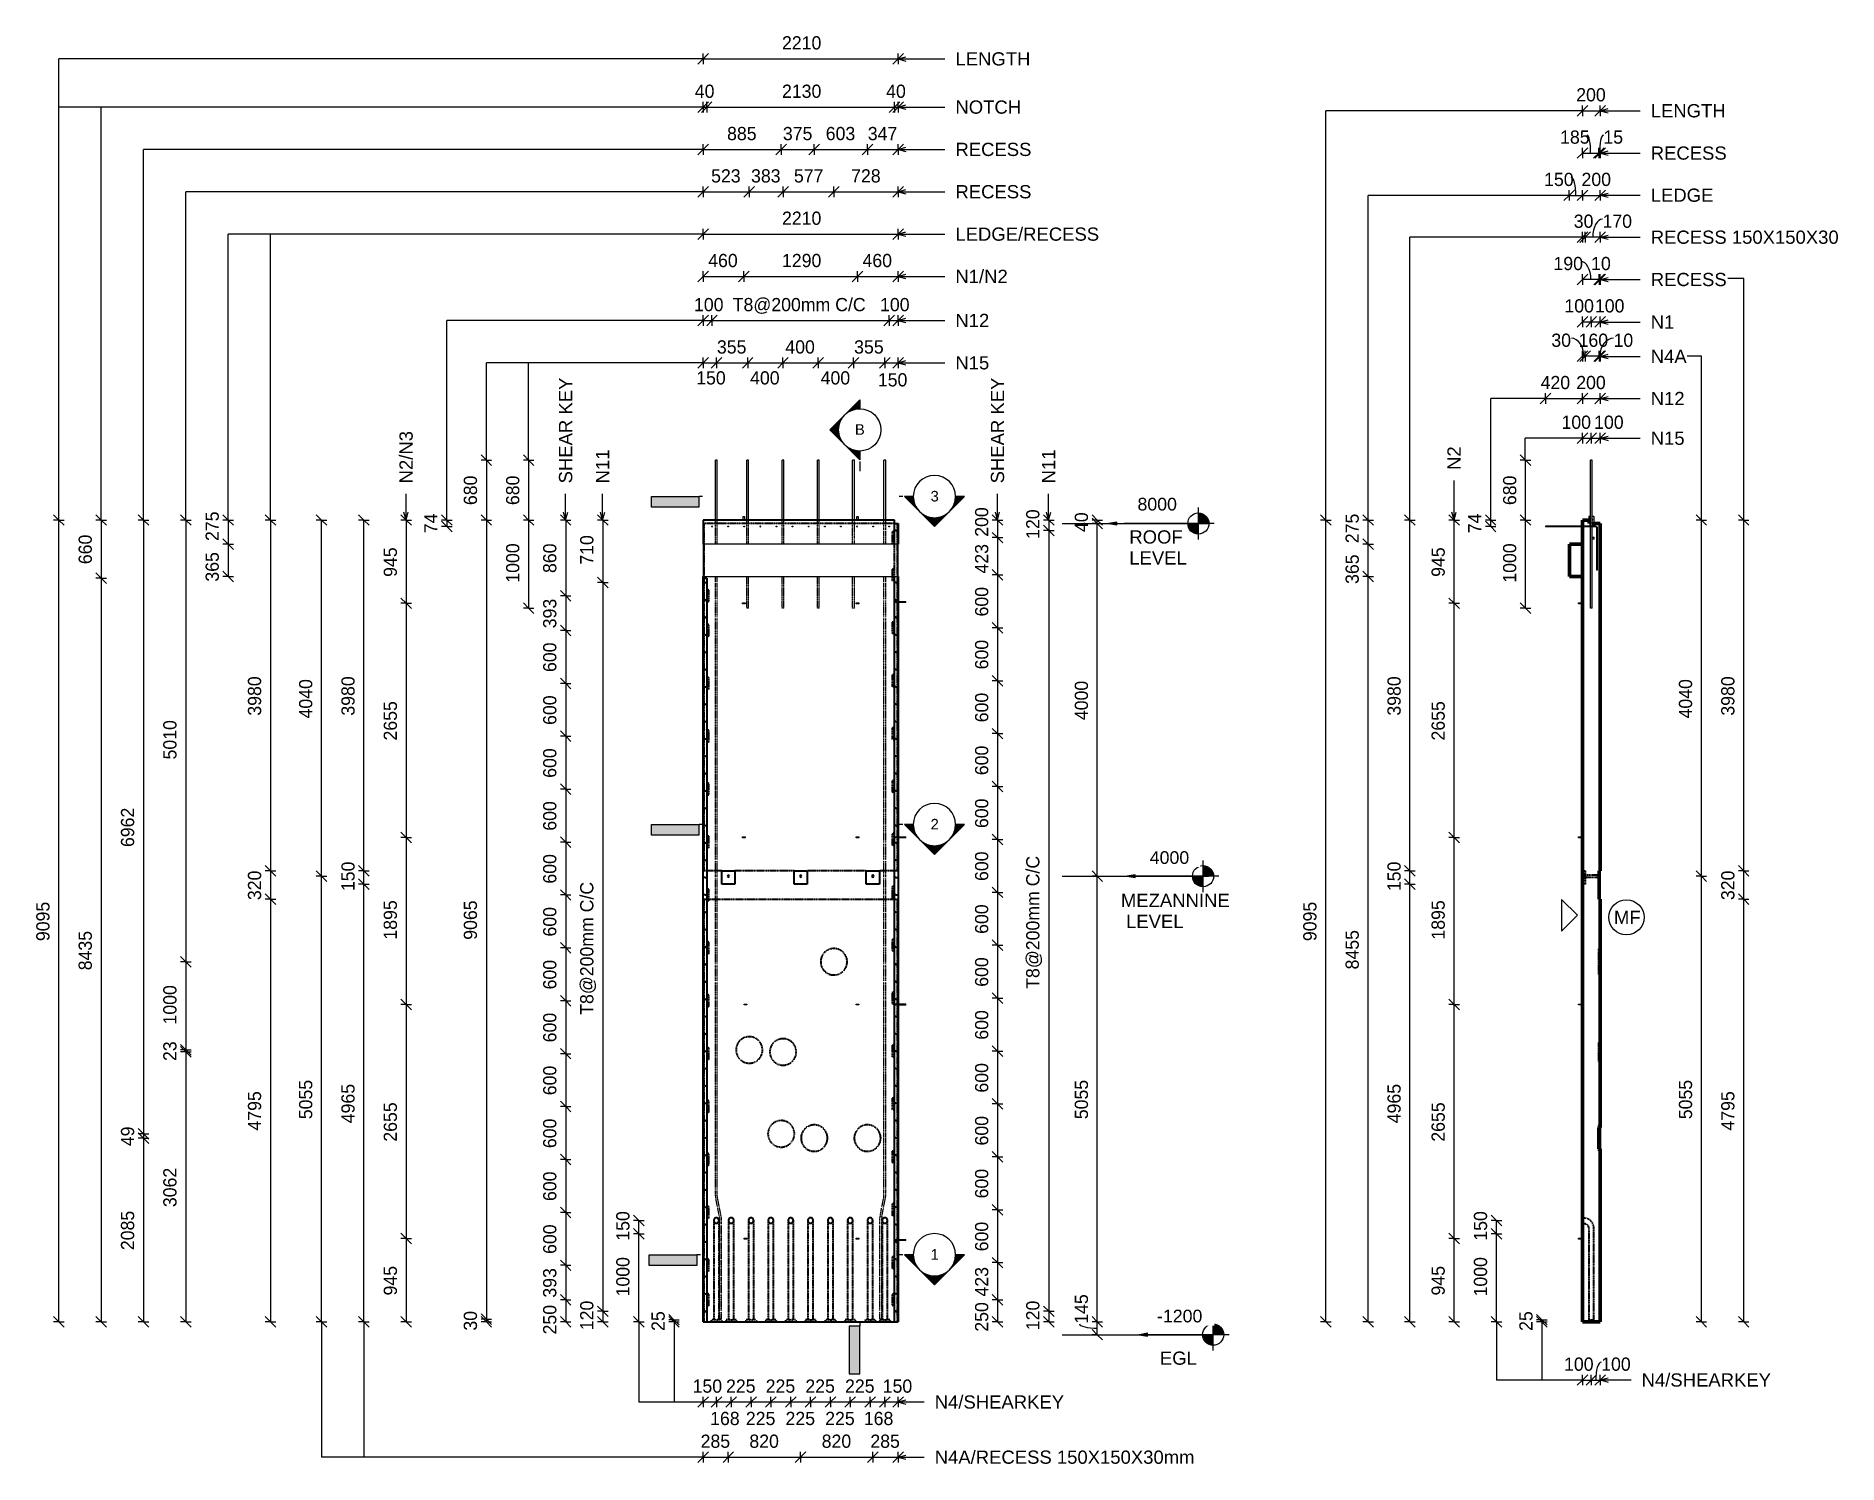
# Model space of a CAD drawing. Header units: millimetres. Extents: x -12535 to 7900, y -3006 to 13189.
import ezdxf

# ---------------------------------------------------------------- set-up
doc = ezdxf.new("R2010")
doc.units = ezdxf.units.MM
doc.linetypes.add('Dash', pattern=[6.36, 3.18, -3.18])
doc.linetypes.add('Hidden', pattern=[7.14, 4.76, -2.38])
for name, color, linetype, lineweight in [('A-ANNO-DIMS', 211, 'Continuous', 9), ('A-ANNO-DIMS-60', 211, 'Continuous', 9), ('A-DETL-HDLN', 90, 'Hidden', 18), ('A-DETL-MBND', 5, 'Continuous', 18), ('A-DETL-THIN', 151, 'Continuous', 18), ('A-GENM', 13, 'Continuous', 18), ('A-WALL', 113, 'Continuous', 25), ('A-WALL-HDLN', 110, 'Dash', 25), ('G-ANNO-DIMS', 111, 'Continuous', 9), ('G-ANNO-SYMB', 111, 'Continuous', 9), ('G-ANNO-TEXT', 231, 'Continuous', 9), ('S-BEAM', 12, 'Continuous', 18), ('S-RBAR', 171, 'Continuous', 18)]:
    doc.layers.add(name, color=color, linetype=linetype, lineweight=lineweight)
doc.styles.add('Arial', font='arial.ttf', dxfattribs={"height": 120})
doc.styles.add('Arial_1', font='arial.ttf', dxfattribs={"height": 150})
doc.styles.add('Arial_2', font='arial.ttf', dxfattribs={"height": 144})
doc.styles.add('Nirmala UI Semilight', font='NirmalaS.ttf', dxfattribs={"height": 150})
doc.dimstyles.new('Arrow_Filled_-_2_5_NI_UI', dxfattribs={"dimscale": 304.8, "dimtxt": 157.104592, "dimasz": 0.393701, "dimexe": 0.19685, "dimexo": 0.0625, "dimgap": 0.19685, "dimtad": 1, "dimdec": 0, "dimzin": 0, "dimdsep": 46, "dimtxsty": 'Nirmala UI Semilight', "dimblk1": 'OBLIQUE', "dimblk2": 'OBLIQUE', "dimsah": 1, "dimcen": 0.09, "dimazin": 0, "dimtfac": 1, "dimtdec": 4, "dimtix": 1, "dimtmove": 0, "dimatfit": 3, "dimfxl": 0.19685, "dimfxlon": 1, "dimtvp": 1, "dimtolj": 1, "dimtzin": 0, "dimarcsym": 2})
doc.dimstyles.new('Arrow_Filled_-_2_5_NI_UI_1', dxfattribs={"dimscale": 304.8, "dimtxt": 157.104592, "dimasz": 0.393701, "dimexe": 0.19685, "dimexo": 0.0625, "dimgap": 0.19685, "dimtad": 1, "dimdec": 0, "dimzin": 0, "dimdsep": 46, "dimtxsty": 'Nirmala UI Semilight', "dimblk1": 'OBLIQUE', "dimblk2": 'OBLIQUE', "dimsah": 1, "dimcen": 0.09, "dimazin": 0, "dimtfac": 1, "dimtdec": 4, "dimtix": 1, "dimtmove": 2, "dimatfit": 3, "dimfxl": 0.19685, "dimfxlon": 1, "dimtvp": 1, "dimtolj": 1, "dimtzin": 0, "dimarcsym": 2})
doc.dimstyles.new('Arrow_Filled_-_2_5_NI_UI_2', dxfattribs={"dimscale": 304.8, "dimtxt": 157.104592, "dimasz": 0.393701, "dimexe": 0.19685, "dimexo": 0.0625, "dimgap": 0.19685, "dimtad": 1, "dimdec": 0, "dimzin": 0, "dimdsep": 46, "dimtxsty": 'Nirmala UI Semilight', "dimblk1": 'OBLIQUE', "dimblk2": 'OBLIQUE', "dimsah": 1, "dimcen": 0.09, "dimazin": 0, "dimtfac": 1, "dimtdec": 4, "dimtix": 1, "dimtmove": 1, "dimatfit": 3, "dimfxl": 0.19685, "dimfxlon": 1, "dimtvp": 1, "dimtolj": 1, "dimtzin": 0, "dimarcsym": 2})

msp = doc.modelspace()

# ---------------------------------------------------------------- texts
at = {"layer": 'G-ANNO-SYMB', "char_height": 120, "attachment_point": 1, "style": 'Arial'}
for s, insert, width in [('B', (-3248.1, 8786.8), 139.494), ('3', (-2390, 8030.2), 115.443), ('2', (-2390, 4310.2), 115.443), ('1', (-2390, -569.8), 115.443)]:
    msp.add_mtext(s, dxfattribs=dict(at, insert=insert, width=width))
at = {"layer": 'G-ANNO-TEXT', "color": 7, "char_height": 150, "attachment_point": 1, "style": 'Arial_1'}
for s, insert, width in [('LENGTH', (-2108, 13005), 1029.367), ('NOTCH', (-2108, 12458.2), 904.304), ('LENGTH', (5776.9, 12416.7), 1029.367), ('RECESS', (-2108, 11978.2), 1038.987), ('RECESS', (5776.9, 11936.7), 1038.987), ('RECESS', (-2108, 11498.2), 1038.987), ('LEDGE', (5776.9, 11459.2), 856.202), ('LEDGE/RECESS', (-2108.8, 11017.5), 1967.341), ('RECESS 150X150X30', (5776.9, 10982.6), 2563.797), ('N1/N2', (-2108.8, 10538.2), 716.709), ('RECESS', (5776.9, 10502.6), 1038.987), ('N12', (-2108.8, 10038.2), 461.772), ('N1', (5776.9, 10020.1), 322.278), ('N4A', (5776.9, 9630.1), 490.633), ('N15', (-2108.8, 9558.2), 461.772), ('N12', (5776.9, 9152.6), 461.772), ('N15', (5776.9, 8702.6), 461.772), ('ROOF', (-136.3, 7582.9), 731.139), ('LEVEL', (-136.3, 7344.8), 784.05), ('MEZANNINE', (-231.7, 3461.1), 1486.329), (' LEVEL', (-231.7, 3223), 856.202), ('MF', (5359.8, 3268.7), 360.759), ('EGL', (210.4, -1731), 505.063), ('N4/SHEARKEY', (5673.3, -1978.6), 1770.126), ('N4/SHEARKEY', (-2343.4, -2228.3), 1770.126), ('N4A/RECESS 150X150X30mm', (-2343.4, -2854), 3559.492)]:
    msp.add_mtext(s, dxfattribs=dict(at, insert=insert, width=width))
at = {"layer": 'G-ANNO-TEXT', "color": 7, "char_height": 150, "attachment_point": 1, "rotation": 90, "style": 'Arial_1'}
for s, insert, width in [('SHEAR KEY', (-6604.3, 8115.4), 1447.848), ('SHEAR KEY', (-1706.3, 8115.4), 1447.848), ('N2/N3', (-8413.1, 8115.4), 716.709), ('N11', (-6184.3, 8115.4), 461.772), ('N11', (-1126.3, 8115.4), 461.772), ('N2', (3470.9, 8267.8), 322.278)]:
    msp.add_mtext(s, dxfattribs=dict(at, insert=insert, width=width))

# ---------------------------------------------------------------- blocks, each defined once
blk = doc.blocks.new('RR spread anchor face based - RR-SA-2_5-150-1876458-Elevation Front')
at = {"layer": 'A-GENM'}
for p, q in [((-3234, 6760), (-3231, 6760)), ((-3234, 6750), (-3234, 6760)), ((-3231, 6750), (-3234, 6750)), ((-3231, 6760), (-3206, 6760)), ((-3231, 6750), (-3231, 6760)), ((-3206, 6750), (-3231, 6750)), ((-3206, 6760), (-3204, 6760)), ((-3206, 6750), (-3206, 6760)), ((-3204, 6750), (-3206, 6750)), ((-3204, 6760), (-3204, 6750))]:
    blk.add_line(p, q, dxfattribs=at)
blk = doc.blocks.new('RR spread anchor face based - RR-SA-7_5-260-1726841-Elevation Front')
at = {"layer": 'A-GENM'}
for p, q in [((-4517, 7736), (-4517, 7741)), ((-4517, 7741), (-4501, 7741)), ((-4517, 7700), (-4517, 7736)), ((-4501, 7736), (-4517, 7736)), ((-4501, 7741), (-4501, 7736)), ((-4501, 7736), (-4501, 7700))]:
    blk.add_line(p, q, dxfattribs=at)
blk = doc.blocks.new('M_Rectangular Corbel - M_Rectangular Corbel-2619637-Elevation Front')
at = {"layer": 'S-BEAM'}
for p, q in [((-4969, 7425), (-4969, 7060)), ((-2759, 7425), (-4969, 7425)), ((-2759, 7060), (-2759, 7425)), ((-4969, 7060), (-2759, 7060))]:
    blk.add_line(p, q, dxfattribs=at)
blk = doc.blocks.new('RR spread anchor face based - RR-SA-4_0-180-1726831-Elevation Front')
at = {"layer": 'A-GENM'}
for p, q in [((-2799, -459), (-2677, -459)), ((-2677, -471), (-2799, -471)), ((-2677, -459), (-2672, -459)), ((-2677, -471), (-2677, -459)), ((-2672, -471), (-2677, -471)), ((-2672, -471), (-2672, -459))]:
    blk.add_line(p, q, dxfattribs=at)
blk = doc.blocks.new('RR spread anchor face based - RR-SA-2_5-150-1876458-Elevation Right')
at = {"layer": 'A-GENM'}
for p, q in [((20220, 6760), (20225, 6760)), ((20220, 6750), (20220, 6760)), ((20225, 6750), (20220, 6750)), ((20225, 6760), (20265, 6760)), ((20225, 6760), (20225, 6750)), ((20265, 6750), (20225, 6750))]:
    blk.add_line(p, q, dxfattribs=at)
blk = doc.blocks.new('RR spread anchor face based - RR-SA-7_5-260-1726841-Elevation Right')
at = {"layer": 'A-GENM'}
for p, q in [((20337, 7741), (20335, 7736)), ((20335, 7736), (20335, 7700)), ((20355, 7741), (20337, 7741)), ((20352, 7703), (20352, 7707)), ((20392, 7741), (20375, 7741)), ((20378, 7707), (20378, 7703)), ((20395, 7736), (20392, 7741)), ((20395, 7660), (20395, 7736)), ((20395, 7501), (20375, 7501)), ((20375, 7485), (20395, 7485)), ((20395, 7485), (20395, 7501))]:
    blk.add_line(p, q, dxfattribs=at)
for centre, start, end in [((20365, 7707), 140.8638, 180), ((20365, 7703), 180, 219.1362), ((20365, 7707), 0, 39.1362), ((20365, 7703), 320.8638, 0)]:
    blk.add_arc(centre, 13, start, end, dxfattribs=at)
blk = doc.blocks.new('M_Rectangular Corbel - M_Rectangular Corbel-2619637-Elevation Right')
at = {"layer": 'S-BEAM', "lineweight": 50}
for p, q in [((20265, 7425), (20115, 7425)), ((20115, 7425), (20115, 7060)), ((20265, 7060), (20265, 7425)), ((20115, 7060), (20265, 7060))]:
    blk.add_line(p, q, dxfattribs=at)
blk = doc.blocks.new('Detail View - M_Section Tail - Filled Horizontal-14034-Elevation Front')
at = {"layer": 'G-ANNO-SYMB'}
blk.add_hatch(color=256, dxfattribs=at).paths.add_polyline_path([(-5040, -754), (-5040, -634), (-5580, -634), (-5580, -754)])
for p, q in [((-5580, -754), (-5580, -634)), ((-5580, -634), (-5040, -634)), ((-5040, -754), (-5580, -754)), ((-5040, -634), (-5040, -754))]:
    blk.add_line(p, q, dxfattribs=at)
blk = doc.blocks.new('Detail View - M_Section Head - Filled SHOP DWG-1002450-Elevation Front')
at = {"layer": 'G-ANNO-SYMB'}
h = blk.add_hatch(color=256, dxfattribs=at)
edge = h.paths.add_edge_path()
edge.add_line((-2685, -634), (-2586, -634))
edge.add_arc((-2346, -634), 240, 180, 225)
edge.add_line((-2516, -804), (-2685, -634))
h = blk.add_hatch(color=256, dxfattribs=at)
edge = h.paths.add_edge_path()
edge.add_line((-2346, -974), (-2516, -804))
edge.add_arc((-2346, -634), 240, 225, 270)
edge.add_line((-2346, -874), (-2346, -974))
h = blk.add_hatch(color=256, dxfattribs=at)
edge = h.paths.add_edge_path()
edge.add_line((-2346, -974), (-2346, -874))
edge.add_arc((-2346, -634), 240, 270, 315)
edge.add_line((-2176, -804), (-2346, -974))
h = blk.add_hatch(color=256, dxfattribs=at)
edge = h.paths.add_edge_path()
edge.add_line((-2007, -634), (-2176, -804))
edge.add_arc((-2346, -634), 240, 315, 360)
edge.add_line((-2106, -634), (-2007, -634))
for p, q in [((-2346, -974), (-2685, -634)), ((-2586, -634), (-2685, -634)), ((-2685, -634), (-2516, -804)), ((-2586, -634), (-2685, -634)), ((-2516, -804), (-2346, -974)), ((-2346, -974), (-2007, -634)), ((-2346, -974), (-2176, -804)), ((-2176, -804), (-2007, -634)), ((-2106, -634), (-2007, -634)), ((-2007, -634), (-2106, -634)), ((-2346, -874), (-2346, -974)), ((-2346, -974), (-2346, -874))]:
    blk.add_line(p, q, dxfattribs=at)
for start, end in [(360, 180), (180, 360), (180, 225), (225, 270), (270, 315), (315, 0)]:
    blk.add_arc((-2346, -634), 240, start, end, dxfattribs=at)
blk = doc.blocks.new('DIMBLOCK1-Elevation Front')
at = {"layer": 'A-ANNO-DIMS-60'}
for p, q in [((-4969, 10462), (-5029, 10402)), ((-4969, 10462), (-4909, 10522)), ((-4969, 10462), (-4969, 10522)), ((-4969, 10462), (-4509, 10462)), ((-4969, 10462), (-4969, 10402)), ((-4509, 10462), (-4569, 10402)), ((-4509, 10462), (-4449, 10522)), ((-4509, 10462), (-4509, 10522)), ((-4509, 10462), (-4509, 10402))]:
    blk.add_line(p, q, dxfattribs=at)
at = {"layer": 'A-ANNO-DIMS-60', "color": 0, "insert": (-4912, 10718), "char_height": 150, "width": 414.76, "attachment_point": 1, "line_spacing_factor": 1.142579, "style": 'Nirmala UI Semilight'}
blk.add_mtext('460', dxfattribs=at)
blk = doc.blocks.new('_Oblique')
at = {"color": 0, "linetype": 'ByBlock', "lineweight": -2}
blk.add_line((-0.5, -0.5), (0.5, 0.5), dxfattribs=at)
blk = doc.blocks.new('DIMBLOCK2-Elevation Front')
at = {"layer": 'A-ANNO-DIMS-60'}
for p, q in [((-4509, 10462), (-4569, 10402)), ((-4509, 10462), (-4449, 10522)), ((-4509, 10462), (-4509, 10522)), ((-4509, 10462), (-3219, 10462)), ((-4509, 10462), (-4509, 10402)), ((-3219, 10462), (-3279, 10402)), ((-3219, 10462), (-3159, 10522)), ((-3219, 10462), (-3219, 10522)), ((-3219, 10462), (-3219, 10402))]:
    blk.add_line(p, q, dxfattribs=at)
at = {"layer": 'A-ANNO-DIMS-60', "color": 0, "insert": (-4075, 10718), "char_height": 150, "width": 507.31, "attachment_point": 1, "line_spacing_factor": 1.142579, "style": 'Nirmala UI Semilight'}
blk.add_mtext('1290', dxfattribs=at)
blk = doc.blocks.new('DIMBLOCK3-Elevation Front')
at = {"layer": 'A-ANNO-DIMS-60'}
for p, q in [((-3219, 10462), (-3279, 10402)), ((-3219, 10462), (-3159, 10522)), ((-3219, 10462), (-3219, 10522)), ((-3219, 10462), (-2759, 10462)), ((-3219, 10462), (-3219, 10402)), ((-2759, 10462), (-2819, 10402)), ((-2759, 10462), (-2699, 10522)), ((-2759, 10462), (-2759, 10522)), ((-2759, 10462), (-2759, 10402))]:
    blk.add_line(p, q, dxfattribs=at)
at = {"layer": 'A-ANNO-DIMS-60', "color": 0, "insert": (-3162, 10718), "char_height": 150, "width": 414.76, "attachment_point": 1, "line_spacing_factor": 1.142579, "style": 'Nirmala UI Semilight'}
blk.add_mtext('460', dxfattribs=at)
blk = doc.blocks.new('DIMBLOCK4-Elevation Front')
at = {"layer": 'A-ANNO-DIMS-60'}
for p, q in [((-8337, 7700), (-8397, 7760)), ((-8337, 7700), (-8397, 7700)), ((-8337, 7700), (-8337, 6755)), ((-8337, 7700), (-8277, 7640)), ((-8337, 7700), (-8277, 7700)), ((-8337, 6755), (-8397, 6815)), ((-8337, 6755), (-8397, 6755)), ((-8337, 6755), (-8277, 6695)), ((-8337, 6755), (-8277, 6755))]:
    blk.add_line(p, q, dxfattribs=at)
at = {"layer": 'A-ANNO-DIMS-60', "color": 0, "insert": (-8592, 7055), "char_height": 150, "width": 414.76, "attachment_point": 1, "rotation": 90, "line_spacing_factor": 1.142579, "style": 'Nirmala UI Semilight'}
blk.add_mtext('945', dxfattribs=at)
blk = doc.blocks.new('DIMBLOCK5-Elevation Front')
at = {"layer": 'A-ANNO-DIMS-60'}
for p, q in [((-8337, 6755), (-8397, 6815)), ((-8337, 6755), (-8397, 6755)), ((-8337, 6755), (-8337, 4100)), ((-8337, 6755), (-8277, 6695)), ((-8337, 6755), (-8277, 6755)), ((-8337, 4100), (-8397, 4160)), ((-8337, 4100), (-8397, 4100)), ((-8337, 4100), (-8277, 4040)), ((-8337, 4100), (-8277, 4100))]:
    blk.add_line(p, q, dxfattribs=at)
at = {"layer": 'A-ANNO-DIMS-60', "color": 0, "insert": (-8592, 5199), "char_height": 150, "width": 548.44, "attachment_point": 1, "rotation": 90, "line_spacing_factor": 1.142579, "style": 'Nirmala UI Semilight'}
blk.add_mtext('2655', dxfattribs=at)
blk = doc.blocks.new('DIMBLOCK6-Elevation Front')
at = {"layer": 'A-ANNO-DIMS-60'}
for p, q in [((-8337, 4100), (-8397, 4160)), ((-8337, 4100), (-8397, 4100)), ((-8337, 4100), (-8337, 2205)), ((-8337, 4100), (-8277, 4040)), ((-8337, 4100), (-8277, 4100)), ((-8337, 2205), (-8397, 2265)), ((-8337, 2205), (-8397, 2205)), ((-8337, 2205), (-8277, 2145)), ((-8337, 2205), (-8277, 2205))]:
    blk.add_line(p, q, dxfattribs=at)
at = {"layer": 'A-ANNO-DIMS-60', "color": 0, "insert": (-8592, 2941), "char_height": 150, "width": 507.31, "attachment_point": 1, "rotation": 90, "line_spacing_factor": 1.142579, "style": 'Nirmala UI Semilight'}
blk.add_mtext('1895', dxfattribs=at)
blk = doc.blocks.new('DIMBLOCK7-Elevation Front')
at = {"layer": 'A-ANNO-DIMS-60'}
for p, q in [((-8337, 2205), (-8397, 2265)), ((-8337, 2205), (-8397, 2205)), ((-8337, 2205), (-8337, -450)), ((-8337, 2205), (-8277, 2145)), ((-8337, 2205), (-8277, 2205)), ((-8337, -450), (-8397, -390)), ((-8337, -450), (-8397, -450)), ((-8337, -450), (-8277, -510)), ((-8337, -450), (-8277, -450))]:
    blk.add_line(p, q, dxfattribs=at)
at = {"layer": 'A-ANNO-DIMS-60', "color": 0, "insert": (-8592, 649), "char_height": 150, "width": 548.44, "attachment_point": 1, "rotation": 90, "line_spacing_factor": 1.142579, "style": 'Nirmala UI Semilight'}
blk.add_mtext('2655', dxfattribs=at)
blk = doc.blocks.new('DIMBLOCK8-Elevation Front')
at = {"layer": 'A-ANNO-DIMS-60'}
for p, q in [((-8337, -450), (-8397, -390)), ((-8337, -450), (-8397, -450)), ((-8337, -450), (-8337, -1395)), ((-8337, -450), (-8277, -510)), ((-8337, -450), (-8277, -450)), ((-8337, -1395), (-8397, -1335)), ((-8337, -1395), (-8397, -1395)), ((-8337, -1395), (-8277, -1455)), ((-8337, -1395), (-8277, -1395))]:
    blk.add_line(p, q, dxfattribs=at)
at = {"layer": 'A-ANNO-DIMS-60', "color": 0, "insert": (-8592, -1095), "char_height": 150, "width": 414.76, "attachment_point": 1, "rotation": 90, "line_spacing_factor": 1.142579, "style": 'Nirmala UI Semilight'}
blk.add_mtext('945', dxfattribs=at)
blk = doc.blocks.new('DIMBLOCK9-Elevation Front')
at = {"layer": 'A-ANNO-DIMS-60'}
for p, q in [((-4969, 12931), (-5029, 12871)), ((-4969, 12931), (-4909, 12991)), ((-4969, 12931), (-4969, 12991)), ((-4969, 12931), (-2759, 12931)), ((-4969, 12931), (-4969, 12871)), ((-2759, 12931), (-2819, 12871)), ((-2759, 12931), (-2699, 12991)), ((-2759, 12931), (-2759, 12991)), ((-2759, 12931), (-2759, 12871))]:
    blk.add_line(p, q, dxfattribs=at)
at = {"layer": 'A-ANNO-DIMS-60', "color": 0, "insert": (-4075, 13187), "char_height": 150, "width": 507.31, "attachment_point": 1, "line_spacing_factor": 1.142579, "style": 'Nirmala UI Semilight'}
blk.add_mtext('2210', dxfattribs=at)
blk = doc.blocks.new('DIMBLOCK10-Elevation Front')
at = {"layer": 'A-ANNO-DIMS-60'}
for p, q in [((-4969, 12382), (-5029, 12322)), ((-4929, 12382), (-4989, 12322)), ((-4969, 12382), (-4909, 12442)), ((-4969, 12382), (-4969, 12442)), ((-4969, 12382), (-4929, 12382)), ((-4969, 12382), (-4969, 12322)), ((-4929, 12382), (-4869, 12442)), ((-4929, 12382), (-4929, 12442)), ((-4929, 12382), (-4929, 12322))]:
    blk.add_line(p, q, dxfattribs=at)
at = {"layer": 'A-ANNO-DIMS-60', "color": 0, "insert": (-5064, 12638), "char_height": 150, "width": 277.65, "attachment_point": 1, "line_spacing_factor": 1.142579, "style": 'Nirmala UI Semilight'}
blk.add_mtext('40', dxfattribs=at)
blk = doc.blocks.new('DIMBLOCK11-Elevation Front')
at = {"layer": 'A-ANNO-DIMS-60'}
for p, q in [((-4929, 12382), (-4989, 12322)), ((-4929, 12382), (-4869, 12442)), ((-4929, 12382), (-4929, 12442)), ((-4929, 12382), (-2799, 12382)), ((-4929, 12382), (-4929, 12322)), ((-2799, 12382), (-2859, 12322)), ((-2799, 12382), (-2739, 12442)), ((-2799, 12382), (-2799, 12442)), ((-2799, 12382), (-2799, 12322))]:
    blk.add_line(p, q, dxfattribs=at)
at = {"layer": 'A-ANNO-DIMS-60', "color": 0, "insert": (-4075, 12638), "char_height": 150, "width": 507.31, "attachment_point": 1, "line_spacing_factor": 1.142579, "style": 'Nirmala UI Semilight'}
blk.add_mtext('2130', dxfattribs=at)
blk = doc.blocks.new('DIMBLOCK12-Elevation Front')
at = {"layer": 'A-ANNO-DIMS-60'}
for p, q in [((-2799, 12382), (-2859, 12322)), ((-2759, 12382), (-2819, 12322)), ((-2799, 12382), (-2739, 12442)), ((-2799, 12382), (-2799, 12442)), ((-2799, 12382), (-2759, 12382)), ((-2799, 12382), (-2799, 12322)), ((-2759, 12382), (-2699, 12442)), ((-2759, 12382), (-2759, 12442)), ((-2759, 12382), (-2759, 12322))]:
    blk.add_line(p, q, dxfattribs=at)
at = {"layer": 'A-ANNO-DIMS-60', "color": 0, "insert": (-2894, 12638), "char_height": 150, "width": 277.65, "attachment_point": 1, "line_spacing_factor": 1.142579, "style": 'Nirmala UI Semilight'}
blk.add_mtext('40', dxfattribs=at)
blk = doc.blocks.new('DIMBLOCK13-Elevation Front')
at = {"layer": 'A-ANNO-DIMS-60'}
for p, q in [((-12277, 7700), (-12337, 7760)), ((-12277, 7700), (-12337, 7700)), ((-12277, -1395), (-12277, 7700)), ((-12277, 7700), (-12217, 7640)), ((-12277, 7700), (-12217, 7700)), ((-12277, -1395), (-12337, -1335)), ((-12277, -1395), (-12337, -1395)), ((-12277, -1395), (-12217, -1455)), ((-12277, -1395), (-12217, -1395))]:
    blk.add_line(p, q, dxfattribs=at)
at = {"layer": 'A-ANNO-DIMS-60', "color": 0, "insert": (-12532, 2924), "char_height": 150, "width": 548.44, "attachment_point": 1, "rotation": 90, "line_spacing_factor": 1.142579, "style": 'Nirmala UI Semilight'}
blk.add_mtext('9095', dxfattribs=at)
blk = doc.blocks.new('DIMBLOCK14-Elevation Front')
at = {"layer": 'A-ANNO-DIMS-60'}
for p, q in [((-6528, 7700), (-6588, 7760)), ((-6528, 7700), (-6588, 7700)), ((-6528, 7700), (-6528, 6840)), ((-6528, 7700), (-6468, 7640)), ((-6528, 7700), (-6468, 7700)), ((-6528, 6840), (-6588, 6900)), ((-6528, 6840), (-6588, 6840)), ((-6528, 6840), (-6468, 6780)), ((-6528, 6840), (-6468, 6840))]:
    blk.add_line(p, q, dxfattribs=at)
at = {"layer": 'A-ANNO-DIMS-60', "color": 0, "insert": (-6784, 7099), "char_height": 150, "width": 411.33, "attachment_point": 1, "rotation": 90, "line_spacing_factor": 1.142579, "style": 'Nirmala UI Semilight'}
blk.add_mtext('860', dxfattribs=at)
blk = doc.blocks.new('DIMBLOCK15-Elevation Front')
at = {"layer": 'A-ANNO-DIMS-60'}
for p, q in [((-6528, 6840), (-6588, 6900)), ((-6528, 6840), (-6588, 6840)), ((-6528, 6840), (-6528, 6447)), ((-6528, 6840), (-6468, 6780)), ((-6528, 6840), (-6468, 6840)), ((-6528, 6447), (-6588, 6507)), ((-6528, 6447), (-6588, 6447)), ((-6528, 6447), (-6468, 6387)), ((-6528, 6447), (-6468, 6447))]:
    blk.add_line(p, q, dxfattribs=at)
at = {"layer": 'A-ANNO-DIMS-60', "color": 0, "insert": (-6784, 6472), "char_height": 150, "width": 411.33, "attachment_point": 1, "rotation": 90, "line_spacing_factor": 1.142579, "style": 'Nirmala UI Semilight'}
blk.add_mtext('393', dxfattribs=at)
blk = doc.blocks.new('DIMBLOCK16-Elevation Front')
at = {"layer": 'A-ANNO-DIMS-60'}
for p, q in [((-6528, 6447), (-6588, 6507)), ((-6528, 6447), (-6588, 6447)), ((-6528, 6447), (-6528, 5847)), ((-6528, 6447), (-6468, 6387)), ((-6528, 6447), (-6468, 6447)), ((-6528, 5847), (-6588, 5907)), ((-6528, 5847), (-6588, 5847)), ((-6528, 5847), (-6468, 5787)), ((-6528, 5847), (-6468, 5847))]:
    blk.add_line(p, q, dxfattribs=at)
at = {"layer": 'A-ANNO-DIMS-60', "color": 0, "insert": (-6784, 5976), "char_height": 150, "width": 411.33, "attachment_point": 1, "rotation": 90, "line_spacing_factor": 1.142579, "style": 'Nirmala UI Semilight'}
blk.add_mtext('600', dxfattribs=at)
blk = doc.blocks.new('DIMBLOCK17-Elevation Front')
at = {"layer": 'A-ANNO-DIMS-60'}
for p, q in [((-6528, 5847), (-6588, 5907)), ((-6528, 5847), (-6588, 5847)), ((-6528, 5847), (-6528, 5247)), ((-6528, 5847), (-6468, 5787)), ((-6528, 5847), (-6468, 5847)), ((-6528, 5247), (-6588, 5307)), ((-6528, 5247), (-6588, 5247)), ((-6528, 5247), (-6468, 5187)), ((-6528, 5247), (-6468, 5247))]:
    blk.add_line(p, q, dxfattribs=at)
at = {"layer": 'A-ANNO-DIMS-60', "color": 0, "insert": (-6784, 5376), "char_height": 150, "width": 411.33, "attachment_point": 1, "rotation": 90, "line_spacing_factor": 1.142579, "style": 'Nirmala UI Semilight'}
blk.add_mtext('600', dxfattribs=at)
blk = doc.blocks.new('DIMBLOCK18-Elevation Front')
at = {"layer": 'A-ANNO-DIMS-60'}
for p, q in [((-6528, 5247), (-6588, 5307)), ((-6528, 5247), (-6588, 5247)), ((-6528, 5247), (-6528, 4647)), ((-6528, 5247), (-6468, 5187)), ((-6528, 5247), (-6468, 5247)), ((-6528, 4647), (-6588, 4707)), ((-6528, 4647), (-6588, 4647)), ((-6528, 4647), (-6468, 4587)), ((-6528, 4647), (-6468, 4647))]:
    blk.add_line(p, q, dxfattribs=at)
at = {"layer": 'A-ANNO-DIMS-60', "color": 0, "insert": (-6784, 4776), "char_height": 150, "width": 411.33, "attachment_point": 1, "rotation": 90, "line_spacing_factor": 1.142579, "style": 'Nirmala UI Semilight'}
blk.add_mtext('600', dxfattribs=at)
blk = doc.blocks.new('DIMBLOCK19-Elevation Front')
at = {"layer": 'A-ANNO-DIMS-60'}
for p, q in [((-6528, 4647), (-6588, 4707)), ((-6528, 4647), (-6588, 4647)), ((-6528, 4647), (-6528, 4047)), ((-6528, 4647), (-6468, 4587)), ((-6528, 4647), (-6468, 4647)), ((-6528, 4047), (-6588, 4107)), ((-6528, 4047), (-6588, 4047)), ((-6528, 4047), (-6468, 3987)), ((-6528, 4047), (-6468, 4047))]:
    blk.add_line(p, q, dxfattribs=at)
at = {"layer": 'A-ANNO-DIMS-60', "color": 0, "insert": (-6784, 4176), "char_height": 150, "width": 411.33, "attachment_point": 1, "rotation": 90, "line_spacing_factor": 1.142579, "style": 'Nirmala UI Semilight'}
blk.add_mtext('600', dxfattribs=at)
blk = doc.blocks.new('DIMBLOCK20-Elevation Front')
at = {"layer": 'A-ANNO-DIMS-60'}
for p, q in [((-6528, 4047), (-6588, 4107)), ((-6528, 4047), (-6588, 4047)), ((-6528, 4047), (-6528, 3447)), ((-6528, 4047), (-6468, 3987)), ((-6528, 4047), (-6468, 4047)), ((-6528, 3447), (-6588, 3507)), ((-6528, 3447), (-6588, 3447)), ((-6528, 3447), (-6468, 3387)), ((-6528, 3447), (-6468, 3447))]:
    blk.add_line(p, q, dxfattribs=at)
at = {"layer": 'A-ANNO-DIMS-60', "color": 0, "insert": (-6784, 3576), "char_height": 150, "width": 411.33, "attachment_point": 1, "rotation": 90, "line_spacing_factor": 1.142579, "style": 'Nirmala UI Semilight'}
blk.add_mtext('600', dxfattribs=at)
blk = doc.blocks.new('DIMBLOCK21-Elevation Front')
at = {"layer": 'A-ANNO-DIMS-60'}
for p, q in [((-6528, 3447), (-6588, 3507)), ((-6528, 3447), (-6588, 3447)), ((-6528, 3447), (-6528, 2847)), ((-6528, 3447), (-6468, 3387)), ((-6528, 3447), (-6468, 3447)), ((-6528, 2847), (-6588, 2907)), ((-6528, 2847), (-6588, 2847)), ((-6528, 2847), (-6468, 2787)), ((-6528, 2847), (-6468, 2847))]:
    blk.add_line(p, q, dxfattribs=at)
at = {"layer": 'A-ANNO-DIMS-60', "color": 0, "insert": (-6784, 2976), "char_height": 150, "width": 411.33, "attachment_point": 1, "rotation": 90, "line_spacing_factor": 1.142579, "style": 'Nirmala UI Semilight'}
blk.add_mtext('600', dxfattribs=at)
blk = doc.blocks.new('DIMBLOCK22-Elevation Front')
at = {"layer": 'A-ANNO-DIMS-60'}
for p, q in [((-6528, 2847), (-6588, 2907)), ((-6528, 2847), (-6588, 2847)), ((-6528, 2847), (-6528, 2247)), ((-6528, 2847), (-6468, 2787)), ((-6528, 2847), (-6468, 2847)), ((-6528, 2247), (-6588, 2307)), ((-6528, 2247), (-6588, 2247)), ((-6528, 2247), (-6468, 2187)), ((-6528, 2247), (-6468, 2247))]:
    blk.add_line(p, q, dxfattribs=at)
at = {"layer": 'A-ANNO-DIMS-60', "color": 0, "insert": (-6784, 2376), "char_height": 150, "width": 411.33, "attachment_point": 1, "rotation": 90, "line_spacing_factor": 1.142579, "style": 'Nirmala UI Semilight'}
blk.add_mtext('600', dxfattribs=at)
blk = doc.blocks.new('DIMBLOCK23-Elevation Front')
at = {"layer": 'A-ANNO-DIMS-60'}
for p, q in [((-6528, 2247), (-6588, 2307)), ((-6528, 2247), (-6588, 2247)), ((-6528, 2247), (-6528, 1647)), ((-6528, 2247), (-6468, 2187)), ((-6528, 2247), (-6468, 2247)), ((-6528, 1647), (-6588, 1707)), ((-6528, 1647), (-6588, 1647)), ((-6528, 1647), (-6468, 1587)), ((-6528, 1647), (-6468, 1647))]:
    blk.add_line(p, q, dxfattribs=at)
at = {"layer": 'A-ANNO-DIMS-60', "color": 0, "insert": (-6784, 1776), "char_height": 150, "width": 411.33, "attachment_point": 1, "rotation": 90, "line_spacing_factor": 1.142579, "style": 'Nirmala UI Semilight'}
blk.add_mtext('600', dxfattribs=at)
blk = doc.blocks.new('DIMBLOCK24-Elevation Front')
at = {"layer": 'A-ANNO-DIMS-60'}
for p, q in [((-6528, 1647), (-6588, 1707)), ((-6528, 1647), (-6588, 1647)), ((-6528, 1647), (-6528, 1047)), ((-6528, 1647), (-6468, 1587)), ((-6528, 1647), (-6468, 1647)), ((-6528, 1047), (-6588, 1107)), ((-6528, 1047), (-6588, 1047)), ((-6528, 1047), (-6468, 987)), ((-6528, 1047), (-6468, 1047))]:
    blk.add_line(p, q, dxfattribs=at)
at = {"layer": 'A-ANNO-DIMS-60', "color": 0, "insert": (-6784, 1176), "char_height": 150, "width": 411.33, "attachment_point": 1, "rotation": 90, "line_spacing_factor": 1.142579, "style": 'Nirmala UI Semilight'}
blk.add_mtext('600', dxfattribs=at)
blk = doc.blocks.new('DIMBLOCK25-Elevation Front')
at = {"layer": 'A-ANNO-DIMS-60'}
for p, q in [((-6528, 1047), (-6588, 1107)), ((-6528, 1047), (-6588, 1047)), ((-6528, 1047), (-6528, 447)), ((-6528, 1047), (-6468, 987)), ((-6528, 1047), (-6468, 1047)), ((-6528, 447), (-6588, 507)), ((-6528, 447), (-6588, 447)), ((-6528, 447), (-6468, 387)), ((-6528, 447), (-6468, 447))]:
    blk.add_line(p, q, dxfattribs=at)
at = {"layer": 'A-ANNO-DIMS-60', "color": 0, "insert": (-6784, 576), "char_height": 150, "width": 411.33, "attachment_point": 1, "rotation": 90, "line_spacing_factor": 1.142579, "style": 'Nirmala UI Semilight'}
blk.add_mtext('600', dxfattribs=at)
blk = doc.blocks.new('DIMBLOCK26-Elevation Front')
at = {"layer": 'A-ANNO-DIMS-60'}
for p, q in [((-6528, 447), (-6588, 507)), ((-6528, 447), (-6588, 447)), ((-6528, 447), (-6528, -153)), ((-6528, 447), (-6468, 387)), ((-6528, 447), (-6468, 447)), ((-6528, -153), (-6588, -93)), ((-6528, -153), (-6588, -153)), ((-6528, -153), (-6468, -213)), ((-6528, -153), (-6468, -153))]:
    blk.add_line(p, q, dxfattribs=at)
at = {"layer": 'A-ANNO-DIMS-60', "color": 0, "insert": (-6784, -24), "char_height": 150, "width": 411.33, "attachment_point": 1, "rotation": 90, "line_spacing_factor": 1.142579, "style": 'Nirmala UI Semilight'}
blk.add_mtext('600', dxfattribs=at)
blk = doc.blocks.new('DIMBLOCK27-Elevation Front')
at = {"layer": 'A-ANNO-DIMS-60'}
for p, q in [((-6528, -153), (-6588, -93)), ((-6528, -153), (-6588, -153)), ((-6528, -153), (-6528, -753)), ((-6528, -153), (-6468, -213)), ((-6528, -153), (-6468, -153)), ((-6528, -753), (-6588, -693)), ((-6528, -753), (-6588, -753)), ((-6528, -753), (-6468, -813)), ((-6528, -753), (-6468, -753))]:
    blk.add_line(p, q, dxfattribs=at)
at = {"layer": 'A-ANNO-DIMS-60', "color": 0, "insert": (-6784, -624), "char_height": 150, "width": 411.33, "attachment_point": 1, "rotation": 90, "line_spacing_factor": 1.142579, "style": 'Nirmala UI Semilight'}
blk.add_mtext('600', dxfattribs=at)
blk = doc.blocks.new('DIMBLOCK28-Elevation Front')
at = {"layer": 'A-ANNO-DIMS-60'}
for p, q in [((-6528, -753), (-6588, -693)), ((-6528, -753), (-6588, -753)), ((-6528, -753), (-6528, -1145)), ((-6528, -753), (-6468, -813)), ((-6528, -753), (-6468, -753)), ((-6528, -1145), (-6588, -1085)), ((-6528, -1145), (-6588, -1145)), ((-6528, -1145), (-6468, -1205)), ((-6528, -1145), (-6468, -1145))]:
    blk.add_line(p, q, dxfattribs=at)
at = {"layer": 'A-ANNO-DIMS-60', "color": 0, "insert": (-6784, -1120), "char_height": 150, "width": 411.33, "attachment_point": 1, "rotation": 90, "line_spacing_factor": 1.142579, "style": 'Nirmala UI Semilight'}
blk.add_mtext('393', dxfattribs=at)
blk = doc.blocks.new('DIMBLOCK29-Elevation Front')
at = {"layer": 'A-ANNO-DIMS-60'}
for p, q in [((-6528, -1145), (-6588, -1085)), ((-6528, -1145), (-6588, -1145)), ((-6528, -1145), (-6528, -1395)), ((-6528, -1145), (-6468, -1205)), ((-6528, -1145), (-6468, -1145)), ((-6528, -1395), (-6588, -1335)), ((-6528, -1395), (-6588, -1395)), ((-6528, -1395), (-6468, -1455)), ((-6528, -1395), (-6468, -1395))]:
    blk.add_line(p, q, dxfattribs=at)
at = {"layer": 'A-ANNO-DIMS-60', "color": 0, "insert": (-6784, -1537), "char_height": 150, "width": 411.33, "attachment_point": 1, "rotation": 90, "line_spacing_factor": 1.142579, "style": 'Nirmala UI Semilight'}
blk.add_mtext('250', dxfattribs=at)
blk = doc.blocks.new('DIMBLOCK30-Elevation Front')
at = {"layer": 'A-ANNO-DIMS-60'}
for p, q in [((-6108, 7700), (-6168, 7760)), ((-6108, 7700), (-6168, 7700)), ((-6108, 7700), (-6108, 6990)), ((-6108, 7700), (-6048, 7640)), ((-6108, 7700), (-6048, 7700)), ((-6108, 6990), (-6168, 7050)), ((-6108, 6990), (-6168, 6990)), ((-6108, 6990), (-6048, 6930)), ((-6108, 6990), (-6048, 6990))]:
    blk.add_line(p, q, dxfattribs=at)
at = {"layer": 'A-ANNO-DIMS-60', "color": 0, "insert": (-6364, 7193), "char_height": 150, "width": 363.34, "attachment_point": 1, "rotation": 90, "line_spacing_factor": 1.142579, "style": 'Nirmala UI Semilight'}
blk.add_mtext('710', dxfattribs=at)
blk = doc.blocks.new('DIMBLOCK31-Elevation Front')
at = {"layer": 'A-ANNO-DIMS-60'}
for p, q in [((-6108, 6990), (-6168, 7050)), ((-6108, 6990), (-6168, 6990)), ((-6108, 6990), (-6108, -1275)), ((-6108, 6990), (-6048, 6930)), ((-6108, 6990), (-6048, 6990)), ((-6108, -1275), (-6168, -1215)), ((-6108, -1275), (-6168, -1275)), ((-6108, -1275), (-6048, -1335)), ((-6108, -1275), (-6048, -1275))]:
    blk.add_line(p, q, dxfattribs=at)
at = {"layer": 'A-ANNO-DIMS-60', "color": 0, "insert": (-6364, 2088), "char_height": 150, "width": 1847.55, "attachment_point": 1, "rotation": 90, "line_spacing_factor": 1.142579, "style": 'Nirmala UI Semilight'}
blk.add_mtext('T8@200mm C/C', dxfattribs=at)
blk = doc.blocks.new('DIMBLOCK32-Elevation Front')
at = {"layer": 'A-ANNO-DIMS-60'}
for p, q in [((-6108, -1275), (-6168, -1215)), ((-6108, -1275), (-6168, -1275)), ((-6108, -1395), (-6168, -1335)), ((-6108, -1395), (-6168, -1395)), ((-6108, -1275), (-6108, -1395)), ((-6108, -1275), (-6048, -1335)), ((-6108, -1275), (-6048, -1275)), ((-6108, -1395), (-6048, -1455)), ((-6108, -1395), (-6048, -1395))]:
    blk.add_line(p, q, dxfattribs=at)
at = {"layer": 'A-ANNO-DIMS-60', "color": 0, "insert": (-6364, -1489), "char_height": 150, "width": 370.2, "attachment_point": 1, "rotation": 90, "line_spacing_factor": 1.142579, "style": 'Nirmala UI Semilight'}
blk.add_mtext('120', dxfattribs=at)
blk = doc.blocks.new('DIMBLOCK33-Elevation Front')
at = {"layer": 'A-ANNO-DIMS-60'}
for p, q in [((-1630, 7700), (-1690, 7760)), ((-1630, 7700), (-1690, 7700)), ((-1630, 7700), (-1630, 7500)), ((-1630, 7700), (-1570, 7640)), ((-1630, 7700), (-1570, 7700)), ((-1630, 7500), (-1690, 7560)), ((-1630, 7500), (-1690, 7500)), ((-1630, 7500), (-1570, 7440)), ((-1630, 7500), (-1570, 7500))]:
    blk.add_line(p, q, dxfattribs=at)
at = {"layer": 'A-ANNO-DIMS-60', "color": 0, "insert": (-1886, 7510), "char_height": 150, "width": 411.33, "attachment_point": 1, "rotation": 90, "line_spacing_factor": 1.142579, "style": 'Nirmala UI Semilight'}
blk.add_mtext('200', dxfattribs=at)
blk = doc.blocks.new('DIMBLOCK34-Elevation Front')
at = {"layer": 'A-ANNO-DIMS-60'}
for p, q in [((-1630, 7500), (-1690, 7560)), ((-1630, 7500), (-1690, 7500)), ((-1630, 7500), (-1630, 7077)), ((-1630, 7500), (-1570, 7440)), ((-1630, 7500), (-1570, 7500)), ((-1630, 7077), (-1690, 7137)), ((-1630, 7077), (-1690, 7077)), ((-1630, 7077), (-1570, 7017)), ((-1630, 7077), (-1570, 7077))]:
    blk.add_line(p, q, dxfattribs=at)
at = {"layer": 'A-ANNO-DIMS-60', "color": 0, "insert": (-1886, 7093), "char_height": 150, "width": 414.76, "attachment_point": 1, "rotation": 90, "line_spacing_factor": 1.142579, "style": 'Nirmala UI Semilight'}
blk.add_mtext('423', dxfattribs=at)
blk = doc.blocks.new('DIMBLOCK35-Elevation Front')
at = {"layer": 'A-ANNO-DIMS-60'}
for p, q in [((-1630, 7077), (-1690, 7137)), ((-1630, 7077), (-1690, 7077)), ((-1630, 7077), (-1630, 6477)), ((-1630, 7077), (-1570, 7017)), ((-1630, 7077), (-1570, 7077)), ((-1630, 6477), (-1690, 6537)), ((-1630, 6477), (-1690, 6477)), ((-1630, 6477), (-1570, 6417)), ((-1630, 6477), (-1570, 6477))]:
    blk.add_line(p, q, dxfattribs=at)
at = {"layer": 'A-ANNO-DIMS-60', "color": 0, "insert": (-1886, 6606), "char_height": 150, "width": 411.33, "attachment_point": 1, "rotation": 90, "line_spacing_factor": 1.142579, "style": 'Nirmala UI Semilight'}
blk.add_mtext('600', dxfattribs=at)
blk = doc.blocks.new('DIMBLOCK36-Elevation Front')
at = {"layer": 'A-ANNO-DIMS-60'}
for p, q in [((-1630, 6477), (-1690, 6537)), ((-1630, 6477), (-1690, 6477)), ((-1630, 6477), (-1630, 5877)), ((-1630, 6477), (-1570, 6417)), ((-1630, 6477), (-1570, 6477)), ((-1630, 5877), (-1690, 5937)), ((-1630, 5877), (-1690, 5877)), ((-1630, 5877), (-1570, 5817)), ((-1630, 5877), (-1570, 5877))]:
    blk.add_line(p, q, dxfattribs=at)
at = {"layer": 'A-ANNO-DIMS-60', "color": 0, "insert": (-1886, 6006), "char_height": 150, "width": 411.33, "attachment_point": 1, "rotation": 90, "line_spacing_factor": 1.142579, "style": 'Nirmala UI Semilight'}
blk.add_mtext('600', dxfattribs=at)
blk = doc.blocks.new('DIMBLOCK37-Elevation Front')
at = {"layer": 'A-ANNO-DIMS-60'}
for p, q in [((-1630, 5877), (-1690, 5937)), ((-1630, 5877), (-1690, 5877)), ((-1630, 5877), (-1630, 5277)), ((-1630, 5877), (-1570, 5817)), ((-1630, 5877), (-1570, 5877)), ((-1630, 5277), (-1690, 5337)), ((-1630, 5277), (-1690, 5277)), ((-1630, 5277), (-1570, 5217)), ((-1630, 5277), (-1570, 5277))]:
    blk.add_line(p, q, dxfattribs=at)
at = {"layer": 'A-ANNO-DIMS-60', "color": 0, "insert": (-1886, 5406), "char_height": 150, "width": 411.33, "attachment_point": 1, "rotation": 90, "line_spacing_factor": 1.142579, "style": 'Nirmala UI Semilight'}
blk.add_mtext('600', dxfattribs=at)
blk = doc.blocks.new('DIMBLOCK38-Elevation Front')
at = {"layer": 'A-ANNO-DIMS-60'}
for p, q in [((-1630, 5277), (-1690, 5337)), ((-1630, 5277), (-1690, 5277)), ((-1630, 5277), (-1630, 4677)), ((-1630, 5277), (-1570, 5217)), ((-1630, 5277), (-1570, 5277)), ((-1630, 4677), (-1690, 4737)), ((-1630, 4677), (-1690, 4677)), ((-1630, 4677), (-1570, 4617)), ((-1630, 4677), (-1570, 4677))]:
    blk.add_line(p, q, dxfattribs=at)
at = {"layer": 'A-ANNO-DIMS-60', "color": 0, "insert": (-1886, 4806), "char_height": 150, "width": 411.33, "attachment_point": 1, "rotation": 90, "line_spacing_factor": 1.142579, "style": 'Nirmala UI Semilight'}
blk.add_mtext('600', dxfattribs=at)
blk = doc.blocks.new('DIMBLOCK39-Elevation Front')
at = {"layer": 'A-ANNO-DIMS-60'}
for p, q in [((-1630, 4677), (-1690, 4737)), ((-1630, 4677), (-1690, 4677)), ((-1630, 4677), (-1630, 4077)), ((-1630, 4677), (-1570, 4617)), ((-1630, 4677), (-1570, 4677)), ((-1630, 4077), (-1690, 4137)), ((-1630, 4077), (-1690, 4077)), ((-1630, 4077), (-1570, 4017)), ((-1630, 4077), (-1570, 4077))]:
    blk.add_line(p, q, dxfattribs=at)
at = {"layer": 'A-ANNO-DIMS-60', "color": 0, "insert": (-1886, 4206), "char_height": 150, "width": 411.33, "attachment_point": 1, "rotation": 90, "line_spacing_factor": 1.142579, "style": 'Nirmala UI Semilight'}
blk.add_mtext('600', dxfattribs=at)
blk = doc.blocks.new('DIMBLOCK40-Elevation Front')
at = {"layer": 'A-ANNO-DIMS-60'}
for p, q in [((-1630, 4077), (-1690, 4137)), ((-1630, 4077), (-1690, 4077)), ((-1630, 4077), (-1630, 3477)), ((-1630, 4077), (-1570, 4017)), ((-1630, 4077), (-1570, 4077)), ((-1630, 3477), (-1690, 3537)), ((-1630, 3477), (-1690, 3477)), ((-1630, 3477), (-1570, 3417)), ((-1630, 3477), (-1570, 3477))]:
    blk.add_line(p, q, dxfattribs=at)
at = {"layer": 'A-ANNO-DIMS-60', "color": 0, "insert": (-1886, 3606), "char_height": 150, "width": 411.33, "attachment_point": 1, "rotation": 90, "line_spacing_factor": 1.142579, "style": 'Nirmala UI Semilight'}
blk.add_mtext('600', dxfattribs=at)
blk = doc.blocks.new('DIMBLOCK41-Elevation Front')
at = {"layer": 'A-ANNO-DIMS-60'}
for p, q in [((-1630, 3477), (-1690, 3537)), ((-1630, 3477), (-1690, 3477)), ((-1630, 3477), (-1630, 2877)), ((-1630, 3477), (-1570, 3417)), ((-1630, 3477), (-1570, 3477)), ((-1630, 2877), (-1690, 2937)), ((-1630, 2877), (-1690, 2877)), ((-1630, 2877), (-1570, 2817)), ((-1630, 2877), (-1570, 2877))]:
    blk.add_line(p, q, dxfattribs=at)
at = {"layer": 'A-ANNO-DIMS-60', "color": 0, "insert": (-1886, 3006), "char_height": 150, "width": 411.33, "attachment_point": 1, "rotation": 90, "line_spacing_factor": 1.142579, "style": 'Nirmala UI Semilight'}
blk.add_mtext('600', dxfattribs=at)
blk = doc.blocks.new('DIMBLOCK42-Elevation Front')
at = {"layer": 'A-ANNO-DIMS-60'}
for p, q in [((-1630, 2877), (-1690, 2937)), ((-1630, 2877), (-1690, 2877)), ((-1630, 2877), (-1630, 2277)), ((-1630, 2877), (-1570, 2817)), ((-1630, 2877), (-1570, 2877)), ((-1630, 2277), (-1690, 2337)), ((-1630, 2277), (-1690, 2277)), ((-1630, 2277), (-1570, 2217)), ((-1630, 2277), (-1570, 2277))]:
    blk.add_line(p, q, dxfattribs=at)
at = {"layer": 'A-ANNO-DIMS-60', "color": 0, "insert": (-1886, 2406), "char_height": 150, "width": 411.33, "attachment_point": 1, "rotation": 90, "line_spacing_factor": 1.142579, "style": 'Nirmala UI Semilight'}
blk.add_mtext('600', dxfattribs=at)
blk = doc.blocks.new('DIMBLOCK43-Elevation Front')
at = {"layer": 'A-ANNO-DIMS-60'}
for p, q in [((-1630, 2277), (-1690, 2337)), ((-1630, 2277), (-1690, 2277)), ((-1630, 2277), (-1630, 1677)), ((-1630, 2277), (-1570, 2217)), ((-1630, 2277), (-1570, 2277)), ((-1630, 1677), (-1690, 1737)), ((-1630, 1677), (-1690, 1677)), ((-1630, 1677), (-1570, 1617)), ((-1630, 1677), (-1570, 1677))]:
    blk.add_line(p, q, dxfattribs=at)
at = {"layer": 'A-ANNO-DIMS-60', "color": 0, "insert": (-1886, 1806), "char_height": 150, "width": 411.33, "attachment_point": 1, "rotation": 90, "line_spacing_factor": 1.142579, "style": 'Nirmala UI Semilight'}
blk.add_mtext('600', dxfattribs=at)
blk = doc.blocks.new('DIMBLOCK44-Elevation Front')
at = {"layer": 'A-ANNO-DIMS-60'}
for p, q in [((-1630, 1677), (-1690, 1737)), ((-1630, 1677), (-1690, 1677)), ((-1630, 1677), (-1630, 1077)), ((-1630, 1677), (-1570, 1617)), ((-1630, 1677), (-1570, 1677)), ((-1630, 1077), (-1690, 1137)), ((-1630, 1077), (-1690, 1077)), ((-1630, 1077), (-1570, 1017)), ((-1630, 1077), (-1570, 1077))]:
    blk.add_line(p, q, dxfattribs=at)
at = {"layer": 'A-ANNO-DIMS-60', "color": 0, "insert": (-1886, 1206), "char_height": 150, "width": 411.33, "attachment_point": 1, "rotation": 90, "line_spacing_factor": 1.142579, "style": 'Nirmala UI Semilight'}
blk.add_mtext('600', dxfattribs=at)
blk = doc.blocks.new('DIMBLOCK45-Elevation Front')
at = {"layer": 'A-ANNO-DIMS-60'}
for p, q in [((-1630, 1077), (-1690, 1137)), ((-1630, 1077), (-1690, 1077)), ((-1630, 1077), (-1630, 477)), ((-1630, 1077), (-1570, 1017)), ((-1630, 1077), (-1570, 1077)), ((-1630, 477), (-1690, 537)), ((-1630, 477), (-1690, 477)), ((-1630, 477), (-1570, 417)), ((-1630, 477), (-1570, 477))]:
    blk.add_line(p, q, dxfattribs=at)
at = {"layer": 'A-ANNO-DIMS-60', "color": 0, "insert": (-1886, 606), "char_height": 150, "width": 411.33, "attachment_point": 1, "rotation": 90, "line_spacing_factor": 1.142579, "style": 'Nirmala UI Semilight'}
blk.add_mtext('600', dxfattribs=at)
blk = doc.blocks.new('DIMBLOCK46-Elevation Front')
at = {"layer": 'A-ANNO-DIMS-60'}
for p, q in [((-1630, 477), (-1690, 537)), ((-1630, 477), (-1690, 477)), ((-1630, 477), (-1630, -123)), ((-1630, 477), (-1570, 417)), ((-1630, 477), (-1570, 477)), ((-1630, -123), (-1690, -63)), ((-1630, -123), (-1690, -123)), ((-1630, -123), (-1570, -183)), ((-1630, -123), (-1570, -123))]:
    blk.add_line(p, q, dxfattribs=at)
at = {"layer": 'A-ANNO-DIMS-60', "color": 0, "insert": (-1886, 6), "char_height": 150, "width": 411.33, "attachment_point": 1, "rotation": 90, "line_spacing_factor": 1.142579, "style": 'Nirmala UI Semilight'}
blk.add_mtext('600', dxfattribs=at)
blk = doc.blocks.new('DIMBLOCK47-Elevation Front')
at = {"layer": 'A-ANNO-DIMS-60'}
for p, q in [((-1630, -123), (-1690, -63)), ((-1630, -123), (-1690, -123)), ((-1630, -123), (-1630, -723)), ((-1630, -123), (-1570, -183)), ((-1630, -123), (-1570, -123)), ((-1630, -723), (-1690, -663)), ((-1630, -723), (-1690, -723)), ((-1630, -723), (-1570, -783)), ((-1630, -723), (-1570, -723))]:
    blk.add_line(p, q, dxfattribs=at)
at = {"layer": 'A-ANNO-DIMS-60', "color": 0, "insert": (-1886, -594), "char_height": 150, "width": 411.33, "attachment_point": 1, "rotation": 90, "line_spacing_factor": 1.142579, "style": 'Nirmala UI Semilight'}
blk.add_mtext('600', dxfattribs=at)
blk = doc.blocks.new('DIMBLOCK48-Elevation Front')
at = {"layer": 'A-ANNO-DIMS-60'}
for p, q in [((-1630, -723), (-1690, -663)), ((-1630, -723), (-1690, -723)), ((-1630, -723), (-1630, -1145)), ((-1630, -723), (-1570, -783)), ((-1630, -723), (-1570, -723)), ((-1630, -1145), (-1690, -1085)), ((-1630, -1145), (-1690, -1145)), ((-1630, -1145), (-1570, -1205)), ((-1630, -1145), (-1570, -1145))]:
    blk.add_line(p, q, dxfattribs=at)
at = {"layer": 'A-ANNO-DIMS-60', "color": 0, "insert": (-1886, -1107), "char_height": 150, "width": 414.76, "attachment_point": 1, "rotation": 90, "line_spacing_factor": 1.142579, "style": 'Nirmala UI Semilight'}
blk.add_mtext('423', dxfattribs=at)
blk = doc.blocks.new('DIMBLOCK49-Elevation Front')
at = {"layer": 'A-ANNO-DIMS-60'}
for p, q in [((-1630, -1145), (-1690, -1085)), ((-1630, -1145), (-1690, -1145)), ((-1630, -1145), (-1630, -1395)), ((-1630, -1145), (-1570, -1205)), ((-1630, -1145), (-1570, -1145)), ((-1630, -1395), (-1690, -1335)), ((-1630, -1395), (-1690, -1395)), ((-1630, -1395), (-1570, -1455)), ((-1630, -1395), (-1570, -1395))]:
    blk.add_line(p, q, dxfattribs=at)
at = {"layer": 'A-ANNO-DIMS-60', "color": 0, "insert": (-1886, -1506), "char_height": 150, "width": 411.33, "attachment_point": 1, "rotation": 90, "line_spacing_factor": 1.142579, "style": 'Nirmala UI Semilight'}
blk.add_mtext('250', dxfattribs=at)
blk = doc.blocks.new('DIMBLOCK50-Elevation Front')
at = {"layer": 'A-ANNO-DIMS-60'}
for p, q in [((-1050, 7700), (-1110, 7760)), ((-1050, 7700), (-1110, 7700)), ((-1050, 7580), (-1110, 7640)), ((-1050, 7580), (-1110, 7580)), ((-1050, 7700), (-1050, 7580)), ((-1050, 7700), (-990, 7640)), ((-1050, 7700), (-990, 7700)), ((-1050, 7580), (-990, 7520)), ((-1050, 7580), (-990, 7580))]:
    blk.add_line(p, q, dxfattribs=at)
at = {"layer": 'A-ANNO-DIMS-60', "color": 0, "insert": (-1306, 7486), "char_height": 150, "width": 370.2, "attachment_point": 1, "rotation": 90, "line_spacing_factor": 1.142579, "style": 'Nirmala UI Semilight'}
blk.add_mtext('120', dxfattribs=at)
blk = doc.blocks.new('DIMBLOCK51-Elevation Front')
at = {"layer": 'A-ANNO-DIMS-60'}
for p, q in [((-1050, 7580), (-1110, 7640)), ((-1050, 7580), (-1110, 7580)), ((-1050, 7580), (-1050, -1275)), ((-1050, 7580), (-990, 7520)), ((-1050, 7580), (-990, 7580)), ((-1050, -1275), (-1110, -1215)), ((-1050, -1275), (-1110, -1275)), ((-1050, -1275), (-990, -1335)), ((-1050, -1275), (-990, -1275))]:
    blk.add_line(p, q, dxfattribs=at)
at = {"layer": 'A-ANNO-DIMS-60', "color": 0, "insert": (-1306, 2383), "char_height": 150, "width": 1847.55, "attachment_point": 1, "rotation": 90, "line_spacing_factor": 1.142579, "style": 'Nirmala UI Semilight'}
blk.add_mtext('T8@200mm C/C', dxfattribs=at)
blk = doc.blocks.new('DIMBLOCK52-Elevation Front')
at = {"layer": 'A-ANNO-DIMS-60'}
for p, q in [((-1050, -1275), (-1110, -1215)), ((-1050, -1275), (-1110, -1275)), ((-1050, -1395), (-1110, -1335)), ((-1050, -1395), (-1110, -1395)), ((-1050, -1275), (-1050, -1395)), ((-1050, -1275), (-990, -1335)), ((-1050, -1275), (-990, -1275)), ((-1050, -1395), (-990, -1455)), ((-1050, -1395), (-990, -1395))]:
    blk.add_line(p, q, dxfattribs=at)
at = {"layer": 'A-ANNO-DIMS-60', "color": 0, "insert": (-1306, -1489), "char_height": 150, "width": 370.2, "attachment_point": 1, "rotation": 90, "line_spacing_factor": 1.142579, "style": 'Nirmala UI Semilight'}
blk.add_mtext('120', dxfattribs=at)
blk = doc.blocks.new('DIMBLOCK53-Elevation Front')
at = {"layer": 'A-ANNO-DIMS-60'}
for p, q in [((-4969, -2303), (-4909, -2243)), ((-4969, -2303), (-4969, -2243)), ((-4819, -2303), (-4759, -2243)), ((-4819, -2303), (-4819, -2243)), ((-4969, -2303), (-5029, -2363)), ((-4969, -2303), (-4819, -2303)), ((-4969, -2303), (-4969, -2363)), ((-4819, -2303), (-4879, -2363)), ((-4819, -2303), (-4819, -2363))]:
    blk.add_line(p, q, dxfattribs=at)
at = {"layer": 'A-ANNO-DIMS-60', "color": 0, "insert": (-5089, -2048), "char_height": 150, "width": 370.2, "attachment_point": 1, "line_spacing_factor": 1.142579, "style": 'Nirmala UI Semilight'}
blk.add_mtext('150', dxfattribs=at)
blk = doc.blocks.new('DIMBLOCK54-Elevation Front')
at = {"layer": 'A-ANNO-DIMS-60'}
for p, q in [((-4819, -2303), (-4759, -2243)), ((-4819, -2303), (-4819, -2243)), ((-4651, -2303), (-4591, -2243)), ((-4651, -2303), (-4651, -2243)), ((-4819, -2303), (-4879, -2363)), ((-4819, -2303), (-4651, -2303)), ((-4819, -2303), (-4819, -2363)), ((-4651, -2303), (-4711, -2363)), ((-4651, -2303), (-4651, -2363))]:
    blk.add_line(p, q, dxfattribs=at)
at = {"layer": 'A-ANNO-DIMS-60', "color": 0, "insert": (-4890, -2415), "char_height": 150, "width": 370.2, "attachment_point": 1, "line_spacing_factor": 1.142579, "style": 'Nirmala UI Semilight'}
blk.add_mtext('168', dxfattribs=at)
blk = doc.blocks.new('DIMBLOCK55-Elevation Front')
at = {"layer": 'A-ANNO-DIMS-60'}
for p, q in [((-4651, -2303), (-4591, -2243)), ((-4651, -2303), (-4651, -2243)), ((-4426, -2303), (-4366, -2243)), ((-4426, -2303), (-4426, -2243)), ((-4651, -2303), (-4711, -2363)), ((-4651, -2303), (-4426, -2303)), ((-4651, -2303), (-4651, -2363)), ((-4426, -2303), (-4486, -2363)), ((-4426, -2303), (-4426, -2363))]:
    blk.add_line(p, q, dxfattribs=at)
at = {"layer": 'A-ANNO-DIMS-60', "color": 0, "insert": (-4710, -2048), "char_height": 150, "width": 411.33, "attachment_point": 1, "line_spacing_factor": 1.142579, "style": 'Nirmala UI Semilight'}
blk.add_mtext('225', dxfattribs=at)
blk = doc.blocks.new('DIMBLOCK56-Elevation Front')
at = {"layer": 'A-ANNO-DIMS-60'}
for p, q in [((-4426, -2303), (-4366, -2243)), ((-4426, -2303), (-4426, -2243)), ((-4201, -2303), (-4141, -2243)), ((-4201, -2303), (-4201, -2243)), ((-4426, -2303), (-4486, -2363)), ((-4426, -2303), (-4201, -2303)), ((-4426, -2303), (-4426, -2363)), ((-4201, -2303), (-4261, -2363)), ((-4201, -2303), (-4201, -2363))]:
    blk.add_line(p, q, dxfattribs=at)
at = {"layer": 'A-ANNO-DIMS-60', "color": 0, "insert": (-4485, -2415), "char_height": 150, "width": 411.33, "attachment_point": 1, "line_spacing_factor": 1.142579, "style": 'Nirmala UI Semilight'}
blk.add_mtext('225', dxfattribs=at)
blk = doc.blocks.new('DIMBLOCK57-Elevation Front')
at = {"layer": 'A-ANNO-DIMS-60'}
for p, q in [((-4201, -2303), (-4141, -2243)), ((-4201, -2303), (-4201, -2243)), ((-3976, -2303), (-3916, -2243)), ((-3976, -2303), (-3976, -2243)), ((-4201, -2303), (-4261, -2363)), ((-4201, -2303), (-3976, -2303)), ((-4201, -2303), (-4201, -2363)), ((-3976, -2303), (-4036, -2363)), ((-3976, -2303), (-3976, -2363))]:
    blk.add_line(p, q, dxfattribs=at)
at = {"layer": 'A-ANNO-DIMS-60', "color": 0, "insert": (-4260, -2048), "char_height": 150, "width": 411.33, "attachment_point": 1, "line_spacing_factor": 1.142579, "style": 'Nirmala UI Semilight'}
blk.add_mtext('225', dxfattribs=at)
blk = doc.blocks.new('DIMBLOCK58-Elevation Front')
at = {"layer": 'A-ANNO-DIMS-60'}
for p, q in [((-3976, -2303), (-3916, -2243)), ((-3976, -2303), (-3976, -2243)), ((-3751, -2303), (-3691, -2243)), ((-3751, -2303), (-3751, -2243)), ((-3976, -2303), (-4036, -2363)), ((-3976, -2303), (-3751, -2303)), ((-3976, -2303), (-3976, -2363)), ((-3751, -2303), (-3811, -2363)), ((-3751, -2303), (-3751, -2363))]:
    blk.add_line(p, q, dxfattribs=at)
at = {"layer": 'A-ANNO-DIMS-60', "color": 0, "insert": (-4035, -2415), "char_height": 150, "width": 411.33, "attachment_point": 1, "line_spacing_factor": 1.142579, "style": 'Nirmala UI Semilight'}
blk.add_mtext('225', dxfattribs=at)
blk = doc.blocks.new('DIMBLOCK59-Elevation Front')
at = {"layer": 'A-ANNO-DIMS-60'}
for p, q in [((-3751, -2303), (-3691, -2243)), ((-3751, -2303), (-3751, -2243)), ((-3526, -2303), (-3466, -2243)), ((-3526, -2303), (-3526, -2243)), ((-3751, -2303), (-3811, -2363)), ((-3751, -2303), (-3526, -2303)), ((-3751, -2303), (-3751, -2363)), ((-3526, -2303), (-3586, -2363)), ((-3526, -2303), (-3526, -2363))]:
    blk.add_line(p, q, dxfattribs=at)
at = {"layer": 'A-ANNO-DIMS-60', "color": 0, "insert": (-3810, -2048), "char_height": 150, "width": 411.33, "attachment_point": 1, "line_spacing_factor": 1.142579, "style": 'Nirmala UI Semilight'}
blk.add_mtext('225', dxfattribs=at)
blk = doc.blocks.new('DIMBLOCK60-Elevation Front')
at = {"layer": 'A-ANNO-DIMS-60'}
for p, q in [((-3526, -2303), (-3466, -2243)), ((-3526, -2303), (-3526, -2243)), ((-3301, -2303), (-3241, -2243)), ((-3301, -2303), (-3301, -2243)), ((-3526, -2303), (-3586, -2363)), ((-3526, -2303), (-3301, -2303)), ((-3526, -2303), (-3526, -2363)), ((-3301, -2303), (-3361, -2363)), ((-3301, -2303), (-3301, -2363))]:
    blk.add_line(p, q, dxfattribs=at)
at = {"layer": 'A-ANNO-DIMS-60', "color": 0, "insert": (-3585, -2415), "char_height": 150, "width": 411.33, "attachment_point": 1, "line_spacing_factor": 1.142579, "style": 'Nirmala UI Semilight'}
blk.add_mtext('225', dxfattribs=at)
blk = doc.blocks.new('DIMBLOCK61-Elevation Front')
at = {"layer": 'A-ANNO-DIMS-60'}
for p, q in [((-3301, -2303), (-3241, -2243)), ((-3301, -2303), (-3301, -2243)), ((-3076, -2303), (-3016, -2243)), ((-3076, -2303), (-3076, -2243)), ((-3301, -2303), (-3361, -2363)), ((-3301, -2303), (-3076, -2303)), ((-3301, -2303), (-3301, -2363)), ((-3076, -2303), (-3136, -2363)), ((-3076, -2303), (-3076, -2363))]:
    blk.add_line(p, q, dxfattribs=at)
at = {"layer": 'A-ANNO-DIMS-60', "color": 0, "insert": (-3360, -2048), "char_height": 150, "width": 411.33, "attachment_point": 1, "line_spacing_factor": 1.142579, "style": 'Nirmala UI Semilight'}
blk.add_mtext('225', dxfattribs=at)
blk = doc.blocks.new('DIMBLOCK62-Elevation Front')
at = {"layer": 'A-ANNO-DIMS-60'}
for p, q in [((-3076, -2303), (-3016, -2243)), ((-3076, -2303), (-3076, -2243)), ((-2908, -2303), (-2848, -2243)), ((-2908, -2303), (-2908, -2243)), ((-3076, -2303), (-3136, -2363)), ((-3076, -2303), (-2908, -2303)), ((-3076, -2303), (-3076, -2363)), ((-2908, -2303), (-2968, -2363)), ((-2908, -2303), (-2908, -2363))]:
    blk.add_line(p, q, dxfattribs=at)
at = {"layer": 'A-ANNO-DIMS-60', "color": 0, "insert": (-3147, -2415), "char_height": 150, "width": 370.2, "attachment_point": 1, "line_spacing_factor": 1.142579, "style": 'Nirmala UI Semilight'}
blk.add_mtext('168', dxfattribs=at)
blk = doc.blocks.new('DIMBLOCK63-Elevation Front')
at = {"layer": 'A-ANNO-DIMS-60'}
for p, q in [((-2908, -2303), (-2848, -2243)), ((-2908, -2303), (-2908, -2243)), ((-2759, -2303), (-2699, -2243)), ((-2759, -2303), (-2759, -2243)), ((-2908, -2303), (-2968, -2363)), ((-2908, -2303), (-2759, -2303)), ((-2908, -2303), (-2908, -2363)), ((-2759, -2303), (-2819, -2363)), ((-2759, -2303), (-2759, -2363))]:
    blk.add_line(p, q, dxfattribs=at)
at = {"layer": 'A-ANNO-DIMS-60', "color": 0, "insert": (-2933, -2048), "char_height": 150, "width": 370.2, "attachment_point": 1, "line_spacing_factor": 1.142579, "style": 'Nirmala UI Semilight'}
blk.add_mtext('150', dxfattribs=at)
blk = doc.blocks.new('DIMBLOCK64-Elevation Front')
at = {"layer": 'A-ANNO-DIMS-60'}
for p, q in [((-5700, -395), (-5760, -335)), ((-5700, -395), (-5760, -395)), ((-5700, -1395), (-5700, -395)), ((-5700, -395), (-5640, -455)), ((-5700, -395), (-5640, -395)), ((-5700, -1395), (-5760, -1335)), ((-5700, -1395), (-5760, -1395)), ((-5700, -1395), (-5640, -1455)), ((-5700, -1395), (-5640, -1395))]:
    blk.add_line(p, q, dxfattribs=at)
at = {"layer": 'A-ANNO-DIMS-60', "color": 0, "insert": (-5955, -1106), "char_height": 150, "width": 507.31, "attachment_point": 1, "rotation": 90, "line_spacing_factor": 1.142579, "style": 'Nirmala UI Semilight'}
blk.add_mtext('1000', dxfattribs=at)
blk = doc.blocks.new('DIMBLOCK65-Elevation Front')
at = {"layer": 'A-ANNO-DIMS-60'}
for p, q in [((-5700, -245), (-5760, -185)), ((-5700, -245), (-5760, -245)), ((-5700, -395), (-5760, -335)), ((-5700, -395), (-5760, -395)), ((-5700, -395), (-5700, -245)), ((-5700, -245), (-5640, -305)), ((-5700, -245), (-5640, -245)), ((-5700, -395), (-5640, -455)), ((-5700, -395), (-5640, -395))]:
    blk.add_line(p, q, dxfattribs=at)
at = {"layer": 'A-ANNO-DIMS-60', "color": 0, "insert": (-5955, -474), "char_height": 150, "width": 370.2, "attachment_point": 1, "rotation": 90, "line_spacing_factor": 1.142579, "style": 'Nirmala UI Semilight'}
blk.add_mtext('150', dxfattribs=at)
blk = doc.blocks.new('DIMBLOCK66-Elevation Front')
at = {"layer": 'A-ANNO-DIMS-60'}
for p, q in [((-5300, -1370), (-5360, -1310)), ((-5300, -1395), (-5360, -1335)), ((-5300, -1370), (-5360, -1370)), ((-5300, -1395), (-5360, -1395)), ((-5300, -1395), (-5300, -1370)), ((-5300, -1370), (-5240, -1430)), ((-5300, -1370), (-5240, -1370)), ((-5300, -1395), (-5240, -1455)), ((-5300, -1395), (-5240, -1395))]:
    blk.add_line(p, q, dxfattribs=at)
at = {"layer": 'A-ANNO-DIMS-60', "color": 0, "insert": (-5555, -1497), "char_height": 150, "width": 274.22, "attachment_point": 1, "rotation": 90, "line_spacing_factor": 1.142579, "style": 'Nirmala UI Semilight'}
blk.add_mtext('25', dxfattribs=at)
blk = doc.blocks.new('DIMBLOCK67-Elevation Front')
at = {"layer": 'A-ANNO-DIMS-60'}
for p, q in [((-9877, 7700), (-9937, 7760)), ((-9877, 7700), (-9937, 7700)), ((-9877, 7700), (-9877, 3720)), ((-9877, 7700), (-9817, 7640)), ((-9877, 7700), (-9817, 7700)), ((-9877, 3720), (-9937, 3780)), ((-9877, 3720), (-9937, 3720)), ((-9877, 3720), (-9817, 3660)), ((-9877, 3720), (-9817, 3720))]:
    blk.add_line(p, q, dxfattribs=at)
at = {"layer": 'A-ANNO-DIMS-60', "color": 0, "insert": (-10132, 5481), "char_height": 150, "width": 548.44, "attachment_point": 1, "rotation": 90, "line_spacing_factor": 1.142579, "style": 'Nirmala UI Semilight'}
blk.add_mtext('3980', dxfattribs=at)
blk = doc.blocks.new('DIMBLOCK68-Elevation Front')
at = {"layer": 'A-ANNO-DIMS-60'}
for p, q in [((-9877, 3720), (-9937, 3780)), ((-9877, 3720), (-9937, 3720)), ((-9877, 3720), (-9877, 3400)), ((-9877, 3720), (-9817, 3660)), ((-9877, 3720), (-9817, 3720)), ((-9877, 3400), (-9937, 3460)), ((-9877, 3400), (-9937, 3400)), ((-9877, 3400), (-9817, 3340)), ((-9877, 3400), (-9817, 3400))]:
    blk.add_line(p, q, dxfattribs=at)
at = {"layer": 'A-ANNO-DIMS-60', "color": 0, "insert": (-10132, 3389), "char_height": 150, "width": 411.33, "attachment_point": 1, "rotation": 90, "line_spacing_factor": 1.142579, "style": 'Nirmala UI Semilight'}
blk.add_mtext('320', dxfattribs=at)
blk = doc.blocks.new('DIMBLOCK69-Elevation Front')
at = {"layer": 'A-ANNO-DIMS-60'}
for p, q in [((-9877, 3400), (-9937, 3460)), ((-9877, 3400), (-9937, 3400)), ((-9877, 3400), (-9877, -1395)), ((-9877, 3400), (-9817, 3340)), ((-9877, 3400), (-9817, 3400)), ((-9877, -1395), (-9937, -1335)), ((-9877, -1395), (-9937, -1395)), ((-9877, -1395), (-9817, -1455)), ((-9877, -1395), (-9817, -1395))]:
    blk.add_line(p, q, dxfattribs=at)
at = {"layer": 'A-ANNO-DIMS-60', "color": 0, "insert": (-10132, 775), "char_height": 150, "width": 545.01, "attachment_point": 1, "rotation": 90, "line_spacing_factor": 1.142579, "style": 'Nirmala UI Semilight'}
blk.add_mtext('4795', dxfattribs=at)
blk = doc.blocks.new('DIMBLOCK70-Elevation Front')
at = {"layer": 'A-ANNO-DIMS-60'}
for p, q in [((-4969, 9962), (-4909, 10022)), ((-4969, 9962), (-4969, 10022)), ((-4869, 9962), (-4809, 10022)), ((-4869, 9962), (-4869, 10022)), ((-4969, 9962), (-5029, 9902)), ((-4969, 9962), (-4869, 9962)), ((-4969, 9962), (-4969, 9902)), ((-4869, 9962), (-4929, 9902)), ((-4869, 9962), (-4869, 9902))]:
    blk.add_line(p, q, dxfattribs=at)
at = {"layer": 'A-ANNO-DIMS-60', "color": 0, "insert": (-5073, 10218), "char_height": 150, "width": 370.2, "attachment_point": 1, "line_spacing_factor": 1.142579, "style": 'Nirmala UI Semilight'}
blk.add_mtext('100', dxfattribs=at)
blk = doc.blocks.new('DIMBLOCK71-Elevation Front')
at = {"layer": 'A-ANNO-DIMS-60'}
for p, q in [((-4869, 9962), (-4809, 10022)), ((-4869, 9962), (-4869, 10022)), ((-2859, 9962), (-2799, 10022)), ((-2859, 9962), (-2859, 10022)), ((-4869, 9962), (-4929, 9902)), ((-4869, 9962), (-2859, 9962)), ((-4869, 9962), (-4869, 9902)), ((-2859, 9962), (-2919, 9902)), ((-2859, 9962), (-2859, 9902))]:
    blk.add_line(p, q, dxfattribs=at)
at = {"layer": 'A-ANNO-DIMS-60', "color": 0, "insert": (-4634, 10218), "char_height": 150, "width": 1847.55, "attachment_point": 1, "line_spacing_factor": 1.142579, "style": 'Nirmala UI Semilight'}
blk.add_mtext('T8@200mm C/C', dxfattribs=at)
blk = doc.blocks.new('DIMBLOCK72-Elevation Front')
at = {"layer": 'A-ANNO-DIMS-60'}
for p, q in [((-2859, 9962), (-2799, 10022)), ((-2859, 9962), (-2859, 10022)), ((-2759, 9962), (-2699, 10022)), ((-2759, 9962), (-2759, 10022)), ((-2859, 9962), (-2919, 9902)), ((-2859, 9962), (-2759, 9962)), ((-2859, 9962), (-2859, 9902)), ((-2759, 9962), (-2819, 9902)), ((-2759, 9962), (-2759, 9902))]:
    blk.add_line(p, q, dxfattribs=at)
at = {"layer": 'A-ANNO-DIMS-60', "color": 0, "insert": (-2963, 10218), "char_height": 150, "width": 370.2, "attachment_point": 1, "line_spacing_factor": 1.142579, "style": 'Nirmala UI Semilight'}
blk.add_mtext('100', dxfattribs=at)
blk = doc.blocks.new('DIMBLOCK73-Elevation Front')
at = {"layer": 'A-ANNO-DIMS-60'}
for p, q in [((-4969, 9482), (-5029, 9422)), ((-4969, 9482), (-4909, 9542)), ((-4969, 9482), (-4969, 9542)), ((-4969, 9482), (-4819, 9482)), ((-4969, 9482), (-4969, 9422)), ((-4819, 9482), (-4879, 9422)), ((-4819, 9482), (-4759, 9542)), ((-4819, 9482), (-4819, 9542)), ((-4819, 9482), (-4819, 9422))]:
    blk.add_line(p, q, dxfattribs=at)
at = {"layer": 'A-ANNO-DIMS-60', "color": 0, "insert": (-5048, 9387), "char_height": 150, "width": 370.2, "attachment_point": 1, "line_spacing_factor": 1.142579, "style": 'Nirmala UI Semilight'}
blk.add_mtext('150', dxfattribs=at)
blk = doc.blocks.new('DIMBLOCK74-Elevation Front')
at = {"layer": 'A-ANNO-DIMS-60'}
for p, q in [((-4819, 9482), (-4879, 9422)), ((-4819, 9482), (-4759, 9542)), ((-4819, 9482), (-4819, 9542)), ((-4819, 9482), (-4464, 9482)), ((-4819, 9482), (-4819, 9422)), ((-4464, 9482), (-4524, 9422)), ((-4464, 9482), (-4404, 9542)), ((-4464, 9482), (-4464, 9542)), ((-4464, 9482), (-4464, 9422))]:
    blk.add_line(p, q, dxfattribs=at)
at = {"layer": 'A-ANNO-DIMS-60', "color": 0, "insert": (-4813, 9738), "char_height": 150, "width": 411.33, "attachment_point": 1, "line_spacing_factor": 1.142579, "style": 'Nirmala UI Semilight'}
blk.add_mtext('355', dxfattribs=at)
blk = doc.blocks.new('DIMBLOCK75-Elevation Front')
at = {"layer": 'A-ANNO-DIMS-60'}
for p, q in [((-4464, 9482), (-4524, 9422)), ((-4464, 9482), (-4404, 9542)), ((-4464, 9482), (-4464, 9542)), ((-4464, 9482), (-4064, 9482)), ((-4464, 9482), (-4464, 9422)), ((-4064, 9482), (-4124, 9422)), ((-4064, 9482), (-4004, 9542)), ((-4064, 9482), (-4064, 9542)), ((-4064, 9482), (-4064, 9422))]:
    blk.add_line(p, q, dxfattribs=at)
at = {"layer": 'A-ANNO-DIMS-60', "color": 0, "insert": (-4437, 9387), "char_height": 150, "width": 414.76, "attachment_point": 1, "line_spacing_factor": 1.142579, "style": 'Nirmala UI Semilight'}
blk.add_mtext('400', dxfattribs=at)
blk = doc.blocks.new('DIMBLOCK76-Elevation Front')
at = {"layer": 'A-ANNO-DIMS-60'}
for p, q in [((-4064, 9482), (-4124, 9422)), ((-4064, 9482), (-4004, 9542)), ((-4064, 9482), (-4064, 9542)), ((-4064, 9482), (-3664, 9482)), ((-4064, 9482), (-4064, 9422)), ((-3664, 9482), (-3724, 9422)), ((-3664, 9482), (-3604, 9542)), ((-3664, 9482), (-3664, 9542)), ((-3664, 9482), (-3664, 9422))]:
    blk.add_line(p, q, dxfattribs=at)
at = {"layer": 'A-ANNO-DIMS-60', "color": 0, "insert": (-4037, 9738), "char_height": 150, "width": 414.76, "attachment_point": 1, "line_spacing_factor": 1.142579, "style": 'Nirmala UI Semilight'}
blk.add_mtext('400', dxfattribs=at)
blk = doc.blocks.new('DIMBLOCK77-Elevation Front')
at = {"layer": 'A-ANNO-DIMS-60'}
for p, q in [((-3664, 9482), (-3724, 9422)), ((-3664, 9482), (-3604, 9542)), ((-3664, 9482), (-3664, 9542)), ((-3664, 9482), (-3264, 9482)), ((-3664, 9482), (-3664, 9422)), ((-3264, 9482), (-3324, 9422)), ((-3264, 9482), (-3204, 9542)), ((-3264, 9482), (-3264, 9542)), ((-3264, 9482), (-3264, 9422))]:
    blk.add_line(p, q, dxfattribs=at)
at = {"layer": 'A-ANNO-DIMS-60', "color": 0, "insert": (-3637, 9387), "char_height": 150, "width": 414.76, "attachment_point": 1, "line_spacing_factor": 1.142579, "style": 'Nirmala UI Semilight'}
blk.add_mtext('400', dxfattribs=at)
blk = doc.blocks.new('DIMBLOCK78-Elevation Front')
at = {"layer": 'A-ANNO-DIMS-60'}
for p, q in [((-3264, 9482), (-3324, 9422)), ((-3264, 9482), (-3204, 9542)), ((-3264, 9482), (-3264, 9542)), ((-3264, 9482), (-2908, 9482)), ((-3264, 9482), (-3264, 9422)), ((-2908, 9482), (-2968, 9422)), ((-2908, 9482), (-2848, 9542)), ((-2908, 9482), (-2908, 9542)), ((-2908, 9482), (-2908, 9422))]:
    blk.add_line(p, q, dxfattribs=at)
at = {"layer": 'A-ANNO-DIMS-60', "color": 0, "insert": (-3257, 9738), "char_height": 150, "width": 411.33, "attachment_point": 1, "line_spacing_factor": 1.142579, "style": 'Nirmala UI Semilight'}
blk.add_mtext('355', dxfattribs=at)
blk = doc.blocks.new('DIMBLOCK79-Elevation Front')
at = {"layer": 'A-ANNO-DIMS-60'}
for p, q in [((-2908, 9482), (-2968, 9422)), ((-2908, 9482), (-2848, 9542)), ((-2908, 9482), (-2908, 9542)), ((-2908, 9482), (-2759, 9482)), ((-2908, 9482), (-2908, 9422)), ((-2759, 9482), (-2819, 9422)), ((-2759, 9482), (-2699, 9542)), ((-2759, 9482), (-2759, 9542)), ((-2759, 9482), (-2759, 9422))]:
    blk.add_line(p, q, dxfattribs=at)
at = {"layer": 'A-ANNO-DIMS-60', "color": 0, "insert": (-2988, 9365), "char_height": 150, "width": 370.2, "attachment_point": 1, "line_spacing_factor": 1.142579, "style": 'Nirmala UI Semilight'}
blk.add_mtext('150', dxfattribs=at)
blk = doc.blocks.new('DIMBLOCK80-Elevation Front')
at = {"layer": 'A-ANNO-DIMS-60'}
for p, q in [((-7877, 7700), (-7937, 7760)), ((-7877, 7700), (-7937, 7700)), ((-7877, 7626), (-7937, 7686)), ((-7877, 7626), (-7937, 7626)), ((-7877, 7700), (-7877, 7626)), ((-7877, 7700), (-7817, 7640)), ((-7877, 7700), (-7817, 7700)), ((-7877, 7626), (-7817, 7566)), ((-7877, 7626), (-7817, 7626))]:
    blk.add_line(p, q, dxfattribs=at)
at = {"layer": 'A-ANNO-DIMS-60', "color": 0, "insert": (-8132, 7550), "char_height": 150, "width": 270.79, "attachment_point": 1, "rotation": 90, "line_spacing_factor": 1.142579, "style": 'Nirmala UI Semilight'}
blk.add_mtext('74', dxfattribs=at)
blk = doc.blocks.new('Spot Elevations - M_Spot Elevation - Target Filled-10609-Elevation Front')
at = {"layer": 'G-ANNO-DIMS'}
h = blk.add_hatch(color=256, dxfattribs=at)
edge = h.paths.add_edge_path()
edge.add_line((647, 7660), (767, 7660))
edge.add_arc((647, 7660), 120, 0, 90)
edge.add_line((647, 7780), (647, 7660))
h = blk.add_hatch(color=256, dxfattribs=at)
edge = h.paths.add_edge_path()
edge.add_line((647, 7660), (527, 7660))
edge.add_arc((647, 7660), 120, 180, 270)
edge.add_line((647, 7540), (647, 7660))
for p, q in [((647, 7480), (647, 7840)), ((827, 7660), (-193, 7660))]:
    blk.add_line(p, q, dxfattribs=at)
blk.add_circle((647, 7660), 120, dxfattribs=at)
blk = doc.blocks.new('DIMBLOCK81-Elevation Front')
at = {"layer": 'A-ANNO-DIMS-60'}
for p, q in [((-499, -1395), (-559, -1335)), ((-499, -1395), (-559, -1395)), ((-499, -1540), (-499, -1395)), ((-499, -1395), (-439, -1455)), ((-499, -1395), (-439, -1395)), ((-499, -1540), (-559, -1480)), ((-499, -1540), (-559, -1540)), ((-499, -1540), (-439, -1600)), ((-499, -1540), (-439, -1540))]:
    blk.add_line(p, q, dxfattribs=at)
blk.add_ellipse((-499, -1416), major_axis=(-203, 0), ratio=0.252667, start_param=0, end_param=1.570796, dxfattribs=at)
at = {"layer": 'A-ANNO-DIMS-60', "color": 0, "insert": (-755, -1416), "char_height": 150, "width": 373.62, "attachment_point": 1, "rotation": 90, "line_spacing_factor": 1.142579, "style": 'Nirmala UI Semilight'}
blk.add_mtext('145', dxfattribs=at)
blk = doc.blocks.new('DIMBLOCK82-Elevation Front')
at = {"layer": 'A-ANNO-DIMS-60'}
for p, q in [((-499, 3660), (-559, 3720)), ((-499, 3660), (-559, 3660)), ((-499, -1395), (-499, 3660)), ((-499, 3660), (-439, 3600)), ((-499, 3660), (-439, 3660)), ((-499, -1395), (-559, -1335)), ((-499, -1395), (-559, -1395)), ((-499, -1395), (-439, -1455)), ((-499, -1395), (-439, -1395))]:
    blk.add_line(p, q, dxfattribs=at)
at = {"layer": 'A-ANNO-DIMS-60', "color": 0, "insert": (-755, 904), "char_height": 150, "width": 548.44, "attachment_point": 1, "rotation": 90, "line_spacing_factor": 1.142579, "style": 'Nirmala UI Semilight'}
blk.add_mtext('5055', dxfattribs=at)
blk = doc.blocks.new('DIMBLOCK83-Elevation Front')
at = {"layer": 'A-ANNO-DIMS-60'}
for p, q in [((-499, 7660), (-559, 7720)), ((-499, 7660), (-559, 7660)), ((-499, 3660), (-499, 7660)), ((-499, 7660), (-439, 7600)), ((-499, 7660), (-439, 7660)), ((-499, 3660), (-559, 3720)), ((-499, 3660), (-559, 3660)), ((-499, 3660), (-439, 3600)), ((-499, 3660), (-439, 3660))]:
    blk.add_line(p, q, dxfattribs=at)
at = {"layer": 'A-ANNO-DIMS-60', "color": 0, "insert": (-755, 5430), "char_height": 150, "width": 551.87, "attachment_point": 1, "rotation": 90, "line_spacing_factor": 1.142579, "style": 'Nirmala UI Semilight'}
blk.add_mtext('4000', dxfattribs=at)
blk = doc.blocks.new('DIMBLOCK84-Elevation Front')
at = {"layer": 'A-ANNO-DIMS-60'}
for p, q in [((-499, 7700), (-559, 7760)), ((-499, 7660), (-559, 7720)), ((-499, 7700), (-559, 7700)), ((-499, 7660), (-559, 7660)), ((-499, 7660), (-499, 7700)), ((-499, 7700), (-439, 7640)), ((-499, 7700), (-439, 7700)), ((-499, 7660), (-439, 7600)), ((-499, 7660), (-439, 7660))]:
    blk.add_line(p, q, dxfattribs=at)
at = {"layer": 'A-ANNO-DIMS-60', "color": 0, "insert": (-755, 7564), "char_height": 150, "width": 277.65, "attachment_point": 1, "rotation": 90, "line_spacing_factor": 1.142579, "style": 'Nirmala UI Semilight'}
blk.add_mtext('40', dxfattribs=at)
blk = doc.blocks.new('DIMBLOCK85-Elevation Front')
at = {"layer": 'A-ANNO-DIMS-60'}
for p, q in [((-7428, 8380), (-7488, 8440)), ((-7428, 8380), (-7488, 8380)), ((-7428, 8380), (-7428, 7700)), ((-7428, 8380), (-7368, 8320)), ((-7428, 8380), (-7368, 8380)), ((-7428, 7700), (-7488, 7760)), ((-7428, 7700), (-7488, 7700)), ((-7428, 7700), (-7368, 7640)), ((-7428, 7700), (-7368, 7700))]:
    blk.add_line(p, q, dxfattribs=at)
at = {"layer": 'A-ANNO-DIMS-60', "color": 0, "insert": (-7684, 7869), "char_height": 150, "width": 411.33, "attachment_point": 1, "rotation": 90, "line_spacing_factor": 1.142579, "style": 'Nirmala UI Semilight'}
blk.add_mtext('680', dxfattribs=at)
blk = doc.blocks.new('DIMBLOCK86-Elevation Front')
at = {"layer": 'A-ANNO-DIMS-60'}
for p, q in [((-7428, 7700), (-7488, 7760)), ((-7428, 7700), (-7488, 7700)), ((-7428, 7700), (-7428, -1365)), ((-7428, 7700), (-7368, 7640)), ((-7428, 7700), (-7368, 7700)), ((-7428, -1365), (-7488, -1305)), ((-7428, -1365), (-7488, -1365)), ((-7428, -1365), (-7368, -1425)), ((-7428, -1365), (-7368, -1365))]:
    blk.add_line(p, q, dxfattribs=at)
at = {"layer": 'A-ANNO-DIMS-60', "color": 0, "insert": (-7684, 2939), "char_height": 150, "width": 548.44, "attachment_point": 1, "rotation": 90, "line_spacing_factor": 1.142579, "style": 'Nirmala UI Semilight'}
blk.add_mtext('9065', dxfattribs=at)
blk = doc.blocks.new('DIMBLOCK87-Elevation Front')
at = {"layer": 'A-ANNO-DIMS-60'}
for p, q in [((-7428, -1365), (-7488, -1305)), ((-7428, -1395), (-7488, -1335)), ((-7428, -1365), (-7488, -1365)), ((-7428, -1395), (-7488, -1395)), ((-7428, -1365), (-7428, -1395)), ((-7428, -1365), (-7368, -1425)), ((-7428, -1365), (-7368, -1365)), ((-7428, -1395), (-7368, -1455)), ((-7428, -1395), (-7368, -1395))]:
    blk.add_line(p, q, dxfattribs=at)
at = {"layer": 'A-ANNO-DIMS-60', "color": 0, "insert": (-7684, -1494), "char_height": 150, "width": 274.22, "attachment_point": 1, "rotation": 90, "line_spacing_factor": 1.142579, "style": 'Nirmala UI Semilight'}
blk.add_mtext('30', dxfattribs=at)
blk = doc.blocks.new('DIMBLOCK88-Elevation Front')
at = {"layer": 'A-ANNO-DIMS-60'}
for p, q in [((-10357, 7700), (-10417, 7760)), ((-10357, 7700), (-10417, 7700)), ((-10357, 7700), (-10357, 7425)), ((-10357, 7700), (-10297, 7640)), ((-10357, 7700), (-10297, 7700)), ((-10357, 7425), (-10417, 7485)), ((-10357, 7425), (-10417, 7425)), ((-10357, 7425), (-10297, 7365)), ((-10357, 7425), (-10297, 7425))]:
    blk.add_line(p, q, dxfattribs=at)
at = {"layer": 'A-ANNO-DIMS-60', "color": 0, "insert": (-10612, 7462), "char_height": 150, "width": 404.47, "attachment_point": 1, "rotation": 90, "line_spacing_factor": 1.142579, "style": 'Nirmala UI Semilight'}
blk.add_mtext('275', dxfattribs=at)
blk = doc.blocks.new('DIMBLOCK89-Elevation Front')
at = {"layer": 'A-ANNO-DIMS-60'}
for p, q in [((-10357, 7425), (-10417, 7485)), ((-10357, 7425), (-10417, 7425)), ((-10357, 7425), (-10357, 7060)), ((-10357, 7425), (-10297, 7365)), ((-10357, 7425), (-10297, 7425)), ((-10357, 7060), (-10417, 7120)), ((-10357, 7060), (-10417, 7060)), ((-10357, 7060), (-10297, 7000)), ((-10357, 7060), (-10297, 7060))]:
    blk.add_line(p, q, dxfattribs=at)
at = {"layer": 'A-ANNO-DIMS-60', "color": 0, "insert": (-10612, 7001), "char_height": 150, "width": 411.33, "attachment_point": 1, "rotation": 90, "line_spacing_factor": 1.142579, "style": 'Nirmala UI Semilight'}
blk.add_mtext('365', dxfattribs=at)
blk = doc.blocks.new('DIMBLOCK90-Elevation Front')
at = {"layer": 'A-ANNO-DIMS-60'}
for p, q in [((-4969, 10942), (-5029, 10882)), ((-4969, 10942), (-4909, 11002)), ((-4969, 10942), (-4969, 11002)), ((-4969, 10942), (-2759, 10942)), ((-4969, 10942), (-4969, 10882)), ((-2759, 10942), (-2819, 10882)), ((-2759, 10942), (-2699, 11002)), ((-2759, 10942), (-2759, 11002)), ((-2759, 10942), (-2759, 10882))]:
    blk.add_line(p, q, dxfattribs=at)
at = {"layer": 'A-ANNO-DIMS-60', "color": 0, "insert": (-4075, 11198), "char_height": 150, "width": 507.31, "attachment_point": 1, "line_spacing_factor": 1.142579, "style": 'Nirmala UI Semilight'}
blk.add_mtext('2210', dxfattribs=at)
blk = doc.blocks.new('DIMBLOCK91-Elevation Front')
at = {"layer": 'A-ANNO-DIMS-60'}
for p, q in [((-11797, 7700), (-11857, 7760)), ((-11797, 7700), (-11857, 7700)), ((-11797, 7700), (-11797, 7040)), ((-11797, 7700), (-11737, 7640)), ((-11797, 7700), (-11737, 7700)), ((-11797, 7040), (-11857, 7100)), ((-11797, 7040), (-11857, 7040)), ((-11797, 7040), (-11737, 6980)), ((-11797, 7040), (-11737, 7040))]:
    blk.add_line(p, q, dxfattribs=at)
at = {"layer": 'A-ANNO-DIMS-60', "color": 0, "insert": (-12052, 7199), "char_height": 150, "width": 411.33, "attachment_point": 1, "rotation": 90, "line_spacing_factor": 1.142579, "style": 'Nirmala UI Semilight'}
blk.add_mtext('660', dxfattribs=at)
blk = doc.blocks.new('DIMBLOCK92-Elevation Front')
at = {"layer": 'A-ANNO-DIMS-60'}
for p, q in [((-11797, 7040), (-11857, 7100)), ((-11797, 7040), (-11857, 7040)), ((-11797, 7040), (-11797, -1395)), ((-11797, 7040), (-11737, 6980)), ((-11797, 7040), (-11737, 7040)), ((-11797, -1395), (-11857, -1335)), ((-11797, -1395), (-11857, -1395)), ((-11797, -1395), (-11737, -1455)), ((-11797, -1395), (-11737, -1395))]:
    blk.add_line(p, q, dxfattribs=at)
at = {"layer": 'A-ANNO-DIMS-60', "color": 0, "insert": (-12052, 2593), "char_height": 150, "width": 551.87, "attachment_point": 1, "rotation": 90, "line_spacing_factor": 1.142579, "style": 'Nirmala UI Semilight'}
blk.add_mtext('8435', dxfattribs=at)
blk = doc.blocks.new('DIMBLOCK93-Elevation Front')
at = {"layer": 'A-ANNO-DIMS-60'}
for p, q in [((-10837, 7700), (-10897, 7760)), ((-10837, 7700), (-10897, 7700)), ((-10837, 7700), (-10837, 2690)), ((-10837, 7700), (-10777, 7640)), ((-10837, 7700), (-10777, 7700)), ((-10837, 2690), (-10897, 2750)), ((-10837, 2690), (-10897, 2690)), ((-10837, 2690), (-10777, 2630)), ((-10837, 2690), (-10777, 2690))]:
    blk.add_line(p, q, dxfattribs=at)
at = {"layer": 'A-ANNO-DIMS-60', "color": 0, "insert": (-11092, 4984), "char_height": 150, "width": 507.31, "attachment_point": 1, "rotation": 90, "line_spacing_factor": 1.142579, "style": 'Nirmala UI Semilight'}
blk.add_mtext('5010', dxfattribs=at)
blk = doc.blocks.new('DIMBLOCK94-Elevation Front')
at = {"layer": 'A-ANNO-DIMS-60'}
for p, q in [((-10837, 2690), (-10897, 2750)), ((-10837, 2690), (-10897, 2690)), ((-10837, 2690), (-10837, 1690)), ((-10837, 2690), (-10777, 2630)), ((-10837, 2690), (-10777, 2690)), ((-10837, 1690), (-10897, 1750)), ((-10837, 1690), (-10897, 1690)), ((-10837, 1690), (-10777, 1630)), ((-10837, 1690), (-10777, 1690))]:
    blk.add_line(p, q, dxfattribs=at)
at = {"layer": 'A-ANNO-DIMS-60', "color": 0, "insert": (-11092, 1978), "char_height": 150, "width": 507.31, "attachment_point": 1, "rotation": 90, "line_spacing_factor": 1.142579, "style": 'Nirmala UI Semilight'}
blk.add_mtext('1000', dxfattribs=at)
blk = doc.blocks.new('DIMBLOCK95-Elevation Front')
at = {"layer": 'A-ANNO-DIMS-60'}
for p, q in [((-10837, 1690), (-10897, 1750)), ((-10837, 1667), (-10897, 1727)), ((-10837, 1690), (-10897, 1690)), ((-10837, 1667), (-10897, 1667)), ((-10837, 1690), (-10837, 1667)), ((-10837, 1690), (-10777, 1630)), ((-10837, 1690), (-10777, 1690)), ((-10837, 1667), (-10777, 1607)), ((-10837, 1667), (-10777, 1667))]:
    blk.add_line(p, q, dxfattribs=at)
at = {"layer": 'A-ANNO-DIMS-60', "color": 0, "insert": (-11092, 1564), "char_height": 150, "width": 274.22, "attachment_point": 1, "rotation": 90, "line_spacing_factor": 1.142579, "style": 'Nirmala UI Semilight'}
blk.add_mtext('23', dxfattribs=at)
blk = doc.blocks.new('DIMBLOCK96-Elevation Front')
at = {"layer": 'A-ANNO-DIMS-60'}
for p, q in [((-10837, 1667), (-10897, 1727)), ((-10837, 1667), (-10897, 1667)), ((-10837, 1667), (-10837, -1395)), ((-10837, 1667), (-10777, 1607)), ((-10837, 1667), (-10777, 1667)), ((-10837, -1395), (-10897, -1335)), ((-10837, -1395), (-10897, -1395)), ((-10837, -1395), (-10777, -1455)), ((-10837, -1395), (-10777, -1395))]:
    blk.add_line(p, q, dxfattribs=at)
at = {"layer": 'A-ANNO-DIMS-60', "color": 0, "insert": (-11092, -93), "char_height": 150, "width": 548.44, "attachment_point": 1, "rotation": 90, "line_spacing_factor": 1.142579, "style": 'Nirmala UI Semilight'}
blk.add_mtext('3062', dxfattribs=at)
blk = doc.blocks.new('DIMBLOCK97-Elevation Front')
at = {"layer": 'A-ANNO-DIMS-60'}
for p, q in [((-4969, 11422), (-4909, 11482)), ((-4969, 11422), (-4969, 11482)), ((-4446, 11422), (-4386, 11482)), ((-4446, 11422), (-4446, 11482)), ((-4969, 11422), (-5029, 11362)), ((-4969, 11422), (-4446, 11422)), ((-4969, 11422), (-4969, 11362)), ((-4446, 11422), (-4506, 11362)), ((-4446, 11422), (-4446, 11362))]:
    blk.add_line(p, q, dxfattribs=at)
at = {"layer": 'A-ANNO-DIMS-60', "color": 0, "insert": (-4879, 11678), "char_height": 150, "width": 411.33, "attachment_point": 1, "line_spacing_factor": 1.142579, "style": 'Nirmala UI Semilight'}
blk.add_mtext('523', dxfattribs=at)
blk = doc.blocks.new('DIMBLOCK98-Elevation Front')
at = {"layer": 'A-ANNO-DIMS-60'}
for p, q in [((-4446, 11422), (-4386, 11482)), ((-4446, 11422), (-4446, 11482)), ((-4063, 11422), (-4003, 11482)), ((-4063, 11422), (-4063, 11482)), ((-4446, 11422), (-4506, 11362)), ((-4446, 11422), (-4063, 11422)), ((-4446, 11422), (-4446, 11362)), ((-4063, 11422), (-4123, 11362)), ((-4063, 11422), (-4063, 11362))]:
    blk.add_line(p, q, dxfattribs=at)
at = {"layer": 'A-ANNO-DIMS-60', "color": 0, "insert": (-4426, 11678), "char_height": 150, "width": 411.33, "attachment_point": 1, "line_spacing_factor": 1.142579, "style": 'Nirmala UI Semilight'}
blk.add_mtext('383', dxfattribs=at)
blk = doc.blocks.new('DIMBLOCK99-Elevation Front')
at = {"layer": 'A-ANNO-DIMS-60'}
for p, q in [((-4063, 11422), (-4003, 11482)), ((-4063, 11422), (-4063, 11482)), ((-3486, 11422), (-3426, 11482)), ((-3486, 11422), (-3486, 11482)), ((-4063, 11422), (-4123, 11362)), ((-4063, 11422), (-3486, 11422)), ((-4063, 11422), (-4063, 11362)), ((-3486, 11422), (-3546, 11362)), ((-3486, 11422), (-3486, 11362))]:
    blk.add_line(p, q, dxfattribs=at)
at = {"layer": 'A-ANNO-DIMS-60', "color": 0, "insert": (-3940, 11678), "char_height": 150, "width": 397.62, "attachment_point": 1, "line_spacing_factor": 1.142579, "style": 'Nirmala UI Semilight'}
blk.add_mtext('577', dxfattribs=at)
blk = doc.blocks.new('DIMBLOCK100-Elevation Front')
at = {"layer": 'A-ANNO-DIMS-60'}
for p, q in [((-3486, 11422), (-3426, 11482)), ((-3486, 11422), (-3486, 11482)), ((-2759, 11422), (-2699, 11482)), ((-2759, 11422), (-2759, 11482)), ((-3486, 11422), (-3546, 11362)), ((-3486, 11422), (-2759, 11422)), ((-3486, 11422), (-3486, 11362)), ((-2759, 11422), (-2819, 11362)), ((-2759, 11422), (-2759, 11362))]:
    blk.add_line(p, q, dxfattribs=at)
at = {"layer": 'A-ANNO-DIMS-60', "color": 0, "insert": (-3291, 11678), "char_height": 150, "width": 404.47, "attachment_point": 1, "line_spacing_factor": 1.142579, "style": 'Nirmala UI Semilight'}
blk.add_mtext('728', dxfattribs=at)
blk = doc.blocks.new('DIMBLOCK101-Elevation Front')
at = {"layer": 'A-ANNO-DIMS-60'}
for p, q in [((-11317, 7700), (-11377, 7760)), ((-11317, 7700), (-11377, 7700)), ((-11317, 7700), (-11317, 738)), ((-11317, 7700), (-11257, 7640)), ((-11317, 7700), (-11257, 7700)), ((-11317, 738), (-11377, 798)), ((-11317, 738), (-11377, 738)), ((-11317, 738), (-11257, 678)), ((-11317, 738), (-11257, 738))]:
    blk.add_line(p, q, dxfattribs=at)
at = {"layer": 'A-ANNO-DIMS-60', "color": 0, "insert": (-11572, 3991), "char_height": 150, "width": 548.44, "attachment_point": 1, "rotation": 90, "line_spacing_factor": 1.142579, "style": 'Nirmala UI Semilight'}
blk.add_mtext('6962', dxfattribs=at)
blk = doc.blocks.new('DIMBLOCK102-Elevation Front')
at = {"layer": 'A-ANNO-DIMS-60'}
for p, q in [((-11317, 738), (-11377, 798)), ((-11317, 690), (-11377, 750)), ((-11317, 738), (-11377, 738)), ((-11317, 690), (-11377, 690)), ((-11317, 738), (-11317, 690)), ((-11317, 738), (-11257, 678)), ((-11317, 738), (-11257, 738)), ((-11317, 690), (-11257, 630)), ((-11317, 690), (-11257, 690))]:
    blk.add_line(p, q, dxfattribs=at)
at = {"layer": 'A-ANNO-DIMS-60', "color": 0, "insert": (-11572, 598), "char_height": 150, "width": 277.65, "attachment_point": 1, "rotation": 90, "line_spacing_factor": 1.142579, "style": 'Nirmala UI Semilight'}
blk.add_mtext('49', dxfattribs=at)
blk = doc.blocks.new('DIMBLOCK103-Elevation Front')
at = {"layer": 'A-ANNO-DIMS-60'}
for p, q in [((-11317, 690), (-11377, 750)), ((-11317, 690), (-11377, 690)), ((-11317, 690), (-11317, -1395)), ((-11317, 690), (-11257, 630)), ((-11317, 690), (-11257, 690)), ((-11317, -1395), (-11377, -1335)), ((-11317, -1395), (-11377, -1395)), ((-11317, -1395), (-11257, -1455)), ((-11317, -1395), (-11257, -1395))]:
    blk.add_line(p, q, dxfattribs=at)
at = {"layer": 'A-ANNO-DIMS-60', "color": 0, "insert": (-11572, -581), "char_height": 150, "width": 548.44, "attachment_point": 1, "rotation": 90, "line_spacing_factor": 1.142579, "style": 'Nirmala UI Semilight'}
blk.add_mtext('2085', dxfattribs=at)
blk = doc.blocks.new('DIMBLOCK104-Elevation Front')
at = {"layer": 'A-ANNO-DIMS-60'}
for p, q in [((-4969, 11902), (-5029, 11842)), ((-4969, 11902), (-4909, 11962)), ((-4969, 11902), (-4969, 11962)), ((-4969, 11902), (-4084, 11902)), ((-4969, 11902), (-4969, 11842)), ((-4084, 11902), (-4144, 11842)), ((-4084, 11902), (-4024, 11962)), ((-4084, 11902), (-4084, 11962)), ((-4084, 11902), (-4084, 11842))]:
    blk.add_line(p, q, dxfattribs=at)
at = {"layer": 'A-ANNO-DIMS-60', "color": 0, "insert": (-4698, 12158), "char_height": 150, "width": 411.33, "attachment_point": 1, "line_spacing_factor": 1.142579, "style": 'Nirmala UI Semilight'}
blk.add_mtext('885', dxfattribs=at)
blk = doc.blocks.new('DIMBLOCK105-Elevation Front')
at = {"layer": 'A-ANNO-DIMS-60'}
for p, q in [((-4084, 11902), (-4144, 11842)), ((-4084, 11902), (-4024, 11962)), ((-4084, 11902), (-4084, 11962)), ((-4084, 11902), (-3709, 11902)), ((-4084, 11902), (-4084, 11842)), ((-3709, 11902), (-3769, 11842)), ((-3709, 11902), (-3649, 11962)), ((-3709, 11902), (-3709, 11962)), ((-3709, 11902), (-3709, 11842))]:
    blk.add_line(p, q, dxfattribs=at)
at = {"layer": 'A-ANNO-DIMS-60', "color": 0, "insert": (-4065, 12158), "char_height": 150, "width": 404.47, "attachment_point": 1, "line_spacing_factor": 1.142579, "style": 'Nirmala UI Semilight'}
blk.add_mtext('375', dxfattribs=at)
blk = doc.blocks.new('DIMBLOCK106-Elevation Front')
at = {"layer": 'A-ANNO-DIMS-60'}
for p, q in [((-3709, 11902), (-3769, 11842)), ((-3709, 11902), (-3649, 11962)), ((-3709, 11902), (-3709, 11962)), ((-3709, 11902), (-3106, 11902)), ((-3709, 11902), (-3709, 11842)), ((-3106, 11902), (-3166, 11842)), ((-3106, 11902), (-3046, 11962)), ((-3106, 11902), (-3106, 11962)), ((-3106, 11902), (-3106, 11842))]:
    blk.add_line(p, q, dxfattribs=at)
at = {"layer": 'A-ANNO-DIMS-60', "color": 0, "insert": (-3579, 12158), "char_height": 150, "width": 411.33, "attachment_point": 1, "line_spacing_factor": 1.142579, "style": 'Nirmala UI Semilight'}
blk.add_mtext('603', dxfattribs=at)
blk = doc.blocks.new('DIMBLOCK107-Elevation Front')
at = {"layer": 'A-ANNO-DIMS-60'}
for p, q in [((-3106, 11902), (-3166, 11842)), ((-3106, 11902), (-3046, 11962)), ((-3106, 11902), (-3106, 11962)), ((-3106, 11902), (-2759, 11902)), ((-3106, 11902), (-3106, 11842)), ((-2759, 11902), (-2819, 11842)), ((-2759, 11902), (-2699, 11962)), ((-2759, 11902), (-2759, 11962)), ((-2759, 11902), (-2759, 11842))]:
    blk.add_line(p, q, dxfattribs=at)
at = {"layer": 'A-ANNO-DIMS-60', "color": 0, "insert": (-3102, 12158), "char_height": 150, "width": 407.9, "attachment_point": 1, "line_spacing_factor": 1.142579, "style": 'Nirmala UI Semilight'}
blk.add_mtext('347', dxfattribs=at)
blk = doc.blocks.new('DIMBLOCK108-Elevation Front')
at = {"layer": 'A-ANNO-DIMS-60'}
for p, q in [((-6948, 8380), (-7008, 8440)), ((-6948, 8380), (-7008, 8380)), ((-6948, 8380), (-6948, 7700)), ((-6948, 8380), (-6888, 8320)), ((-6948, 8380), (-6888, 8380)), ((-6948, 7700), (-7008, 7760)), ((-6948, 7700), (-7008, 7700)), ((-6948, 7700), (-6888, 7640)), ((-6948, 7700), (-6888, 7700))]:
    blk.add_line(p, q, dxfattribs=at)
at = {"layer": 'A-ANNO-DIMS-60', "color": 0, "insert": (-7204, 7869), "char_height": 150, "width": 411.33, "attachment_point": 1, "rotation": 90, "line_spacing_factor": 1.142579, "style": 'Nirmala UI Semilight'}
blk.add_mtext('680', dxfattribs=at)
blk = doc.blocks.new('DIMBLOCK109-Elevation Front')
at = {"layer": 'A-ANNO-DIMS-60'}
for p, q in [((-6948, 7700), (-7008, 7760)), ((-6948, 7700), (-7008, 7700)), ((-6948, 7700), (-6948, 6700)), ((-6948, 7700), (-6888, 7640)), ((-6948, 7700), (-6888, 7700)), ((-6948, 6700), (-7008, 6760)), ((-6948, 6700), (-7008, 6700)), ((-6948, 6700), (-6888, 6640)), ((-6948, 6700), (-6888, 6700))]:
    blk.add_line(p, q, dxfattribs=at)
at = {"layer": 'A-ANNO-DIMS-60', "color": 0, "insert": (-7204, 6989), "char_height": 150, "width": 507.31, "attachment_point": 1, "rotation": 90, "line_spacing_factor": 1.142579, "style": 'Nirmala UI Semilight'}
blk.add_mtext('1000', dxfattribs=at)
blk = doc.blocks.new('DIMBLOCK110-Elevation Front')
at = {"layer": 'A-ANNO-DIMS-60'}
for p, q in [((-4969, -2929), (-5029, -2989)), ((-4969, -2929), (-4909, -2869)), ((-4969, -2929), (-4969, -2869)), ((-4969, -2929), (-4684, -2929)), ((-4969, -2929), (-4969, -2989)), ((-4684, -2929), (-4744, -2989)), ((-4684, -2929), (-4624, -2869)), ((-4684, -2929), (-4684, -2869)), ((-4684, -2929), (-4684, -2989))]:
    blk.add_line(p, q, dxfattribs=at)
at = {"layer": 'A-ANNO-DIMS-60', "color": 0, "insert": (-4998, -2673), "char_height": 150, "width": 411.33, "attachment_point": 1, "line_spacing_factor": 1.142579, "style": 'Nirmala UI Semilight'}
blk.add_mtext('285', dxfattribs=at)
blk = doc.blocks.new('DIMBLOCK111-Elevation Front')
at = {"layer": 'A-ANNO-DIMS-60'}
for p, q in [((-4684, -2929), (-4744, -2989)), ((-4684, -2929), (-4624, -2869)), ((-4684, -2929), (-4684, -2869)), ((-4684, -2929), (-3864, -2929)), ((-4684, -2929), (-4684, -2989)), ((-3864, -2929), (-3924, -2989)), ((-3864, -2929), (-3804, -2869)), ((-3864, -2929), (-3864, -2869)), ((-3864, -2929), (-3864, -2989))]:
    blk.add_line(p, q, dxfattribs=at)
at = {"layer": 'A-ANNO-DIMS-60', "color": 0, "insert": (-4445, -2673), "char_height": 150, "width": 411.33, "attachment_point": 1, "line_spacing_factor": 1.142579, "style": 'Nirmala UI Semilight'}
blk.add_mtext('820', dxfattribs=at)
blk = doc.blocks.new('DIMBLOCK112-Elevation Front')
at = {"layer": 'A-ANNO-DIMS-60'}
for p, q in [((-3864, -2929), (-3924, -2989)), ((-3864, -2929), (-3804, -2869)), ((-3864, -2929), (-3864, -2869)), ((-3864, -2929), (-3044, -2929)), ((-3864, -2929), (-3864, -2989)), ((-3044, -2929), (-3104, -2989)), ((-3044, -2929), (-2984, -2869)), ((-3044, -2929), (-3044, -2869)), ((-3044, -2929), (-3044, -2989))]:
    blk.add_line(p, q, dxfattribs=at)
at = {"layer": 'A-ANNO-DIMS-60', "color": 0, "insert": (-3625, -2673), "char_height": 150, "width": 411.33, "attachment_point": 1, "line_spacing_factor": 1.142579, "style": 'Nirmala UI Semilight'}
blk.add_mtext('820', dxfattribs=at)
blk = doc.blocks.new('DIMBLOCK113-Elevation Front')
at = {"layer": 'A-ANNO-DIMS-60'}
for p, q in [((-3044, -2929), (-3104, -2989)), ((-3044, -2929), (-2984, -2869)), ((-3044, -2929), (-3044, -2869)), ((-3044, -2929), (-2759, -2929)), ((-3044, -2929), (-3044, -2989)), ((-2759, -2929), (-2819, -2989)), ((-2759, -2929), (-2699, -2869)), ((-2759, -2929), (-2759, -2869)), ((-2759, -2929), (-2759, -2989))]:
    blk.add_line(p, q, dxfattribs=at)
at = {"layer": 'A-ANNO-DIMS-60', "color": 0, "insert": (-3073, -2673), "char_height": 150, "width": 411.33, "attachment_point": 1, "line_spacing_factor": 1.142579, "style": 'Nirmala UI Semilight'}
blk.add_mtext('285', dxfattribs=at)
blk = doc.blocks.new('DIMBLOCK114-Elevation Front')
at = {"layer": 'A-ANNO-DIMS-60'}
for p, q in [((-8817, 3570), (-8877, 3630)), ((-8817, 3570), (-8877, 3570)), ((-8817, -1395), (-8817, 3570)), ((-8817, 3570), (-8757, 3510)), ((-8817, 3570), (-8757, 3570)), ((-8817, -1395), (-8877, -1335)), ((-8817, -1395), (-8877, -1395)), ((-8817, -1395), (-8757, -1455)), ((-8817, -1395), (-8757, -1395))]:
    blk.add_line(p, q, dxfattribs=at)
at = {"layer": 'A-ANNO-DIMS-60', "color": 0, "insert": (-9072, 858), "char_height": 150, "width": 551.87, "attachment_point": 1, "rotation": 90, "line_spacing_factor": 1.142579, "style": 'Nirmala UI Semilight'}
blk.add_mtext('4965', dxfattribs=at)
blk = doc.blocks.new('DIMBLOCK115-Elevation Front')
at = {"layer": 'A-ANNO-DIMS-60'}
for p, q in [((-8817, 3720), (-8877, 3780)), ((-8817, 3720), (-8877, 3720)), ((-8817, 3570), (-8817, 3720)), ((-8817, 3720), (-8757, 3660)), ((-8817, 3720), (-8757, 3720)), ((-8817, 3570), (-8877, 3630)), ((-8817, 3570), (-8877, 3570)), ((-8817, 3570), (-8757, 3510)), ((-8817, 3570), (-8757, 3570))]:
    blk.add_line(p, q, dxfattribs=at)
at = {"layer": 'A-ANNO-DIMS-60', "color": 0, "insert": (-9072, 3491), "char_height": 150, "width": 370.2, "attachment_point": 1, "rotation": 90, "line_spacing_factor": 1.142579, "style": 'Nirmala UI Semilight'}
blk.add_mtext('150', dxfattribs=at)
blk = doc.blocks.new('DIMBLOCK116-Elevation Front')
at = {"layer": 'A-ANNO-DIMS-60'}
for p, q in [((-8817, 7700), (-8877, 7760)), ((-8817, 7700), (-8877, 7700)), ((-8817, 3720), (-8817, 7700)), ((-8817, 7700), (-8757, 7640)), ((-8817, 7700), (-8757, 7700)), ((-8817, 3720), (-8877, 3780)), ((-8817, 3720), (-8877, 3720)), ((-8817, 3720), (-8757, 3660)), ((-8817, 3720), (-8757, 3720))]:
    blk.add_line(p, q, dxfattribs=at)
at = {"layer": 'A-ANNO-DIMS-60', "color": 0, "insert": (-9072, 5481), "char_height": 150, "width": 548.44, "attachment_point": 1, "rotation": 90, "line_spacing_factor": 1.142579, "style": 'Nirmala UI Semilight'}
blk.add_mtext('3980', dxfattribs=at)
blk = doc.blocks.new('DIMBLOCK117-Elevation Front')
at = {"layer": 'A-ANNO-DIMS-60'}
for p, q in [((-9297, 3660), (-9357, 3720)), ((-9297, 3660), (-9357, 3660)), ((-9297, -1395), (-9297, 3660)), ((-9297, 3660), (-9237, 3600)), ((-9297, 3660), (-9237, 3660)), ((-9297, -1395), (-9357, -1335)), ((-9297, -1395), (-9357, -1395)), ((-9297, -1395), (-9237, -1455)), ((-9297, -1395), (-9237, -1395))]:
    blk.add_line(p, q, dxfattribs=at)
at = {"layer": 'A-ANNO-DIMS-60', "color": 0, "insert": (-9552, 904), "char_height": 150, "width": 548.44, "attachment_point": 1, "rotation": 90, "line_spacing_factor": 1.142579, "style": 'Nirmala UI Semilight'}
blk.add_mtext('5055', dxfattribs=at)
blk = doc.blocks.new('DIMBLOCK118-Elevation Front')
at = {"layer": 'A-ANNO-DIMS-60'}
for p, q in [((-9297, 7700), (-9357, 7760)), ((-9297, 7700), (-9357, 7700)), ((-9297, 3660), (-9297, 7700)), ((-9297, 7700), (-9237, 7640)), ((-9297, 7700), (-9237, 7700)), ((-9297, 3660), (-9357, 3720)), ((-9297, 3660), (-9357, 3660)), ((-9297, 3660), (-9237, 3600)), ((-9297, 3660), (-9237, 3660))]:
    blk.add_line(p, q, dxfattribs=at)
at = {"layer": 'A-ANNO-DIMS-60', "color": 0, "insert": (-9552, 5449), "char_height": 150, "width": 555.29, "attachment_point": 1, "rotation": 90, "line_spacing_factor": 1.142579, "style": 'Nirmala UI Semilight'}
blk.add_mtext('4040', dxfattribs=at)
blk = doc.blocks.new('DIMBLOCK119-Elevation Right')
at = {"layer": 'A-ANNO-DIMS-60'}
for p, q in [((5003, 12342), (4943, 12282)), ((5003, 12342), (5063, 12402)), ((5003, 12342), (5003, 12402)), ((5003, 12342), (5203, 12342)), ((5003, 12342), (5003, 12282)), ((5203, 12342), (5143, 12282)), ((5203, 12342), (5263, 12402)), ((5203, 12342), (5203, 12402)), ((5203, 12342), (5203, 12282))]:
    blk.add_line(p, q, dxfattribs=at)
at = {"layer": 'A-ANNO-DIMS-60', "color": 0, "insert": (4932, 12598), "char_height": 150, "width": 411.33, "attachment_point": 1, "line_spacing_factor": 1.142579, "style": 'Nirmala UI Semilight'}
blk.add_mtext('200', dxfattribs=at)
blk = doc.blocks.new('DIMBLOCK120-Elevation Right')
at = {"layer": 'A-ANNO-DIMS-60'}
for p, q in [((4853, 11382), (4793, 11322)), ((4853, 11382), (4913, 11442)), ((4853, 11382), (4853, 11442)), ((4853, 11382), (5003, 11382)), ((4853, 11382), (4853, 11322)), ((5003, 11382), (4943, 11322)), ((5003, 11382), (5063, 11442)), ((5003, 11382), (5003, 11442)), ((5003, 11382), (5003, 11322))]:
    blk.add_line(p, q, dxfattribs=at)
blk.add_ellipse((4876, 11382), major_axis=(0, 203), ratio=0.257541, start_param=4.712389, end_param=6.283185, dxfattribs=at)
at = {"layer": 'A-ANNO-DIMS-60', "color": 0, "insert": (4568, 11638), "char_height": 150, "width": 370.2, "attachment_point": 1, "line_spacing_factor": 1.142579, "style": 'Nirmala UI Semilight'}
blk.add_mtext('150', dxfattribs=at)
blk = doc.blocks.new('DIMBLOCK121-Elevation Right')
at = {"layer": 'A-ANNO-DIMS-60'}
for p, q in [((5003, 11382), (4943, 11322)), ((5003, 11382), (5063, 11442)), ((5003, 11382), (5003, 11442)), ((5003, 11382), (5203, 11382)), ((5003, 11382), (5003, 11322)), ((5203, 11382), (5143, 11322)), ((5203, 11382), (5263, 11442)), ((5203, 11382), (5203, 11442)), ((5203, 11382), (5203, 11322))]:
    blk.add_line(p, q, dxfattribs=at)
at = {"layer": 'A-ANNO-DIMS-60', "color": 0, "insert": (4992, 11638), "char_height": 150, "width": 411.33, "attachment_point": 1, "line_spacing_factor": 1.142579, "style": 'Nirmala UI Semilight'}
blk.add_mtext('200', dxfattribs=at)
blk = doc.blocks.new('DIMBLOCK122-Elevation Right')
at = {"layer": 'A-ANNO-DIMS-60'}
for p, q in [((5003, 9948), (4943, 9888)), ((5003, 9948), (5063, 10008)), ((5003, 9948), (5003, 10008)), ((5003, 9948), (5103, 9948)), ((5003, 9948), (5003, 9888)), ((5103, 9948), (5043, 9888)), ((5103, 9948), (5163, 10008)), ((5103, 9948), (5103, 10008)), ((5103, 9948), (5103, 9888))]:
    blk.add_line(p, q, dxfattribs=at)
at = {"layer": 'A-ANNO-DIMS-60', "color": 0, "insert": (4798, 10204), "char_height": 150, "width": 370.2, "attachment_point": 1, "line_spacing_factor": 1.142579, "style": 'Nirmala UI Semilight'}
blk.add_mtext('100', dxfattribs=at)
blk = doc.blocks.new('DIMBLOCK123-Elevation Right')
at = {"layer": 'A-ANNO-DIMS-60'}
for p, q in [((5103, 9948), (5043, 9888)), ((5103, 9948), (5163, 10008)), ((5103, 9948), (5103, 10008)), ((5103, 9948), (5203, 9948)), ((5103, 9948), (5103, 9888)), ((5203, 9948), (5143, 9888)), ((5203, 9948), (5263, 10008)), ((5203, 9948), (5203, 10008)), ((5203, 9948), (5203, 9888))]:
    blk.add_line(p, q, dxfattribs=at)
at = {"layer": 'A-ANNO-DIMS-60', "color": 0, "insert": (5144, 10204), "char_height": 150, "width": 370.2, "attachment_point": 1, "line_spacing_factor": 1.142579, "style": 'Nirmala UI Semilight'}
blk.add_mtext('100', dxfattribs=at)
blk = doc.blocks.new('DIMBLOCK124-Elevation Right')
at = {"layer": 'A-ANNO-DIMS-60'}
for p, q in [((3962, 7700), (3902, 7760)), ((3962, 7700), (3902, 7700)), ((3962, 7626), (3902, 7686)), ((3962, 7626), (3902, 7626)), ((3962, 7626), (3962, 7700)), ((3962, 7700), (4022, 7640)), ((3962, 7700), (4022, 7700)), ((3962, 7626), (4022, 7566)), ((3962, 7626), (4022, 7626))]:
    blk.add_line(p, q, dxfattribs=at)
at = {"layer": 'A-ANNO-DIMS-60', "color": 0, "insert": (3706, 7550), "char_height": 150, "width": 270.79, "attachment_point": 1, "rotation": 90, "line_spacing_factor": 1.142579, "style": 'Nirmala UI Semilight'}
blk.add_mtext('74', dxfattribs=at)
blk = doc.blocks.new('DIMBLOCK125-Elevation Right')
at = {"layer": 'A-ANNO-DIMS-60'}
for p, q in [((2092, 7700), (2032, 7760)), ((2092, 7700), (2032, 7700)), ((2092, -1395), (2092, 7700)), ((2092, 7700), (2152, 7640)), ((2092, 7700), (2152, 7700)), ((2092, -1395), (2032, -1335)), ((2092, -1395), (2032, -1395)), ((2092, -1395), (2152, -1455)), ((2092, -1395), (2152, -1395))]:
    blk.add_line(p, q, dxfattribs=at)
at = {"layer": 'A-ANNO-DIMS-60', "color": 0, "insert": (1836, 2924), "char_height": 150, "width": 548.44, "attachment_point": 1, "rotation": 90, "line_spacing_factor": 1.142579, "style": 'Nirmala UI Semilight'}
blk.add_mtext('9095', dxfattribs=at)
blk = doc.blocks.new('DIMBLOCK126-Elevation Right')
at = {"layer": 'A-ANNO-DIMS-60'}
for p, q in [((3547, -450), (3487, -390)), ((3547, -450), (3487, -450)), ((3547, -1395), (3547, -450)), ((3547, -450), (3607, -510)), ((3547, -450), (3607, -450)), ((3547, -1395), (3487, -1335)), ((3547, -1395), (3487, -1395)), ((3547, -1395), (3607, -1455)), ((3547, -1395), (3607, -1395))]:
    blk.add_line(p, q, dxfattribs=at)
at = {"layer": 'A-ANNO-DIMS-60', "color": 0, "insert": (3291, -1095), "char_height": 150, "width": 414.76, "attachment_point": 1, "rotation": 90, "line_spacing_factor": 1.142579, "style": 'Nirmala UI Semilight'}
blk.add_mtext('945', dxfattribs=at)
blk = doc.blocks.new('DIMBLOCK127-Elevation Right')
at = {"layer": 'A-ANNO-DIMS-60'}
for p, q in [((3547, 2205), (3487, 2265)), ((3547, 2205), (3487, 2205)), ((3547, -450), (3547, 2205)), ((3547, 2205), (3607, 2145)), ((3547, 2205), (3607, 2205)), ((3547, -450), (3487, -390)), ((3547, -450), (3487, -450)), ((3547, -450), (3607, -510)), ((3547, -450), (3607, -450))]:
    blk.add_line(p, q, dxfattribs=at)
at = {"layer": 'A-ANNO-DIMS-60', "color": 0, "insert": (3291, 649), "char_height": 150, "width": 548.44, "attachment_point": 1, "rotation": 90, "line_spacing_factor": 1.142579, "style": 'Nirmala UI Semilight'}
blk.add_mtext('2655', dxfattribs=at)
blk = doc.blocks.new('DIMBLOCK128-Elevation Right')
at = {"layer": 'A-ANNO-DIMS-60'}
for p, q in [((3547, 4100), (3487, 4160)), ((3547, 4100), (3487, 4100)), ((3547, 2205), (3547, 4100)), ((3547, 4100), (3607, 4040)), ((3547, 4100), (3607, 4100)), ((3547, 2205), (3487, 2265)), ((3547, 2205), (3487, 2205)), ((3547, 2205), (3607, 2145)), ((3547, 2205), (3607, 2205))]:
    blk.add_line(p, q, dxfattribs=at)
at = {"layer": 'A-ANNO-DIMS-60', "color": 0, "insert": (3291, 2941), "char_height": 150, "width": 507.31, "attachment_point": 1, "rotation": 90, "line_spacing_factor": 1.142579, "style": 'Nirmala UI Semilight'}
blk.add_mtext('1895', dxfattribs=at)
blk = doc.blocks.new('DIMBLOCK129-Elevation Right')
at = {"layer": 'A-ANNO-DIMS-60'}
for p, q in [((3547, 6755), (3487, 6815)), ((3547, 6755), (3487, 6755)), ((3547, 4100), (3547, 6755)), ((3547, 6755), (3607, 6695)), ((3547, 6755), (3607, 6755)), ((3547, 4100), (3487, 4160)), ((3547, 4100), (3487, 4100)), ((3547, 4100), (3607, 4040)), ((3547, 4100), (3607, 4100))]:
    blk.add_line(p, q, dxfattribs=at)
at = {"layer": 'A-ANNO-DIMS-60', "color": 0, "insert": (3291, 5199), "char_height": 150, "width": 548.44, "attachment_point": 1, "rotation": 90, "line_spacing_factor": 1.142579, "style": 'Nirmala UI Semilight'}
blk.add_mtext('2655', dxfattribs=at)
blk = doc.blocks.new('DIMBLOCK130-Elevation Right')
at = {"layer": 'A-ANNO-DIMS-60'}
for p, q in [((3547, 7700), (3487, 7760)), ((3547, 7700), (3487, 7700)), ((3547, 6755), (3547, 7700)), ((3547, 7700), (3607, 7640)), ((3547, 7700), (3607, 7700)), ((3547, 6755), (3487, 6815)), ((3547, 6755), (3487, 6755)), ((3547, 6755), (3607, 6695)), ((3547, 6755), (3607, 6755))]:
    blk.add_line(p, q, dxfattribs=at)
at = {"layer": 'A-ANNO-DIMS-60', "color": 0, "insert": (3291, 7055), "char_height": 150, "width": 414.76, "attachment_point": 1, "rotation": 90, "line_spacing_factor": 1.142579, "style": 'Nirmala UI Semilight'}
blk.add_mtext('945', dxfattribs=at)
blk = doc.blocks.new('DIMBLOCK131-Elevation Right')
at = {"layer": 'A-ANNO-DIMS-60'}
for p, q in [((5003, -2054), (5063, -1994)), ((5003, -2054), (5003, -1994)), ((5103, -2054), (5163, -1994)), ((5103, -2054), (5103, -1994)), ((5003, -2054), (4943, -2114)), ((5003, -2054), (5103, -2054)), ((5003, -2054), (5003, -2114)), ((5103, -2054), (5043, -2114)), ((5103, -2054), (5103, -2114))]:
    blk.add_line(p, q, dxfattribs=at)
at = {"layer": 'A-ANNO-DIMS-60', "color": 0, "insert": (4794, -1799), "char_height": 150, "width": 370.2, "attachment_point": 1, "line_spacing_factor": 1.142579, "style": 'Nirmala UI Semilight'}
blk.add_mtext('100', dxfattribs=at)
blk = doc.blocks.new('DIMBLOCK132-Elevation Right')
at = {"layer": 'A-ANNO-DIMS-60'}
for p, q in [((5103, -2054), (5163, -1994)), ((5103, -2054), (5103, -1994)), ((5203, -2054), (5263, -1994)), ((5203, -2054), (5203, -1994)), ((5103, -2054), (5043, -2114)), ((5103, -2054), (5203, -2054)), ((5103, -2054), (5103, -2114)), ((5203, -2054), (5143, -2114)), ((5203, -2054), (5203, -2114))]:
    blk.add_line(p, q, dxfattribs=at)
blk.add_ellipse((5215, -2054), major_axis=(0, 203), ratio=0.305422, start_param=0, end_param=1.570796, dxfattribs=at)
at = {"layer": 'A-ANNO-DIMS-60', "color": 0, "insert": (5215, -1799), "char_height": 150, "width": 370.2, "attachment_point": 1, "line_spacing_factor": 1.142579, "style": 'Nirmala UI Semilight'}
blk.add_mtext('100', dxfattribs=at)
blk = doc.blocks.new('DIMBLOCK133-Elevation Right')
at = {"layer": 'A-ANNO-DIMS-60'}
for p, q in [((4027, -395), (3967, -335)), ((4027, -395), (3967, -395)), ((4027, -1395), (4027, -395)), ((4027, -395), (4087, -455)), ((4027, -395), (4087, -395)), ((4027, -1395), (3967, -1335)), ((4027, -1395), (3967, -1395)), ((4027, -1395), (4087, -1455)), ((4027, -1395), (4087, -1395))]:
    blk.add_line(p, q, dxfattribs=at)
at = {"layer": 'A-ANNO-DIMS-60', "color": 0, "insert": (3771, -1106), "char_height": 150, "width": 507.31, "attachment_point": 1, "rotation": 90, "line_spacing_factor": 1.142579, "style": 'Nirmala UI Semilight'}
blk.add_mtext('1000', dxfattribs=at)
blk = doc.blocks.new('DIMBLOCK134-Elevation Right')
at = {"layer": 'A-ANNO-DIMS-60'}
for p, q in [((4027, -245), (3967, -185)), ((4027, -245), (3967, -245)), ((4027, -395), (3967, -335)), ((4027, -395), (3967, -395)), ((4027, -395), (4027, -245)), ((4027, -245), (4087, -305)), ((4027, -245), (4087, -245)), ((4027, -395), (4087, -455)), ((4027, -395), (4087, -395))]:
    blk.add_line(p, q, dxfattribs=at)
at = {"layer": 'A-ANNO-DIMS-60', "color": 0, "insert": (3771, -474), "char_height": 150, "width": 370.2, "attachment_point": 1, "rotation": 90, "line_spacing_factor": 1.142579, "style": 'Nirmala UI Semilight'}
blk.add_mtext('150', dxfattribs=at)
blk = doc.blocks.new('DIMBLOCK135-Elevation Right')
at = {"layer": 'A-ANNO-DIMS-60'}
for p, q in [((4543, -1370), (4483, -1310)), ((4543, -1395), (4483, -1335)), ((4543, -1370), (4483, -1370)), ((4543, -1395), (4483, -1395)), ((4543, -1395), (4543, -1370)), ((4543, -1370), (4603, -1430)), ((4543, -1370), (4603, -1370)), ((4543, -1395), (4603, -1455)), ((4543, -1395), (4603, -1395))]:
    blk.add_line(p, q, dxfattribs=at)
at = {"layer": 'A-ANNO-DIMS-60', "color": 0, "insert": (4287, -1497), "char_height": 150, "width": 274.22, "attachment_point": 1, "rotation": 90, "line_spacing_factor": 1.142579, "style": 'Nirmala UI Semilight'}
blk.add_mtext('25', dxfattribs=at)
blk = doc.blocks.new('DIMBLOCK136-Elevation Right')
at = {"layer": 'A-ANNO-DIMS-60'}
for p, q in [((4583, 9078), (4523, 9018)), ((4583, 9078), (4643, 9138)), ((4583, 9078), (4583, 9138)), ((4583, 9078), (5003, 9078)), ((4583, 9078), (4583, 9018)), ((5003, 9078), (4943, 9018)), ((5003, 9078), (5063, 9138)), ((5003, 9078), (5003, 9138)), ((5003, 9078), (5003, 9018))]:
    blk.add_line(p, q, dxfattribs=at)
at = {"layer": 'A-ANNO-DIMS-60', "color": 0, "insert": (4528, 9334), "char_height": 150, "width": 414.76, "attachment_point": 1, "line_spacing_factor": 1.142579, "style": 'Nirmala UI Semilight'}
blk.add_mtext('420', dxfattribs=at)
blk = doc.blocks.new('DIMBLOCK137-Elevation Right')
at = {"layer": 'A-ANNO-DIMS-60'}
for p, q in [((5003, 9078), (4943, 9018)), ((5003, 9078), (5063, 9138)), ((5003, 9078), (5003, 9138)), ((5003, 9078), (5203, 9078)), ((5003, 9078), (5003, 9018)), ((5203, 9078), (5143, 9018)), ((5203, 9078), (5263, 9138)), ((5203, 9078), (5203, 9138)), ((5203, 9078), (5203, 9018))]:
    blk.add_line(p, q, dxfattribs=at)
at = {"layer": 'A-ANNO-DIMS-60', "color": 0, "insert": (4932, 9334), "char_height": 150, "width": 411.33, "attachment_point": 1, "line_spacing_factor": 1.142579, "style": 'Nirmala UI Semilight'}
blk.add_mtext('200', dxfattribs=at)
blk = doc.blocks.new('DIMBLOCK138-Elevation Right')
at = {"layer": 'A-ANNO-DIMS-60'}
for p, q in [((5003, 8628), (4943, 8568)), ((5003, 8628), (5063, 8688)), ((5003, 8628), (5003, 8688)), ((5003, 8628), (5103, 8628)), ((5003, 8628), (5003, 8568)), ((5103, 8628), (5043, 8568)), ((5103, 8628), (5163, 8688)), ((5103, 8628), (5103, 8688)), ((5103, 8628), (5103, 8568))]:
    blk.add_line(p, q, dxfattribs=at)
at = {"layer": 'A-ANNO-DIMS-60', "color": 0, "insert": (4765, 8884), "char_height": 150, "width": 370.2, "attachment_point": 1, "line_spacing_factor": 1.142579, "style": 'Nirmala UI Semilight'}
blk.add_mtext('100', dxfattribs=at)
blk = doc.blocks.new('DIMBLOCK139-Elevation Right')
at = {"layer": 'A-ANNO-DIMS-60'}
for p, q in [((5103, 8628), (5043, 8568)), ((5103, 8628), (5163, 8688)), ((5103, 8628), (5103, 8688)), ((5103, 8628), (5203, 8628)), ((5103, 8628), (5103, 8568)), ((5203, 8628), (5143, 8568)), ((5203, 8628), (5263, 8688)), ((5203, 8628), (5203, 8688)), ((5203, 8628), (5203, 8568))]:
    blk.add_line(p, q, dxfattribs=at)
at = {"layer": 'A-ANNO-DIMS-60', "color": 0, "insert": (5135, 8884), "char_height": 150, "width": 370.2, "attachment_point": 1, "line_spacing_factor": 1.142579, "style": 'Nirmala UI Semilight'}
blk.add_mtext('100', dxfattribs=at)
blk = doc.blocks.new('DIMBLOCK140-Elevation Right')
at = {"layer": 'A-ANNO-DIMS-60'}
for p, q in [((4357, 7700), (4297, 7760)), ((4357, 7700), (4297, 7700)), ((4357, 6700), (4357, 7700)), ((4357, 7700), (4417, 7640)), ((4357, 7700), (4417, 7700)), ((4357, 6700), (4297, 6760)), ((4357, 6700), (4297, 6700)), ((4357, 6700), (4417, 6640)), ((4357, 6700), (4417, 6700))]:
    blk.add_line(p, q, dxfattribs=at)
at = {"layer": 'A-ANNO-DIMS-60', "color": 0, "insert": (4102, 6989), "char_height": 150, "width": 507.31, "attachment_point": 1, "rotation": 90, "line_spacing_factor": 1.142579, "style": 'Nirmala UI Semilight'}
blk.add_mtext('1000', dxfattribs=at)
blk = doc.blocks.new('DIMBLOCK141-Elevation Right')
at = {"layer": 'A-ANNO-DIMS-60'}
for p, q in [((4357, 8380), (4297, 8440)), ((4357, 8380), (4297, 8380)), ((4357, 7700), (4357, 8380)), ((4357, 8380), (4417, 8320)), ((4357, 8380), (4417, 8380)), ((4357, 7700), (4297, 7760)), ((4357, 7700), (4297, 7700)), ((4357, 7700), (4417, 7640)), ((4357, 7700), (4417, 7700))]:
    blk.add_line(p, q, dxfattribs=at)
at = {"layer": 'A-ANNO-DIMS-60', "color": 0, "insert": (4102, 7869), "char_height": 150, "width": 411.33, "attachment_point": 1, "rotation": 90, "line_spacing_factor": 1.142579, "style": 'Nirmala UI Semilight'}
blk.add_mtext('680', dxfattribs=at)
blk = doc.blocks.new('DIMBLOCK142-Elevation Right')
at = {"layer": 'A-ANNO-DIMS-60'}
for p, q in [((2572, 7060), (2512, 7120)), ((2572, 7060), (2512, 7060)), ((2572, -1395), (2572, 7060)), ((2572, 7060), (2632, 7000)), ((2572, 7060), (2632, 7060)), ((2572, -1395), (2512, -1335)), ((2572, -1395), (2512, -1395)), ((2572, -1395), (2632, -1455)), ((2572, -1395), (2632, -1395))]:
    blk.add_line(p, q, dxfattribs=at)
at = {"layer": 'A-ANNO-DIMS-60', "color": 0, "insert": (2316, 2603), "char_height": 150, "width": 551.87, "attachment_point": 1, "rotation": 90, "line_spacing_factor": 1.142579, "style": 'Nirmala UI Semilight'}
blk.add_mtext('8455', dxfattribs=at)
blk = doc.blocks.new('DIMBLOCK143-Elevation Right')
at = {"layer": 'A-ANNO-DIMS-60'}
for p, q in [((2572, 7425), (2512, 7485)), ((2572, 7425), (2512, 7425)), ((2572, 7060), (2572, 7425)), ((2572, 7425), (2632, 7365)), ((2572, 7425), (2632, 7425)), ((2572, 7060), (2512, 7120)), ((2572, 7060), (2512, 7060)), ((2572, 7060), (2632, 7000)), ((2572, 7060), (2632, 7060))]:
    blk.add_line(p, q, dxfattribs=at)
at = {"layer": 'A-ANNO-DIMS-60', "color": 0, "insert": (2316, 6975), "char_height": 150, "width": 411.33, "attachment_point": 1, "rotation": 90, "line_spacing_factor": 1.142579, "style": 'Nirmala UI Semilight'}
blk.add_mtext('365', dxfattribs=at)
blk = doc.blocks.new('DIMBLOCK144-Elevation Right')
at = {"layer": 'A-ANNO-DIMS-60'}
for p, q in [((2572, 7700), (2512, 7760)), ((2572, 7700), (2512, 7700)), ((2572, 7425), (2572, 7700)), ((2572, 7700), (2632, 7640)), ((2572, 7700), (2632, 7700)), ((2572, 7425), (2512, 7485)), ((2572, 7425), (2512, 7425)), ((2572, 7425), (2632, 7365)), ((2572, 7425), (2632, 7425))]:
    blk.add_line(p, q, dxfattribs=at)
at = {"layer": 'A-ANNO-DIMS-60', "color": 0, "insert": (2316, 7437), "char_height": 150, "width": 404.47, "attachment_point": 1, "rotation": 90, "line_spacing_factor": 1.142579, "style": 'Nirmala UI Semilight'}
blk.add_mtext('275', dxfattribs=at)
blk = doc.blocks.new('DIMBLOCK145-Elevation Right')
at = {"layer": 'A-ANNO-DIMS-60'}
for p, q in [((5003, 11862), (4943, 11802)), ((5003, 11862), (5063, 11922)), ((5003, 11862), (5003, 11922)), ((5003, 11862), (5189, 11862)), ((5003, 11862), (5003, 11802)), ((5189, 11862), (5129, 11802)), ((5189, 11862), (5249, 11922)), ((5189, 11862), (5189, 11922)), ((5189, 11862), (5189, 11802))]:
    blk.add_line(p, q, dxfattribs=at)
blk.add_ellipse((5057, 11862), major_axis=(0, 203), ratio=0.190123, start_param=4.712389, end_param=6.283185, dxfattribs=at)
at = {"layer": 'A-ANNO-DIMS-60', "color": 0, "insert": (4749, 12118), "char_height": 150, "width": 370.2, "attachment_point": 1, "line_spacing_factor": 1.142579, "style": 'Nirmala UI Semilight'}
blk.add_mtext('185', dxfattribs=at)
blk = doc.blocks.new('DIMBLOCK146-Elevation Right')
at = {"layer": 'A-ANNO-DIMS-60'}
for p, q in [((5189, 11862), (5129, 11802)), ((5203, 11862), (5143, 11802)), ((5189, 11862), (5249, 11922)), ((5189, 11862), (5189, 11922)), ((5189, 11862), (5203, 11862)), ((5189, 11862), (5189, 11802)), ((5203, 11862), (5263, 11922)), ((5203, 11862), (5203, 11922)), ((5203, 11862), (5203, 11802))]:
    blk.add_line(p, q, dxfattribs=at)
blk.add_ellipse((5240, 11862), major_axis=(0, 203), ratio=0.215218, start_param=0, end_param=1.570796, dxfattribs=at)
at = {"layer": 'A-ANNO-DIMS-60', "color": 0, "insert": (5240, 12118), "char_height": 150, "width": 233.09, "attachment_point": 1, "line_spacing_factor": 1.142579, "style": 'Nirmala UI Semilight'}
blk.add_mtext('15', dxfattribs=at)
blk = doc.blocks.new('DIMBLOCK147-Elevation Right')
at = {"layer": 'A-ANNO-DIMS-60'}
for p, q in [((5193, 10428), (5133, 10368)), ((5203, 10428), (5143, 10368)), ((5193, 10428), (5253, 10488)), ((5193, 10428), (5193, 10488)), ((5203, 10428), (5193, 10428)), ((5193, 10428), (5193, 10368)), ((5203, 10428), (5263, 10488)), ((5203, 10428), (5203, 10488)), ((5203, 10428), (5203, 10368))]:
    blk.add_line(p, q, dxfattribs=at)
at = {"layer": 'A-ANNO-DIMS-60', "color": 0, "insert": (5101, 10684), "char_height": 150, "width": 233.09, "attachment_point": 1, "line_spacing_factor": 1.142579, "style": 'Nirmala UI Semilight'}
blk.add_mtext('10', dxfattribs=at)
blk = doc.blocks.new('DIMBLOCK148-Elevation Right')
at = {"layer": 'A-ANNO-DIMS-60'}
for p, q in [((5003, 10428), (4943, 10368)), ((5003, 10428), (5063, 10488)), ((5003, 10428), (5003, 10488)), ((5193, 10428), (5003, 10428)), ((5003, 10428), (5003, 10368)), ((5193, 10428), (5133, 10368)), ((5193, 10428), (5253, 10488)), ((5193, 10428), (5193, 10488)), ((5193, 10428), (5193, 10368))]:
    blk.add_line(p, q, dxfattribs=at)
blk.add_ellipse((4983, 10428), major_axis=(0, 203), ratio=0.571844, start_param=4.712389, end_param=6.283185, dxfattribs=at)
at = {"layer": 'A-ANNO-DIMS-60', "color": 0, "insert": (4674, 10684), "char_height": 150, "width": 370.2, "attachment_point": 1, "line_spacing_factor": 1.142579, "style": 'Nirmala UI Semilight'}
blk.add_mtext('190', dxfattribs=at)
blk = doc.blocks.new('DIMBLOCK149-Elevation Right')
at = {"layer": 'A-ANNO-DIMS-60'}
for p, q in [((5033, 10908), (4973, 10848)), ((5033, 10908), (5093, 10968)), ((5033, 10908), (5033, 10968)), ((5203, 10908), (5033, 10908)), ((5033, 10908), (5033, 10848)), ((5203, 10908), (5143, 10848)), ((5203, 10908), (5263, 10968)), ((5203, 10908), (5203, 10968)), ((5203, 10908), (5203, 10848))]:
    blk.add_line(p, q, dxfattribs=at)
blk.add_ellipse((5230, 10908), major_axis=(0, 203), ratio=0.548733, start_param=0, end_param=1.570796, dxfattribs=at)
at = {"layer": 'A-ANNO-DIMS-60', "color": 0, "insert": (5230, 11164), "char_height": 150, "width": 363.34, "attachment_point": 1, "line_spacing_factor": 1.142579, "style": 'Nirmala UI Semilight'}
blk.add_mtext('170', dxfattribs=at)
blk = doc.blocks.new('DIMBLOCK150-Elevation Right')
at = {"layer": 'A-ANNO-DIMS-60'}
for p, q in [((5003, 10908), (4943, 10848)), ((5033, 10908), (4973, 10848)), ((5003, 10908), (5063, 10968)), ((5003, 10908), (5003, 10968)), ((5033, 10908), (5003, 10908)), ((5003, 10908), (5003, 10848)), ((5033, 10908), (5093, 10968)), ((5033, 10908), (5033, 10968)), ((5033, 10908), (5033, 10848))]:
    blk.add_line(p, q, dxfattribs=at)
at = {"layer": 'A-ANNO-DIMS-60', "color": 0, "insert": (4904, 11164), "char_height": 150, "width": 274.22, "attachment_point": 1, "line_spacing_factor": 1.142579, "style": 'Nirmala UI Semilight'}
blk.add_mtext('30', dxfattribs=at)
blk = doc.blocks.new('DIMBLOCK151-Elevation Right')
at = {"layer": 'A-ANNO-DIMS-60'}
for p, q in [((5193, 9558), (5253, 9618)), ((5193, 9558), (5193, 9618)), ((5203, 9558), (5263, 9618)), ((5203, 9558), (5203, 9618)), ((5193, 9558), (5133, 9498)), ((5203, 9558), (5143, 9498)), ((5203, 9558), (5193, 9558)), ((5193, 9558), (5193, 9498)), ((5203, 9558), (5203, 9498))]:
    blk.add_line(p, q, dxfattribs=at)
blk.add_ellipse((5355, 9558), major_axis=(0, 203), ratio=0.771, start_param=0, end_param=1.570796, dxfattribs=at)
at = {"layer": 'A-ANNO-DIMS-60', "color": 0, "insert": (5355, 9814), "char_height": 150, "width": 233.09, "attachment_point": 1, "line_spacing_factor": 1.142579, "style": 'Nirmala UI Semilight'}
blk.add_mtext('10', dxfattribs=at)
blk = doc.blocks.new('DIMBLOCK152-Elevation Right')
at = {"layer": 'A-ANNO-DIMS-60'}
for p, q in [((5033, 9558), (5093, 9618)), ((5033, 9558), (5033, 9618)), ((5193, 9558), (5253, 9618)), ((5193, 9558), (5193, 9618)), ((5033, 9558), (4973, 9498)), ((5193, 9558), (5033, 9558)), ((5033, 9558), (5033, 9498)), ((5193, 9558), (5133, 9498)), ((5193, 9558), (5193, 9498))]:
    blk.add_line(p, q, dxfattribs=at)
at = {"layer": 'A-ANNO-DIMS-60', "color": 0, "insert": (4959, 9814), "char_height": 150, "width": 370.2, "attachment_point": 1, "line_spacing_factor": 1.142579, "style": 'Nirmala UI Semilight'}
blk.add_mtext('160', dxfattribs=at)
blk = doc.blocks.new('DIMBLOCK153-Elevation Right')
at = {"layer": 'A-ANNO-DIMS-60'}
for p, q in [((5003, 9558), (5063, 9618)), ((5003, 9558), (5003, 9618)), ((5033, 9558), (5093, 9618)), ((5033, 9558), (5033, 9618)), ((5003, 9558), (4943, 9498)), ((5033, 9558), (4973, 9498)), ((5033, 9558), (5003, 9558)), ((5003, 9558), (5003, 9498)), ((5033, 9558), (5033, 9498))]:
    blk.add_line(p, q, dxfattribs=at)
blk.add_ellipse((4878, 9558), major_axis=(0, 203), ratio=0.692389, start_param=4.712389, end_param=6.283185, dxfattribs=at)
at = {"layer": 'A-ANNO-DIMS-60', "color": 0, "insert": (4650, 9814), "char_height": 150, "width": 274.22, "attachment_point": 1, "line_spacing_factor": 1.142579, "style": 'Nirmala UI Semilight'}
blk.add_mtext('30', dxfattribs=at)
blk = doc.blocks.new('DIMBLOCK154-Elevation Right')
at = {"layer": 'A-ANNO-DIMS-60'}
for p, q in [((6351, 3660), (6291, 3720)), ((6351, 3660), (6291, 3660)), ((6351, -1395), (6351, 3660)), ((6351, 3660), (6411, 3600)), ((6351, 3660), (6411, 3660)), ((6351, -1395), (6291, -1335)), ((6351, -1395), (6291, -1395)), ((6351, -1395), (6411, -1455)), ((6351, -1395), (6411, -1395))]:
    blk.add_line(p, q, dxfattribs=at)
at = {"layer": 'A-ANNO-DIMS-60', "color": 0, "insert": (6096, 904), "char_height": 150, "width": 548.44, "attachment_point": 1, "rotation": 90, "line_spacing_factor": 1.142579, "style": 'Nirmala UI Semilight'}
blk.add_mtext('5055', dxfattribs=at)
blk = doc.blocks.new('DIMBLOCK155-Elevation Right')
at = {"layer": 'A-ANNO-DIMS-60'}
for p, q in [((6351, 7700), (6291, 7760)), ((6351, 7700), (6291, 7700)), ((6351, 3660), (6351, 7700)), ((6351, 7700), (6411, 7640)), ((6351, 7700), (6411, 7700)), ((6351, 3660), (6291, 3720)), ((6351, 3660), (6291, 3660)), ((6351, 3660), (6411, 3600)), ((6351, 3660), (6411, 3660))]:
    blk.add_line(p, q, dxfattribs=at)
at = {"layer": 'A-ANNO-DIMS-60', "color": 0, "insert": (6096, 5449), "char_height": 150, "width": 555.29, "attachment_point": 1, "rotation": 90, "line_spacing_factor": 1.142579, "style": 'Nirmala UI Semilight'}
blk.add_mtext('4040', dxfattribs=at)
blk = doc.blocks.new('DIMBLOCK156-Elevation Right')
at = {"layer": 'A-ANNO-DIMS-60'}
for p, q in [((6831, 3400), (6771, 3460)), ((6831, 3400), (6771, 3400)), ((6831, -1395), (6831, 3400)), ((6831, 3400), (6891, 3340)), ((6831, 3400), (6891, 3400)), ((6831, -1395), (6771, -1335)), ((6831, -1395), (6771, -1395)), ((6831, -1395), (6891, -1455)), ((6831, -1395), (6891, -1395))]:
    blk.add_line(p, q, dxfattribs=at)
at = {"layer": 'A-ANNO-DIMS-60', "color": 0, "insert": (6576, 775), "char_height": 150, "width": 545.01, "attachment_point": 1, "rotation": 90, "line_spacing_factor": 1.142579, "style": 'Nirmala UI Semilight'}
blk.add_mtext('4795', dxfattribs=at)
blk = doc.blocks.new('DIMBLOCK157-Elevation Right')
at = {"layer": 'A-ANNO-DIMS-60'}
for p, q in [((6831, 3720), (6771, 3780)), ((6831, 3720), (6771, 3720)), ((6831, 3400), (6831, 3720)), ((6831, 3720), (6891, 3660)), ((6831, 3720), (6891, 3720)), ((6831, 3400), (6771, 3460)), ((6831, 3400), (6771, 3400)), ((6831, 3400), (6891, 3340)), ((6831, 3400), (6891, 3400))]:
    blk.add_line(p, q, dxfattribs=at)
at = {"layer": 'A-ANNO-DIMS-60', "color": 0, "insert": (6576, 3389), "char_height": 150, "width": 411.33, "attachment_point": 1, "rotation": 90, "line_spacing_factor": 1.142579, "style": 'Nirmala UI Semilight'}
blk.add_mtext('320', dxfattribs=at)
blk = doc.blocks.new('DIMBLOCK158-Elevation Right')
at = {"layer": 'A-ANNO-DIMS-60'}
for p, q in [((6831, 7700), (6771, 7760)), ((6831, 7700), (6771, 7700)), ((6831, 3720), (6831, 7700)), ((6831, 7700), (6891, 7640)), ((6831, 7700), (6891, 7700)), ((6831, 3720), (6771, 3780)), ((6831, 3720), (6771, 3720)), ((6831, 3720), (6891, 3660)), ((6831, 3720), (6891, 3720))]:
    blk.add_line(p, q, dxfattribs=at)
at = {"layer": 'A-ANNO-DIMS-60', "color": 0, "insert": (6576, 5481), "char_height": 150, "width": 548.44, "attachment_point": 1, "rotation": 90, "line_spacing_factor": 1.142579, "style": 'Nirmala UI Semilight'}
blk.add_mtext('3980', dxfattribs=at)
blk = doc.blocks.new('DIMBLOCK159-Elevation Right')
at = {"layer": 'A-ANNO-DIMS-60'}
for p, q in [((3046, 3570), (2986, 3630)), ((3046, 3570), (2986, 3570)), ((3046, -1395), (3046, 3570)), ((3046, 3570), (3106, 3510)), ((3046, 3570), (3106, 3570)), ((3046, -1395), (2986, -1335)), ((3046, -1395), (2986, -1395)), ((3046, -1395), (3106, -1455)), ((3046, -1395), (3106, -1395))]:
    blk.add_line(p, q, dxfattribs=at)
at = {"layer": 'A-ANNO-DIMS-60', "color": 0, "insert": (2791, 858), "char_height": 150, "width": 551.87, "attachment_point": 1, "rotation": 90, "line_spacing_factor": 1.142579, "style": 'Nirmala UI Semilight'}
blk.add_mtext('4965', dxfattribs=at)
blk = doc.blocks.new('DIMBLOCK160-Elevation Right')
at = {"layer": 'A-ANNO-DIMS-60'}
for p, q in [((3046, 3720), (2986, 3780)), ((3046, 3720), (2986, 3720)), ((3046, 3570), (3046, 3720)), ((3046, 3720), (3106, 3660)), ((3046, 3720), (3106, 3720)), ((3046, 3570), (2986, 3630)), ((3046, 3570), (2986, 3570)), ((3046, 3570), (3106, 3510)), ((3046, 3570), (3106, 3570))]:
    blk.add_line(p, q, dxfattribs=at)
at = {"layer": 'A-ANNO-DIMS-60', "color": 0, "insert": (2791, 3491), "char_height": 150, "width": 370.2, "attachment_point": 1, "rotation": 90, "line_spacing_factor": 1.142579, "style": 'Nirmala UI Semilight'}
blk.add_mtext('150', dxfattribs=at)
blk = doc.blocks.new('DIMBLOCK161-Elevation Right')
at = {"layer": 'A-ANNO-DIMS-60'}
for p, q in [((3046, 7700), (2986, 7760)), ((3046, 7700), (2986, 7700)), ((3046, 3720), (3046, 7700)), ((3046, 7700), (3106, 7640)), ((3046, 7700), (3106, 7700)), ((3046, 3720), (2986, 3780)), ((3046, 3720), (2986, 3720)), ((3046, 3720), (3106, 3660)), ((3046, 3720), (3106, 3720))]:
    blk.add_line(p, q, dxfattribs=at)
at = {"layer": 'A-ANNO-DIMS-60', "color": 0, "insert": (2791, 5481), "char_height": 150, "width": 548.44, "attachment_point": 1, "rotation": 90, "line_spacing_factor": 1.142579, "style": 'Nirmala UI Semilight'}
blk.add_mtext('3980', dxfattribs=at)

# ---------------------------------------------------------------- dimensions: what is measured, and where the dimension line sits
at = {"layer": 'A-ANNO-DIMS'}
for base, p1, p2, override, picture, middle in [((-2758.8, 12931.1), (-4968.8, 12871.1), (-2758.8, 12871.1), {"dimpost": '<>', "dimfxl": 2210}, 'DIMBLOCK9-Elevation Front', (-3863.8, 13069)), ((-4928.8, 12381.8), (-4968.8, 12321.8), (-4928.8, 12321.8), {"dimpost": '<>', "dimfxl": 40}, 'DIMBLOCK10-Elevation Front', (-4948.8, 12519.4)), ((-2798.8, 12381.8), (-4928.8, 12321.8), (-2798.8, 12321.8), {"dimpost": '<>', "dimfxl": 2130}, 'DIMBLOCK11-Elevation Front', (-3863.8, 12519.8)), ((-2758.8, 12381.8), (-2798.8, 12321.8), (-2758.8, 12321.8), {"dimpost": '<>', "dimfxl": 40}, 'DIMBLOCK12-Elevation Front', (-2778.8, 12519.4)), ((5203.5, 12342.1), (5003.5, 12282.1), (5203.5, 12282.1), {"dimpost": '<>', "dimfxl": 200}, 'DIMBLOCK119-Elevation Right', (5103.5, 12479.6)), ((-4084.2, 11901.8), (-4968.8, 11841.8), (-4084.2, 11841.8), {"dimpost": '<>', "dimfxl": 884.585522}, 'DIMBLOCK104-Elevation Front', (-4526.5, 12039.4)), ((-3709.2, 11901.8), (-4084.2, 11841.8), (-3709.2, 11841.8), {"dimpost": '<>', "dimfxl": 375}, 'DIMBLOCK105-Elevation Front', (-3896.7, 12039.4)), ((-3105.7313, 11901.8465), (-3709.2183, 11841.8465), (-3105.7313, 11841.8465), {"dimpost": '<>', "dimfxl": 603.487032}, 'DIMBLOCK106-Elevation Front', (-3407.4748, 12039.4092)), ((-2758.8, 11901.8), (-3105.7, 11841.8), (-2758.8, 11841.8), {"dimpost": '<>', "dimfxl": 346.927446}, 'DIMBLOCK107-Elevation Front', (-2932.3, 12039.4)), ((-4446, 11421.8), (-4968.8, 11361.8), (-4446, 11361.8), {"dimpost": '<>', "dimfxl": 522.780544}, 'DIMBLOCK97-Elevation Front', (-4707.4, 11559.4)), ((-4063.1, 11421.8), (-4446, 11361.8), (-4063.1, 11361.8), {"dimpost": '<>', "dimfxl": 382.932596}, 'DIMBLOCK98-Elevation Front', (-4254.6, 11559.4)), ((-3486.4, 11421.8), (-4063.1, 11361.8), (-3486.4, 11361.8), {"dimpost": '<>', "dimfxl": 576.719009}, 'DIMBLOCK99-Elevation Front', (-3774.7, 11558.1)), ((-2758.8, 11421.8), (-3486.4, 11361.8), (-2758.8, 11361.8), {"dimpost": '<>', "dimfxl": 727.567851}, 'DIMBLOCK100-Elevation Front', (-3122.6, 11559.3)), ((-2758.8, 10941.8), (-4968.8, 10881.8), (-2758.8, 10881.8), {"dimpost": '<>', "dimfxl": 2210}, 'DIMBLOCK90-Elevation Front', (-3863.8, 11079.8)), ((5003.5, 10908), (5033.5, 10848), (5003.5, 10848), {"dimpost": '<>', "dimfxl": 30}, 'DIMBLOCK150-Elevation Right', (5018.5, 11045.5)), ((-4508.8, 10461.8), (-4968.8, 10401.8), (-4508.8, 10401.8), {"dimpost": '<>', "dimfxl": 460}, 'DIMBLOCK1-Elevation Front', (-4738.8, 10599.4)), ((-3218.8, 10461.8), (-4508.8, 10401.8), (-3218.8, 10401.8), {"dimpost": '<>', "dimfxl": 1290}, 'DIMBLOCK2-Elevation Front', (-3863.8, 10599.8)), ((-2758.8, 10461.8), (-3218.8, 10401.8), (-2758.8, 10401.8), {"dimpost": '<>', "dimfxl": 460}, 'DIMBLOCK3-Elevation Front', (-2988.8, 10599.4)), ((5193.5, 10428), (5203.5, 10368), (5193.5, 10368), {"dimpost": '<>', "dimfxl": 10}, 'DIMBLOCK147-Elevation Right', (5198.5, 10565.9)), ((-4868.8, 9961.8), (-4968.8, 9901.8), (-4868.8, 9901.8), {"dimpost": '<>', "dimfxl": 100}, 'DIMBLOCK70-Elevation Front', (-4918.8, 10099.8)), ((-2758.8, 9961.8), (-2858.8, 9901.8), (-2758.8, 9901.8), {"dimpost": '<>', "dimfxl": 100}, 'DIMBLOCK72-Elevation Front', (-2808.8, 10099.8)), ((-4463.9, 9481.8), (-4819.3, 9421.8), (-4463.9, 9421.8), {"dimpost": '<>', "dimfxl": 355.4}, 'DIMBLOCK74-Elevation Front', (-4641.6, 9619.4)), ((-3663.7, 9481.8), (-4063.7, 9421.8), (-3663.7, 9421.8), {"dimpost": '<>', "dimfxl": 400}, 'DIMBLOCK76-Elevation Front', (-3863.7, 9619.4)), ((-2908.3, 9481.8), (-3263.7, 9421.8), (-2908.3, 9421.8), {"dimpost": '<>', "dimfxl": 355.4}, 'DIMBLOCK78-Elevation Front', (-3086, 9619.4)), ((5203.5, 9078), (5003.5, 9018), (5203.5, 9018), {"dimpost": '<>', "dimfxl": 200}, 'DIMBLOCK137-Elevation Right', (5103.5, 9215.5)), ((-4426.3, -2303.4), (-4651.3, -2243.4), (-4426.3, -2243.4), {"dimpost": '<>', "dimfxl": 225}, 'DIMBLOCK55-Elevation Front', (-4538.8, -2165.9)), ((-3976.3, -2303.4), (-4201.3, -2243.4), (-3976.3, -2243.4), {"dimpost": '<>', "dimfxl": 225}, 'DIMBLOCK57-Elevation Front', (-4088.8, -2165.9)), ((-3526.3, -2303.4), (-3751.3, -2243.4), (-3526.3, -2243.4), {"dimpost": '<>', "dimfxl": 225}, 'DIMBLOCK59-Elevation Front', (-3638.8, -2165.9)), ((-3076.3, -2303.4), (-3301.3, -2243.4), (-3076.3, -2243.4), {"dimpost": '<>', "dimfxl": 225}, 'DIMBLOCK61-Elevation Front', (-3188.8, -2165.9)), ((-4683.8, -2929.1), (-4968.8, -2869.1), (-4683.8, -2869.1), {"dimpost": '<>', "dimfxl": 285}, 'DIMBLOCK110-Elevation Front', (-4826.3, -2791.6)), ((-3863.8, -2929.1), (-4683.8, -2869.1), (-3863.8, -2869.1), {"dimpost": '<>', "dimfxl": 820}, 'DIMBLOCK111-Elevation Front', (-4273.8, -2791.6)), ((-3043.8, -2929.1), (-3863.8, -2869.1), (-3043.8, -2869.1), {"dimpost": '<>', "dimfxl": 820}, 'DIMBLOCK112-Elevation Front', (-3453.8, -2791.6)), ((-2758.8, -2929.1), (-3043.8, -2869.1), (-2758.8, -2869.1), {"dimpost": '<>', "dimfxl": 285}, 'DIMBLOCK113-Elevation Front', (-2901.3, -2791.6))]:
    dim = msp.add_linear_dim(base=base, p1=p1, p2=p2, dimstyle='Arrow_Filled_-_2_5_NI_UI', override=override, dxfattribs=at)
    dim.commit()
    dim.dimension.update_dxf_attribs({"geometry": picture, "text_midpoint": middle})
for base, p1, p2, dimstyle, override, picture, middle in [((5188.5, 11862.1), (5003.5, 11802.1), (5188.5, 11802.1), 'Arrow_Filled_-_2_5_NI_UI_2', {"dimpost": '<>', "dimfxl": 185.039062}, 'DIMBLOCK145-Elevation Right', (4934, 12017.8)), ((5203.5, 11862.1), (5188.5, 11802.1), (5203.5, 11802.1), 'Arrow_Filled_-_2_5_NI_UI_2', {"dimpost": '<>', "dimfxl": 14.960938}, 'DIMBLOCK146-Elevation Right', (5356.2, 12017.8)), ((5003.5, 11382.1), (4853.5, 11322.1), (5003.5, 11322.1), 'Arrow_Filled_-_2_5_NI_UI_2', {"dimpost": '<>', "dimfxl": 150}, 'DIMBLOCK120-Elevation Right', (4752.9, 11537.8)), ((5203.5, 11382.1), (5003.5, 11322.1), (5203.5, 11322.1), 'Arrow_Filled_-_2_5_NI_UI_1', {"dimpost": '<>', "dimfxl": 200}, 'DIMBLOCK121-Elevation Right', (5197.6, 11537.8)), ((5033.5, 10908), (5203.5, 10848), (5033.5, 10848), 'Arrow_Filled_-_2_5_NI_UI_2', {"dimpost": '<>', "dimfxl": 170}, 'DIMBLOCK149-Elevation Right', (5411.5, 11063.7)), ((5003.5, 10428), (5193.5, 10368), (5003.5, 10368), 'Arrow_Filled_-_2_5_NI_UI_2', {"dimpost": '<>', "dimfxl": 190}, 'DIMBLOCK148-Elevation Right', (4859.1, 10583.7)), ((5103.5, 9948), (5003.5, 9888), (5103.5, 9888), 'Arrow_Filled_-_2_5_NI_UI_1', {"dimpost": '<>', "dimfxl": 100}, 'DIMBLOCK122-Elevation Right', (4983.5, 10103.7)), ((5203.5, 9948), (5103.5, 9888), (5203.5, 9888), 'Arrow_Filled_-_2_5_NI_UI_1', {"dimpost": '<>', "dimfxl": 100}, 'DIMBLOCK123-Elevation Right', (5329.4, 10103.7)), ((5003.5, 9558), (5033.5, 9498), (5003.5, 9498), 'Arrow_Filled_-_2_5_NI_UI_2', {"dimpost": '<>', "dimfxl": 30}, 'DIMBLOCK153-Elevation Right', (4786.6, 9713.7)), ((5193.5, 9558), (5203.5, 9498), (5193.5, 9498), 'Arrow_Filled_-_2_5_NI_UI_2', {"dimpost": '<>', "dimfxl": 10}, 'DIMBLOCK151-Elevation Right', (5471.4, 9713.7)), ((-4819.3038302, 9481.8464615), (-4968.8038302, 9421.8464615), (-4819.3038302, 9421.8464615), 'Arrow_Filled_-_2_5_NI_UI_1', {"dimpost": '<>', "dimfxl": 149.5}, 'DIMBLOCK73-Elevation Front', (-4863.2042012, 9286.5852614)), ((-4063.7, 9481.8), (-4463.9, 9421.8), (-4063.7, 9421.8), 'Arrow_Filled_-_2_5_NI_UI_1', {"dimpost": '<>', "dimfxl": 400.2}, 'DIMBLOCK75-Elevation Front', (-4229.2, 9286.6)), ((-3263.7, 9481.8), (-3663.7, 9421.8), (-3263.7, 9421.8), 'Arrow_Filled_-_2_5_NI_UI_1', {"dimpost": '<>', "dimfxl": 400}, 'DIMBLOCK77-Elevation Front', (-3429.1, 9286.6)), ((-2758.8038302, 9481.8464615), (-2908.3038302, 9421.8464615), (-2758.8038302, 9421.8464615), 'Arrow_Filled_-_2_5_NI_UI_1', {"dimpost": '<>', "dimfxl": 149.5}, 'DIMBLOCK79-Elevation Front', (-2802.7042012, 9264.5299377)), ((5003.5, 9078), (4583.5, 9018), (5003.5, 9018), 'Arrow_Filled_-_2_5_NI_UI_1', {"dimpost": '<>', "dimfxl": 420}, 'DIMBLOCK136-Elevation Right', (4735.4, 9233.7)), ((5103.5, 8628), (5003.5, 8568), (5103.5, 8568), 'Arrow_Filled_-_2_5_NI_UI_1', {"dimpost": '<>', "dimfxl": 100}, 'DIMBLOCK138-Elevation Right', (4950.2, 8783.7)), ((5203.5, 8628), (5103.5, 8568), (5203.5, 8568), 'Arrow_Filled_-_2_5_NI_UI_1', {"dimpost": '<>', "dimfxl": 100}, 'DIMBLOCK139-Elevation Right', (5319.6, 8783.7)), ((5103.5, -2054.5), (5003.5, -1994.5), (5103.5, -1994.5), 'Arrow_Filled_-_2_5_NI_UI_1', {"dimpost": '<>', "dimfxl": 100}, 'DIMBLOCK131-Elevation Right', (4979.4, -1898.8)), ((5203.5, -2054.5), (5103.5, -1994.5), (5203.5, -1994.5), 'Arrow_Filled_-_2_5_NI_UI_2', {"dimpost": '<>', "dimfxl": 100}, 'DIMBLOCK132-Elevation Right', (5400.5, -1898.8)), ((-4819.3038302, -2303.3746053), (-4968.8038302, -2243.3746053), (-4819.3038302, -2243.3746053), 'Arrow_Filled_-_2_5_NI_UI_1', {"dimpost": '<>', "dimfxl": 149.5}, 'DIMBLOCK53-Elevation Front', (-4903.7342271, -2147.6714513)), ((-4651.3, -2303.4), (-4819.3, -2243.4), (-4651.3, -2243.4), 'Arrow_Filled_-_2_5_NI_UI_1', {"dimpost": '<>', "dimfxl": 168}, 'DIMBLOCK54-Elevation Front', (-4704.5, -2514.7)), ((-4201.3, -2303.4), (-4426.3, -2243.4), (-4201.3, -2243.4), 'Arrow_Filled_-_2_5_NI_UI_1', {"dimpost": '<>', "dimfxl": 225}, 'DIMBLOCK56-Elevation Front', (-4279.5, -2514.7)), ((-3751.3, -2303.4), (-3976.3, -2243.4), (-3751.3, -2243.4), 'Arrow_Filled_-_2_5_NI_UI_1', {"dimpost": '<>', "dimfxl": 225}, 'DIMBLOCK58-Elevation Front', (-3829.5, -2514.7)), ((-3301.3, -2303.4), (-3526.3, -2243.4), (-3301.3, -2243.4), 'Arrow_Filled_-_2_5_NI_UI_1', {"dimpost": '<>', "dimfxl": 225}, 'DIMBLOCK60-Elevation Front', (-3379.5, -2514.7)), ((-2908.3, -2303.4), (-3076.3, -2243.4), (-2908.3, -2243.4), 'Arrow_Filled_-_2_5_NI_UI_1', {"dimpost": '<>', "dimfxl": 168}, 'DIMBLOCK62-Elevation Front', (-2961.5, -2514.7)), ((-2758.8038302, -2303.3746053), (-2908.3038302, -2243.3746053), (-2758.8038302, -2243.3746053), 'Arrow_Filled_-_2_5_NI_UI_1', {"dimpost": '<>', "dimfxl": 149.5}, 'DIMBLOCK63-Elevation Front', (-2747.5496479, -2147.6714513))]:
    dim = msp.add_linear_dim(base=base, p1=p1, p2=p2, dimstyle=dimstyle, override=override, dxfattribs=at)
    dim.commit()
    dim.dimension.update_dxf_attribs({"geometry": picture, "text_midpoint": middle, "dimtype": 160})
dim = msp.add_linear_dim(base=(-2858.8, 9961.8), p1=(-4868.8, 9901.8), p2=(-2858.8, 9901.8), text='T8@200mm C/C', dimstyle='Arrow_Filled_-_2_5_NI_UI', override={"dimpost": '<>', "dimfxl": 2010}, dxfattribs=at)
dim.commit()
dim.dimension.update_dxf_attribs({"geometry": 'DIMBLOCK71-Elevation Front', "text_midpoint": (-3863.8, 10110.5)})
for base, p1, p2, angle, override, picture, middle in [((5033.5, 9558), (5193.5, 9498), (5033.5, 9498), 0, {"dimpost": '<>', "dimfxl": 160}, 'DIMBLOCK152-Elevation Right', (5113.5, 9695.9)), ((-7427.9, 7700), (-7367.9, 8380), (-7367.9, 7700), 90, {"dimpost": '<>', "dimfxl": 680}, 'DIMBLOCK85-Elevation Front', (-7565.5, 8040)), ((-6947.9, 7700), (-6887.9, 8380), (-6887.9, 7700), 90, {"dimpost": '<>', "dimfxl": 680}, 'DIMBLOCK108-Elevation Front', (-7085.5, 8040)), ((4357.2, 8380), (4417.2, 7700), (4417.2, 8380), 90, {"dimpost": '<>', "dimfxl": 680}, 'DIMBLOCK141-Elevation Right', (4219.7, 8040)), ((-7876.8, 7626), (-7816.8, 7700), (-7816.8, 7626), 90, {"dimpost": '<>', "dimfxl": 74}, 'DIMBLOCK80-Elevation Front', (-8011.8, 7663)), ((-1050, 7580), (-1110, 7700), (-1110, 7580), 90, {"dimpost": '<>', "dimfxl": 120}, 'DIMBLOCK50-Elevation Front', (-1187.9, 7640)), ((-499.1, 7700), (-559.1, 7660), (-559.1, 7700), 90, {"dimpost": '<>', "dimfxl": 40}, 'DIMBLOCK84-Elevation Front', (-636.6, 7680)), ((3961.7, 7700), (4021.7, 7626), (4021.7, 7700), 90, {"dimpost": '<>', "dimfxl": 74}, 'DIMBLOCK124-Elevation Right', (3826.7, 7663)), ((-12276.8, 7700), (-12216.8, -1395), (-12216.8, 7700), 90, {"dimpost": '<>', "dimfxl": 9095}, 'DIMBLOCK13-Elevation Front', (-12414.3, 3152.5)), ((-11796.8, 7040), (-11736.8, 7700), (-11736.8, 7040), 90, {"dimpost": '<>', "dimfxl": 659.990234}, 'DIMBLOCK91-Elevation Front', (-11934.3, 7370)), ((-11316.8, 738.2), (-11256.8, 7700), (-11256.8, 738.2), 90, {"dimpost": '<>', "dimfxl": 6961.753621}, 'DIMBLOCK101-Elevation Front', (-11454.3, 4219.1)), ((-10836.8, 2689.8), (-10776.8, 7700), (-10776.8, 2689.8), 90, {"dimpost": '<>', "dimfxl": 5010.226814}, 'DIMBLOCK93-Elevation Front', (-10974.7, 5194.9)), ((-9876.8, 3720), (-9816.8, 7700), (-9816.8, 3720), 90, {"dimpost": '<>', "dimfxl": 3980}, 'DIMBLOCK67-Elevation Front', (-10014.3, 5710)), ((-9296.8, 7700), (-9236.8, 3660), (-9236.8, 7700), 90, {"dimpost": '<>', "dimfxl": 4040}, 'DIMBLOCK118-Elevation Front', (-9434.3, 5680)), ((-8816.8, 7700), (-8756.8, 3720), (-8756.8, 7700), 90, {"dimpost": '<>', "dimfxl": 3980}, 'DIMBLOCK116-Elevation Front', (-8954.3, 5710)), ((-8336.8, 6754.9), (-8276.8, 7700), (-8276.8, 6754.9), 90, {"dimpost": '<>', "dimfxl": 945.1}, 'DIMBLOCK4-Elevation Front', (-8474.3, 7227.4)), ((-7427.9, -1365), (-7367.9, 7700), (-7367.9, -1365), 90, {"dimpost": '<>', "dimfxl": 9065}, 'DIMBLOCK86-Elevation Front', (-7565.5, 3167.5)), ((-6947.9, 6700), (-6887.9, 7700), (-6887.9, 6700), 90, {"dimpost": '<>', "dimfxl": 1000}, 'DIMBLOCK109-Elevation Front', (-7085.8, 7200)), ((-6528, 6840), (-6468, 7700), (-6468, 6840), 90, {"dimpost": '<>', "dimfxl": 860}, 'DIMBLOCK14-Elevation Front', (-6665.5, 7270)), ((-6108, 6989.7), (-6048, 7700), (-6048, 6989.7), 90, {"dimpost": '<>', "dimfxl": 710.333333}, 'DIMBLOCK30-Elevation Front', (-6245.9, 7344.8)), ((-499.1, 7660), (-559.1, 3660), (-559.1, 7660), 90, {"dimpost": '<>', "dimfxl": 4000}, 'DIMBLOCK83-Elevation Front', (-636.6, 5660)), ((2091.6, 7700), (2151.6, -1395), (2151.6, 7700), 90, {"dimpost": '<>', "dimfxl": 9095}, 'DIMBLOCK125-Elevation Right', (1954, 3152.5)), ((3046.2, 7700), (3106.2, 3720), (3106.2, 7700), 90, {"dimpost": '<>', "dimfxl": 3980}, 'DIMBLOCK161-Elevation Right', (2908.6, 5710)), ((3546.7, 7700), (3606.7, 6754.9), (3606.7, 7700), 90, {"dimpost": '<>', "dimfxl": 945.1}, 'DIMBLOCK130-Elevation Right', (3409.2, 7227.4)), ((4357.2, 7700), (4417.2, 6700), (4417.2, 7700), 90, {"dimpost": '<>', "dimfxl": 1000}, 'DIMBLOCK140-Elevation Right', (4219.3, 7200)), ((6351.2, 7700), (6291.2, 3660), (6291.2, 7700), 90, {"dimpost": '<>', "dimfxl": 4040}, 'DIMBLOCK155-Elevation Right', (6213.7, 5680)), ((6831.2, 7700), (6771.2, 3720), (6771.2, 7700), 90, {"dimpost": '<>', "dimfxl": 3980}, 'DIMBLOCK158-Elevation Right', (6693.6, 5710)), ((-11796.8, -1395), (-11736.8, 7040), (-11736.8, -1395), 90, {"dimpost": '<>', "dimfxl": 8435.009766}, 'DIMBLOCK92-Elevation Front', (-11934.3, 2822.5)), ((-1630, 6477.5), (-1690, 7077.5), (-1690, 6477.5), 90, {"dimpost": '<>', "dimfxl": 600}, 'DIMBLOCK35-Elevation Front', (-1767.5, 6777.5)), ((2571.6, 7060), (2631.6, -1395), (2631.6, 7060), 90, {"dimpost": '<>', "dimfxl": 8455}, 'DIMBLOCK142-Elevation Right', (2434.1, 2832.5)), ((-8336.8, 4099.9), (-8276.8, 6754.9), (-8276.8, 4099.9), 90, {"dimpost": '<>', "dimfxl": 2655}, 'DIMBLOCK5-Elevation Front', (-8474.3, 5427.4)), ((-6527.9793465, 6447.5), (-6467.9793465, 6840), (-6467.9793465, 6447.5), 90, {"dimpost": '<>', "dimfxl": 392.5}, 'DIMBLOCK15-Elevation Front', (-6665.5421082, 6643.75)), ((3546.7, 6754.9), (3606.7, 4099.9), (3606.7, 6754.9), 90, {"dimpost": '<>', "dimfxl": 2655}, 'DIMBLOCK129-Elevation Right', (3409.2, 5427.4)), ((-6528, 5847.5), (-6468, 6447.5), (-6468, 5847.5), 90, {"dimpost": '<>', "dimfxl": 600}, 'DIMBLOCK16-Elevation Front', (-6665.5, 6147.5)), ((-1630, 5877.5), (-1690, 6477.5), (-1690, 5877.5), 90, {"dimpost": '<>', "dimfxl": 600}, 'DIMBLOCK36-Elevation Front', (-1767.5, 6177.5)), ((-1630, 5277.5), (-1690, 5877.5), (-1690, 5277.5), 90, {"dimpost": '<>', "dimfxl": 600}, 'DIMBLOCK37-Elevation Front', (-1767.5, 5577.5)), ((-6528, 5247.5), (-6468, 5847.5), (-6468, 5247.5), 90, {"dimpost": '<>', "dimfxl": 600}, 'DIMBLOCK17-Elevation Front', (-6665.5, 5547.5)), ((-1630, 4677.5), (-1690, 5277.5), (-1690, 4677.5), 90, {"dimpost": '<>', "dimfxl": 600}, 'DIMBLOCK38-Elevation Front', (-1767.5, 4977.5)), ((-6528, 4647.5), (-6468, 5247.5), (-6468, 4647.5), 90, {"dimpost": '<>', "dimfxl": 600}, 'DIMBLOCK18-Elevation Front', (-6665.5, 4947.5)), ((-6528, 4047.5), (-6468, 4647.5), (-6468, 4047.5), 90, {"dimpost": '<>', "dimfxl": 600}, 'DIMBLOCK19-Elevation Front', (-6665.5, 4347.5)), ((-1630, 4077.5), (-1690, 4677.5), (-1690, 4077.5), 90, {"dimpost": '<>', "dimfxl": 600}, 'DIMBLOCK39-Elevation Front', (-1767.5, 4377.5)), ((-8336.8, 2204.9), (-8276.8, 4099.9), (-8276.8, 2204.9), 90, {"dimpost": '<>', "dimfxl": 1895}, 'DIMBLOCK6-Elevation Front', (-8474.8, 3152.4)), ((-6528, 3447.5), (-6468, 4047.5), (-6468, 3447.5), 90, {"dimpost": '<>', "dimfxl": 600}, 'DIMBLOCK20-Elevation Front', (-6665.5, 3747.5)), ((-1630, 3477.5), (-1690, 4077.5), (-1690, 3477.5), 90, {"dimpost": '<>', "dimfxl": 600}, 'DIMBLOCK40-Elevation Front', (-1767.5, 3777.5)), ((3546.7, 4099.9), (3606.7, 2204.9), (3606.7, 4099.9), 90, {"dimpost": '<>', "dimfxl": 1895}, 'DIMBLOCK128-Elevation Right', (3408.8, 3152.4)), ((-9876.8, 3400), (-9816.8, 3720), (-9816.8, 3400), 90, {"dimpost": '<>', "dimfxl": 320}, 'DIMBLOCK68-Elevation Front', (-10014.3, 3560)), ((-9296.8, 3660), (-9236.8, -1395), (-9236.8, 3660), 90, {"dimpost": '<>', "dimfxl": 5055}, 'DIMBLOCK117-Elevation Front', (-9434.3, 1132.5)), ((-8816.8, 3720), (-8756.8, 3570), (-8756.8, 3720), 90, {"dimpost": '<>', "dimfxl": 150}, 'DIMBLOCK115-Elevation Front', (-8954.7, 3645)), ((-499.1, 3660), (-559.1, -1395), (-559.1, 3660), 90, {"dimpost": '<>', "dimfxl": 5055}, 'DIMBLOCK82-Elevation Front', (-636.6, 1132.5)), ((3046.2, 3720), (3106.2, 3570), (3106.2, 3720), 90, {"dimpost": '<>', "dimfxl": 150}, 'DIMBLOCK160-Elevation Right', (2908.3, 3645)), ((6351.2, 3660), (6291.2, -1395), (6291.2, 3660), 90, {"dimpost": '<>', "dimfxl": 5055}, 'DIMBLOCK154-Elevation Right', (6213.7, 1132.5)), ((6831.2, 3720), (6771.2, 3400), (6771.2, 3720), 90, {"dimpost": '<>', "dimfxl": 320}, 'DIMBLOCK157-Elevation Right', (6693.6, 3560)), ((-8816.8, 3570), (-8756.8, -1395), (-8756.8, 3570), 90, {"dimpost": '<>', "dimfxl": 4965}, 'DIMBLOCK114-Elevation Front', (-8954.3, 1087.5)), ((-6528, 2847.5), (-6468, 3447.5), (-6468, 2847.5), 90, {"dimpost": '<>', "dimfxl": 600}, 'DIMBLOCK21-Elevation Front', (-6665.5, 3147.5)), ((-1630, 2877.5), (-1690, 3477.5), (-1690, 2877.5), 90, {"dimpost": '<>', "dimfxl": 600}, 'DIMBLOCK41-Elevation Front', (-1767.5, 3177.5)), ((3046.2, 3570), (3106.2, -1395), (3106.2, 3570), 90, {"dimpost": '<>', "dimfxl": 4965}, 'DIMBLOCK159-Elevation Right', (2908.6, 1087.5)), ((-9876.8, -1395), (-9816.8, 3400), (-9816.8, -1395), 90, {"dimpost": '<>', "dimfxl": 4795}, 'DIMBLOCK69-Elevation Front', (-10014.3, 1002.5)), ((6831.2, 3400), (6771.2, -1395), (6771.2, 3400), 90, {"dimpost": '<>', "dimfxl": 4795}, 'DIMBLOCK156-Elevation Right', (6693.6, 1002.5)), ((-6528, 2247.5), (-6468, 2847.5), (-6468, 2247.5), 90, {"dimpost": '<>', "dimfxl": 600}, 'DIMBLOCK22-Elevation Front', (-6665.5, 2547.5)), ((-1630, 2277.5), (-1690, 2877.5), (-1690, 2277.5), 90, {"dimpost": '<>', "dimfxl": 600}, 'DIMBLOCK42-Elevation Front', (-1767.5, 2577.5)), ((-10836.8, 1689.7), (-10776.8, 2689.8), (-10776.8, 1689.7), 90, {"dimpost": '<>', "dimfxl": 1000.049609}, 'DIMBLOCK94-Elevation Front', (-10974.7, 2189.7)), ((-8336.8, -450.1), (-8276.8, 2204.9), (-8276.8, -450.1), 90, {"dimpost": '<>', "dimfxl": 2655}, 'DIMBLOCK7-Elevation Front', (-8474.3, 877.4)), ((-6528, 1647.5), (-6468, 2247.5), (-6468, 1647.5), 90, {"dimpost": '<>', "dimfxl": 600}, 'DIMBLOCK23-Elevation Front', (-6665.5, 1947.5)), ((-1630, 1677.5), (-1690, 2277.5), (-1690, 1677.5), 90, {"dimpost": '<>', "dimfxl": 600}, 'DIMBLOCK43-Elevation Front', (-1767.5, 1977.5)), ((3546.7, 2204.9), (3606.7, -450.1), (3606.7, 2204.9), 90, {"dimpost": '<>', "dimfxl": 2655}, 'DIMBLOCK127-Elevation Right', (3409.2, 877.4)), ((-10836.8, 1666.9), (-10776.8, 1689.7), (-10776.8, 1666.9), 90, {"dimpost": '<>', "dimfxl": 22.805719}, 'DIMBLOCK95-Elevation Front', (-10974.3, 1678.3)), ((-10836.8, -1395), (-10776.8, 1666.9), (-10776.8, -1395), 90, {"dimpost": '<>', "dimfxl": 3061.917858}, 'DIMBLOCK96-Elevation Front', (-10974.3, 136)), ((-6528, 1047.5), (-6468, 1647.5), (-6468, 1047.5), 90, {"dimpost": '<>', "dimfxl": 600}, 'DIMBLOCK24-Elevation Front', (-6665.5, 1347.5)), ((-1630, 1077.5), (-1690, 1677.5), (-1690, 1077.5), 90, {"dimpost": '<>', "dimfxl": 600}, 'DIMBLOCK44-Elevation Front', (-1767.5, 1377.5)), ((-6528, 447.5), (-6468, 1047.5), (-6468, 447.5), 90, {"dimpost": '<>', "dimfxl": 600}, 'DIMBLOCK25-Elevation Front', (-6665.5, 747.5)), ((-1630, 477.5), (-1690, 1077.5), (-1690, 477.5), 90, {"dimpost": '<>', "dimfxl": 600}, 'DIMBLOCK45-Elevation Front', (-1767.5, 777.5)), ((-11316.7725, 689.7236), (-11256.7725, 738.2464), (-11256.7725, 689.7236), 90, {"dimpost": '<>', "dimfxl": 48.522802}, 'DIMBLOCK102-Elevation Front', (-11454.3353, 713.985)), ((-11316.8, -1395), (-11256.8, 689.7), (-11256.8, -1395), 90, {"dimpost": '<>', "dimfxl": 2084.723577}, 'DIMBLOCK103-Elevation Front', (-11454.3, -352.6)), ((-6528, -152.5), (-6468, 447.5), (-6468, -152.5), 90, {"dimpost": '<>', "dimfxl": 600}, 'DIMBLOCK26-Elevation Front', (-6665.5, 147.5)), ((-1630, -122.5), (-1690, 477.5), (-1690, -122.5), 90, {"dimpost": '<>', "dimfxl": 600}, 'DIMBLOCK46-Elevation Front', (-1767.5, 177.5)), ((-6528, -752.5), (-6468, -152.5), (-6468, -752.5), 90, {"dimpost": '<>', "dimfxl": 600}, 'DIMBLOCK27-Elevation Front', (-6665.5, -452.5)), ((-5699.6, -245), (-5639.6, -395), (-5639.6, -245), 90, {"dimpost": '<>', "dimfxl": 150}, 'DIMBLOCK65-Elevation Front', (-5837.5, -320)), ((-1630, -722.5), (-1690, -122.5), (-1690, -722.5), 90, {"dimpost": '<>', "dimfxl": 600}, 'DIMBLOCK47-Elevation Front', (-1767.5, -422.5)), ((4026.7, -245), (4086.7, -395), (4086.7, -245), 90, {"dimpost": '<>', "dimfxl": 150}, 'DIMBLOCK134-Elevation Right', (3888.8, -320)), ((-8336.8, -1395), (-8276.8, -450.1), (-8276.8, -1395), 90, {"dimpost": '<>', "dimfxl": 944.9}, 'DIMBLOCK8-Elevation Front', (-8474.3, -922.6)), ((-5699.6, -395), (-5639.6, -1395), (-5639.6, -395), 90, {"dimpost": '<>', "dimfxl": 1000}, 'DIMBLOCK64-Elevation Front', (-5837.5, -895)), ((3546.7, -450.1), (3606.7, -1395), (3606.7, -450.1), 90, {"dimpost": '<>', "dimfxl": 944.9}, 'DIMBLOCK126-Elevation Right', (3409.2, -922.6)), ((4026.7, -395), (4086.7, -1395), (4086.7, -395), 90, {"dimpost": '<>', "dimfxl": 1000}, 'DIMBLOCK133-Elevation Right', (3888.8, -895)), ((-6527.9793465, -1145), (-6467.9793465, -752.5), (-6467.9793465, -1145), 90, {"dimpost": '<>', "dimfxl": 392.5}, 'DIMBLOCK28-Elevation Front', (-6665.5421082, -948.75)), ((-1629.9729153, -1145), (-1689.9729153, -722.5), (-1689.9729153, -1145), 90, {"dimpost": '<>', "dimfxl": 422.5}, 'DIMBLOCK48-Elevation Front', (-1767.5356769, -933.75)), ((-7427.9, -1395), (-7367.9, -1365), (-7367.9, -1395), 90, {"dimpost": '<>', "dimfxl": 30}, 'DIMBLOCK87-Elevation Front', (-7565.5, -1380)), ((-6108, -1395), (-6048, -1275), (-6048, -1395), 90, {"dimpost": '<>', "dimfxl": 120}, 'DIMBLOCK32-Elevation Front', (-6245.9, -1335)), ((-5299.6, -1370), (-5239.6, -1395), (-5239.6, -1370), 90, {"dimpost": '<>', "dimfxl": 25}, 'DIMBLOCK66-Elevation Front', (-5437.1, -1382.5)), ((-1050, -1395), (-1110, -1275), (-1110, -1395), 90, {"dimpost": '<>', "dimfxl": 120}, 'DIMBLOCK52-Elevation Front', (-1187.9, -1335)), ((4542.7, -1370), (4602.7, -1395), (4602.7, -1370), 90, {"dimpost": '<>', "dimfxl": 25}, 'DIMBLOCK135-Elevation Right', (4405.2, -1382.5))]:
    dim = msp.add_linear_dim(base=base, p1=p1, p2=p2, angle=angle, dimstyle='Arrow_Filled_-_2_5_NI_UI', override=override, dxfattribs=at)
    dim.commit()
    dim.dimension.update_dxf_attribs({"geometry": picture, "text_midpoint": middle})
for base, p1, p2, dimstyle, override, picture, middle in [((-10356.8, 7425), (-10296.8, 7700), (-10296.8, 7425), 'Arrow_Filled_-_2_5_NI_UI_1', {"dimpost": '<>', "dimfxl": 275}, 'DIMBLOCK88-Elevation Front', (-10512.5, 7663.9)), ((-1630, 7500), (-1690, 7700), (-1690, 7500), 'Arrow_Filled_-_2_5_NI_UI_1', {"dimpost": '<>', "dimfxl": 200}, 'DIMBLOCK33-Elevation Front', (-1785.7, 7716.1)), ((2571.6, 7700), (2631.6, 7425), (2631.6, 7700), 'Arrow_Filled_-_2_5_NI_UI_1', {"dimpost": '<>', "dimfxl": 275}, 'DIMBLOCK144-Elevation Right', (2415.9, 7639.5)), ((-10356.8, 7060), (-10296.8, 7425), (-10296.8, 7060), 'Arrow_Filled_-_2_5_NI_UI_1', {"dimpost": '<>', "dimfxl": 365}, 'DIMBLOCK89-Elevation Front', (-10512.5, 7206.6)), ((-1629.9729153, 7077.5), (-1689.9729153, 7500), (-1689.9729153, 7077.5), 'Arrow_Filled_-_2_5_NI_UI_1', {"dimpost": '<>', "dimfxl": 422.5}, 'DIMBLOCK34-Elevation Front', (-1785.6760693, 7300.526465)), ((2571.6, 7425), (2631.6, 7060), (2631.6, 7425), 'Arrow_Filled_-_2_5_NI_UI_1', {"dimpost": '<>', "dimfxl": 365}, 'DIMBLOCK143-Elevation Right', (2415.9, 7180.7)), ((-6528, -1395), (-6468, -1145), (-6468, -1395), 'Arrow_Filled_-_2_5_NI_UI_1', {"dimpost": '<>', "dimfxl": 250}, 'DIMBLOCK29-Elevation Front', (-6683.7, -1331.2)), ((-1630, -1395), (-1690, -1145), (-1690, -1395), 'Arrow_Filled_-_2_5_NI_UI_1', {"dimpost": '<>', "dimfxl": 249.990234}, 'DIMBLOCK49-Elevation Front', (-1785.7, -1300.4)), ((-499.1, -1395), (-559.1, -1540), (-559.1, -1395), 'Arrow_Filled_-_2_5_NI_UI_2', {"dimpost": '<>', "dimfxl": 145}, 'DIMBLOCK81-Elevation Front', (-654.8, -1229.4))]:
    dim = msp.add_linear_dim(base=base, p1=p1, p2=p2, angle=90, dimstyle=dimstyle, override=override, dxfattribs=at)
    dim.commit()
    dim.dimension.update_dxf_attribs({"geometry": picture, "text_midpoint": middle, "dimtype": 160, "text_rotation": 90})
for base, p1, p2, override, picture, middle in [((-1050, -1275), (-1110, 7580), (-1110, -1275), {"dimpost": '<>', "dimfxl": 8855}, 'DIMBLOCK51-Elevation Front', (-1198.7, 3152.5)), ((-6108, -1275), (-6048, 6989.7), (-6048, -1275), {"dimpost": '<>', "dimfxl": 8264.666667}, 'DIMBLOCK31-Elevation Front', (-6256.7, 2857.3))]:
    dim = msp.add_linear_dim(base=base, p1=p1, p2=p2, angle=90, text='T8@200mm C/C', dimstyle='Arrow_Filled_-_2_5_NI_UI', override=override, dxfattribs=at)
    dim.commit()
    dim.dimension.update_dxf_attribs({"geometry": picture, "text_midpoint": middle})

# ---------------------------------------------------------------- hatches: boundary and pattern name
at = {"layer": 'G-ANNO-DIMS'}
for points in [[(-366.9, 7660), (-276.9, 7644.1), (-276.9, 7675.9)], [(-161.7, 3660), (-71.7, 3644.1), (-71.7, 3675.9)], [(-21.3, -1540), (68.7, -1555.9), (68.7, -1524.1)]]:
    msp.add_hatch(color=256, dxfattribs=at).paths.add_polyline_path(points)
at = {"layer": 'S-RBAR'}
for points in [[(-4868.8, 7622), (-4864.8, 7626), (-4868.8, 7630), (-4872.8, 7626)], [(-4686.1, 7622), (-4682.1, 7626), (-4686.1, 7630), (-4690.1, 7626)], [(-4503.3, 7622), (-4499.3, 7626), (-4503.3, 7630), (-4507.3, 7626)], [(-4320.6, 7622), (-4316.6, 7626), (-4320.6, 7630), (-4324.6, 7626)], [(-4137.9, 7622), (-4133.9, 7626), (-4137.9, 7630), (-4141.9, 7626)], [(-3955.2, 7622), (-3951.2, 7626), (-3955.2, 7630), (-3959.2, 7626)], [(-3772.4, 7622), (-3768.4, 7626), (-3772.4, 7630), (-3776.4, 7626)], [(-3589.7, 7622), (-3585.7, 7626), (-3589.7, 7630), (-3593.7, 7626)], [(-3407, 7622), (-3403, 7626), (-3407, 7630), (-3411, 7626)], [(-3224.3, 7622), (-3220.3, 7626), (-3224.3, 7630), (-3228.3, 7626)], [(-3041.5, 7622), (-3037.5, 7626), (-3041.5, 7630), (-3045.5, 7626)], [(-2858.8, 7622), (-2854.8, 7626), (-2858.8, 7630), (-2862.8, 7626)]]:
    msp.add_hatch(color=256, dxfattribs=at).paths.add_polyline_path(points)
h = msp.add_hatch(color=256, dxfattribs=at)
edge = h.paths.add_edge_path()
edge.add_arc((-4868.8, 7626), 4, 0, 360)
h = msp.add_hatch(color=256, dxfattribs=at)
edge = h.paths.add_edge_path()
edge.add_arc((-4686.1, 7626), 4, 0, 360)
h = msp.add_hatch(color=256, dxfattribs=at)
edge = h.paths.add_edge_path()
edge.add_arc((-4503.3, 7626), 4, 0, 360)
h = msp.add_hatch(color=256, dxfattribs=at)
edge = h.paths.add_edge_path()
edge.add_arc((-4320.6, 7626), 4, 0, 360)
h = msp.add_hatch(color=256, dxfattribs=at)
edge = h.paths.add_edge_path()
edge.add_arc((-4137.9, 7626), 4, 0, 360)
h = msp.add_hatch(color=256, dxfattribs=at)
edge = h.paths.add_edge_path()
edge.add_arc((-3955.2, 7626), 4, 0, 360)
h = msp.add_hatch(color=256, dxfattribs=at)
edge = h.paths.add_edge_path()
edge.add_arc((-3772.4, 7626), 4, 0, 360)
h = msp.add_hatch(color=256, dxfattribs=at)
edge = h.paths.add_edge_path()
edge.add_arc((-3589.7, 7626), 4, 0, 360)
h = msp.add_hatch(color=256, dxfattribs=at)
edge = h.paths.add_edge_path()
edge.add_arc((-3407, 7626), 4, 0, 360)
h = msp.add_hatch(color=256, dxfattribs=at)
edge = h.paths.add_edge_path()
edge.add_arc((-3224.3, 7626), 4, 0, 360)
h = msp.add_hatch(color=256, dxfattribs=at)
edge = h.paths.add_edge_path()
edge.add_arc((-3041.5, 7626), 4, 0, 360)
h = msp.add_hatch(color=256, dxfattribs=at)
edge = h.paths.add_edge_path()
edge.add_arc((-2858.8, 7626), 4, 0, 360)

# ---------------------------------------------------------------- linework, layer by layer
at = {"layer": 'A-DETL-HDLN'}
for p, q in [((-898.8, 7660), (761.2, 7660)), ((-898.8, 3660), (761.2, 3660)), ((-898.8, -1540), (761.2, -1540))]:
    msp.add_line(p, q, dxfattribs=at)
at = {"layer": 'A-DETL-MBND'}
for p, q in [((-11796.8, 7700), (-11796.8, 12381.8)), ((-11316.8, 7700), (-11316.8, 11901.8)), ((-4968.8, 11901.8), (-11316.8, 11901.8)), ((-10836.8, 7700), (-10836.8, 11421.8)), ((-4968.8, 11421.8), (-10836.8, 11421.8)), ((-10356.8, 7700), (-10356.8, 10943.6)), ((5003.5, 10908), (3046.7, 10908)), ((6831.2, 10440), (6651.2, 10440)), ((6831.2, 7700), (6831.2, 10440)), ((6351.2, 9560), (6191.2, 9560)), ((6351.2, 7700), (6351.2, 9560)), ((-9296.8, -1395), (-9296.8, -2929.1)), ((-8816.8, -1395), (-8816.8, -2929.1)), ((-4968.8, -2929.1), (-9296.8, -2929.1))]:
    msp.add_line(p, q, dxfattribs=at)
at = {"layer": 'A-DETL-THIN'}
for p, q in [((-12276.8, 7700), (-12276.8, 12931.1)), ((-4948, 12931.1), (-12276.8, 12931.1)), ((-4948, 12381.8), (-12276.8, 12381.8)), ((2091.6, 7700), (2091.6, 12342.1)), ((5003.5, 12342.1), (2091.6, 12342.1)), ((2571.6, 7700), (2571.6, 11382.1)), ((4853.5, 11382.1), (2571.6, 11382.1)), ((-4968.8, 10943.6), (-10356.8, 10943.6)), ((-9876.8, 7700), (-9876.8, 10943.6)), ((3046.7, 7700), (3046.7, 10908)), ((-7876.8, 7700), (-7876.8, 9961.8)), ((-4968.8, 9961.8), (-7876.8, 9961.8)), ((-4968.8, 9481.8), (-7427.9, 9481.8)), ((-7427.9, 8380), (-7427.9, 9481.8)), ((-6948, 8380), (-6948, 9481.8)), ((3961.7, 7700), (3961.7, 9078)), ((4583.5, 9078), (3961.7, 9078)), ((4352.7, 8380), (4352.7, 8628)), ((5003.5, 8628), (4352.7, 8628)), ((4766.1, 3396.9), (4766.1, 3036.8)), ((4946.2, 3216.8), (4766.1, 3396.9)), ((4946.2, 3216.8), (4766.1, 3036.8)), ((-5699.6, -1395), (-5699.6, -2303.4)), ((-5299.6, -1395), (-5299.6, -2303.4)), ((4026.7, -1395), (4026.7, -2054.5)), ((4542.7, -1395), (4542.7, -2054.5)), ((5003.5, -2054.5), (4026.7, -2054.5)), ((-4968.8, -2303.4), (-5699.6, -2303.4))]:
    msp.add_line(p, q, dxfattribs=at)
msp.add_circle((5501.8, 3193.8), 200, dxfattribs=at)
at = {"layer": 'A-WALL'}
for p, q in [((-2798.8, 7700), (-4968.8, 7700)), ((-4968.8, 7700), (-4968.8, 7425)), ((-2798.8, 7425), (-2798.8, 7700)), ((-2798.8, 7660), (-2758.8, 7660)), ((-2758.8, 7660), (-2758.8, 7580.4)), ((-2758.8, 7579.6), (-2758.8, 7425)), ((-4968.8, 6990), (-4968.8, 7060)), ((-4968.8, 7040), (-4928.8, 7040)), ((-4968.8, 6793.3), (-4968.8, 6989.3)), ((-4928.8, 7040), (-4928.8, -1395)), ((-2798.8, -1395), (-2798.8, 7060)), ((-2758.8, 7060), (-2758.8, 6990)), ((-2758.8, 6989.3), (-2758.8, 6793.3)), ((-4968.8, 6596.5), (-4968.8, 6792.5)), ((-2758.8, 6792.5), (-2758.8, 6775.9)), ((-2758.8, 6763.9), (-2758.8, 6596.5)), ((-4968.8, 6399.7), (-4968.8, 6595.7)), ((-2758.8, 6595.7), (-2758.8, 6399.7)), ((-4968.8, 6202.9), (-4968.8, 6399)), ((-2758.8, 6399), (-2758.8, 6202.9)), ((-4968.8, 6006.2), (-4968.8, 6202.2)), ((-2758.8, 6202.2), (-2758.8, 6006.2)), ((-4968.8, 5809.4), (-4968.8, 6005.4)), ((-2758.8, 6005.4), (-2758.8, 5809.4)), ((-4968.8, 5612.6), (-4968.8, 5808.6)), ((-2758.8, 5808.6), (-2758.8, 5612.6)), ((-4968.8, 5415.8), (-4968.8, 5611.8)), ((-2758.8, 5611.8), (-2758.8, 5415.8)), ((-4968.8, 5219), (-4968.8, 5415.1)), ((-2758.8, 5415.1), (-2758.8, 5219)), ((-4968.8, 5022.3), (-4968.8, 5218.3)), ((-2758.8, 5218.3), (-2758.8, 5022.3)), ((-4968.8, 4825.5), (-4968.8, 5021.5)), ((-2758.8, 5021.5), (-2758.8, 4825.5)), ((-4968.8, 4628.7), (-4968.8, 4824.7)), ((-2758.8, 4824.7), (-2758.8, 4628.7)), ((-4968.8, 4431.9), (-4968.8, 4628)), ((-2758.8, 4628), (-2758.8, 4431.9)), ((-4968.8, 4235.2), (-4968.8, 4431.2)), ((-2758.8, 4431.2), (-2758.8, 4235.2)), ((-4968.8, 4038.4), (-4968.8, 4234.4)), ((-2758.8, 4234.4), (-2758.8, 4105.9)), ((-2758.8, 4093.9), (-2758.8, 4038.4)), ((-4968.8, 3841.6), (-4968.8, 4037.6)), ((-2758.8, 4037.6), (-2758.8, 3841.6)), ((-4968.8, 3644.8), (-4968.8, 3840.8)), ((-4758.8, 3720), (-4608.8, 3720)), ((-4758.8, 3570), (-4758.8, 3720)), ((-4608.8, 3720), (-4608.8, 3570)), ((-3938.8, 3720), (-3788.8, 3720)), ((-3938.8, 3570), (-3938.8, 3720)), ((-3788.8, 3720), (-3788.8, 3570)), ((-3118.8, 3720), (-2968.8, 3720)), ((-3118.8, 3570), (-3118.8, 3720)), ((-2968.8, 3720), (-2968.8, 3570)), ((-2758.8, 3840.8), (-2758.8, 3644.8)), ((-4968.8, 3448), (-4968.8, 3644.1)), ((-4608.8, 3570), (-4758.8, 3570)), ((-3788.8, 3570), (-3938.8, 3570)), ((-2968.8, 3570), (-3118.8, 3570)), ((-2758.8, 3644.1), (-2758.8, 3448)), ((-4968.8, 3251.3), (-4968.8, 3447.3)), ((-2758.8, 3447.3), (-2758.8, 3251.3)), ((-4968.8, 3054.5), (-4968.8, 3250.5)), ((-2758.8, 3250.5), (-2758.8, 3054.5)), ((-4968.8, 2857.7), (-4968.8, 3053.7)), ((-2758.8, 3053.7), (-2758.8, 2857.7)), ((-4968.8, 2660.9), (-4968.8, 2857)), ((-4968.8, 2464.2), (-4968.8, 2660.2)), ((-2758.8, 2857), (-2758.8, 2660.9)), ((-2758.8, 2660.2), (-2758.8, 2464.2)), ((-4968.8, 2267.4), (-4968.8, 2463.4)), ((-2758.8, 2463.4), (-2758.8, 2267.4)), ((-4968.8, 2070.6), (-4968.8, 2266.6)), ((-2758.8, 2266.6), (-2758.8, 2210.9)), ((-4968.8, 1873.8), (-4968.8, 2069.8)), ((-2758.8, 2198.9), (-2758.8, 2070.6)), ((-2758.8, 2069.8), (-2758.8, 1873.8)), ((-4968.8, 1677), (-4968.8, 1873.1)), ((-2758.8, 1873.1), (-2758.8, 1677)), ((-4968.8, 1480.3), (-4968.8, 1676.3)), ((-2758.8, 1676.3), (-2758.8, 1480.3)), ((-4968.8, 1283.5), (-4968.8, 1479.5)), ((-2758.8, 1479.5), (-2758.8, 1283.5)), ((-4968.8, 1086.7), (-4968.8, 1282.7)), ((-2758.8, 1282.7), (-2758.8, 1086.7)), ((-4968.8, 889.9), (-4968.8, 1086)), ((-2758.8, 1086), (-2758.8, 889.9)), ((-4968.8, 693.2), (-4968.8, 889.2)), ((-2758.8, 889.2), (-2758.8, 693.2)), ((-4968.8, 496.4), (-4968.8, 692.4)), ((-2758.8, 692.4), (-2758.8, 496.4)), ((5203.5, 811.2), (5203.5, 568.5)), ((-4968.8, 299.6), (-4968.8, 495.6)), ((-2758.8, 495.6), (-2758.8, 299.6)), ((-4968.8, 102.8), (-4968.8, 298.8)), ((-2758.8, 298.8), (-2758.8, 102.8)), ((-4968.8, -94), (-4968.8, 102.1)), ((-2758.8, 102.1), (-2758.8, -94)), ((-4968.8, -290.7), (-4968.8, -94.7)), ((-2758.8, -94.7), (-2758.8, -290.7)), ((-4968.8, -487.5), (-4968.8, -291.5)), ((-2758.8, -291.5), (-2758.8, -459.1)), ((-4968.8, -684.3), (-4968.8, -488.3)), ((-2758.8, -471.1), (-2758.8, -487.5)), ((-2758.8, -488.3), (-2758.8, -684.3)), ((-4968.8, -881.1), (-4968.8, -685)), ((-2758.8, -685), (-2758.8, -881.1)), ((-4968.8, -1077.8), (-4968.8, -881.8)), ((-2758.8, -881.8), (-2758.8, -1077.8)), ((-4968.8, -1274.6), (-4968.8, -1078.6)), ((-2758.8, -1078.6), (-2758.8, -1274.6)), ((-4968.8, -1395), (-4968.8, -1275.4)), ((-4968.8, -1395), (-2758.8, -1395)), ((-2758.8, -1275.4), (-2758.8, -1395))]:
    msp.add_line(p, q, dxfattribs=at)
at = {"layer": 'A-WALL', "lineweight": 50}
for p, q in [((5003.5, 7700), (5003.5, 7630)), ((5073.6, 7700), (5003.5, 7700)), ((5003.5, 7622), (5003.5, -1395)), ((5083.6, 7660), (5073.6, 7700)), ((5093.5, 7660), (5083.6, 7660)), ((5203.5, 7660), (5113.5, 7660)), ((5203.5, 3720), (5203.5, 7660)), ((5193.5, 3400), (5193.5, 3720)), ((5193.5, 3720), (5203.5, 3720)), ((5203.5, 3400), (5193.5, 3400)), ((5203.5, 811.2), (5203.5, 3400)), ((5188.5, 568.5), (5188.5, 811.2)), ((5188.5, 811.2), (5203.5, 811.2)), ((5203.5, 568.5), (5188.5, 568.5)), ((5203.5, -1395), (5203.5, 568.5)), ((5003.5, -1395), (5203.5, -1395))]:
    msp.add_line(p, q, dxfattribs=at)
at = {"layer": 'A-WALL', "flags": 128}
for points in [[(-4819.3, -215), (-4834.3, -219), (-4845.3, -230.1), (-4849.3, -245)], [(-4849.3, -245), (-4845.3, -260), (-4834.2, -271), (-4819.3, -275)], [(-4789.3, -245), (-4793.3, -230), (-4804.4, -219), (-4819.3, -215)], [(-4819.3, -275), (-4804.3, -271), (-4793.3, -259.9), (-4789.3, -245)], [(-4789.3, -250.7), (-4789.3, -245.1), (-4789.3, -245)], [(-4651.3, -215), (-4666.3, -219), (-4677.3, -230.1), (-4681.3, -245)], [(-4681.3, -245), (-4677.3, -260), (-4666.2, -271), (-4651.3, -275)], [(-4621.3, -245), (-4625.3, -230), (-4636.4, -219), (-4651.3, -215)], [(-4651.3, -275), (-4636.3, -271), (-4625.3, -259.9), (-4621.3, -245)], [(-4621.3, -250.7), (-4621.3, -245.1), (-4621.3, -245)], [(-4426.3, -215), (-4441.3, -219), (-4452.3, -230.1), (-4456.3, -245)], [(-4456.3, -245), (-4452.3, -260), (-4441.2, -271), (-4426.3, -275)], [(-4396.3, -245), (-4400.3, -230), (-4411.4, -219), (-4426.3, -215)], [(-4426.3, -275), (-4411.3, -271), (-4400.3, -259.9), (-4396.3, -245)], [(-4396.3, -250.7), (-4396.3, -245.1), (-4396.3, -245)], [(-4201.3, -215), (-4216.3, -219), (-4227.3, -230.1), (-4231.3, -245)], [(-4231.3, -245), (-4227.3, -260), (-4216.2, -271), (-4201.3, -275)], [(-4171.3, -245), (-4175.3, -230), (-4186.4, -219), (-4201.3, -215)], [(-4201.3, -275), (-4186.3, -271), (-4175.3, -259.9), (-4171.3, -245)], [(-4171.3, -250.7), (-4171.3, -245.1), (-4171.3, -245)], [(-3976.3, -215), (-3991.3, -219), (-4002.3, -230.1), (-4006.3, -245)], [(-4006.3, -245), (-4002.3, -260), (-3991.2, -271), (-3976.3, -275)], [(-3946.3, -245), (-3950.3, -230), (-3961.4, -219), (-3976.3, -215)], [(-3976.3, -275), (-3961.3, -271), (-3950.3, -259.9), (-3946.3, -245)], [(-3946.3, -250.7), (-3946.3, -245.1), (-3946.3, -245)], [(-3751.3, -215), (-3766.3, -219), (-3777.3, -230.1), (-3781.3, -245)], [(-3781.3, -245), (-3777.3, -260), (-3766.2, -271), (-3751.3, -275)], [(-3721.3, -245), (-3725.3, -230), (-3736.4, -219), (-3751.3, -215)], [(-3751.3, -275), (-3736.3, -271), (-3725.3, -259.9), (-3721.3, -245)], [(-3721.3, -250.7), (-3721.3, -245.1), (-3721.3, -245)], [(-3526.3, -215), (-3541.3, -219), (-3552.3, -230.1), (-3556.3, -245)], [(-3556.3, -245), (-3552.3, -260), (-3541.2, -271), (-3526.3, -275)], [(-3496.3, -245), (-3500.3, -230), (-3511.4, -219), (-3526.3, -215)], [(-3526.3, -275), (-3511.3, -271), (-3500.3, -259.9), (-3496.3, -245)], [(-3496.3, -250.7), (-3496.3, -245.1), (-3496.3, -245)], [(-3301.3, -215), (-3316.3, -219), (-3327.3, -230.1), (-3331.3, -245)], [(-3331.3, -245), (-3327.3, -260), (-3316.2, -271), (-3301.3, -275)], [(-3271.3, -245), (-3275.3, -230), (-3286.4, -219), (-3301.3, -215)], [(-3301.3, -275), (-3286.3, -271), (-3275.3, -259.9), (-3271.3, -245)], [(-3271.3, -250.7), (-3271.3, -245.1), (-3271.3, -245)], [(-3076.3, -215), (-3091.3, -219), (-3102.3, -230.1), (-3106.3, -245)], [(-3106.3, -245), (-3102.3, -260), (-3091.2, -271), (-3076.3, -275)], [(-3046.3, -245), (-3050.3, -230), (-3061.4, -219), (-3076.3, -215)], [(-3076.3, -275), (-3061.3, -271), (-3050.3, -259.9), (-3046.3, -245)], [(-3046.3, -250.7), (-3046.3, -245.1), (-3046.3, -245)], [(-2908.3, -215), (-2923.3, -219), (-2934.3, -230.1), (-2938.3, -245)], [(-2938.3, -245), (-2934.3, -260), (-2923.2, -271), (-2908.3, -275)], [(-2878.3, -245), (-2882.3, -230), (-2893.4, -219), (-2908.3, -215)], [(-2908.3, -275), (-2893.3, -271), (-2882.3, -259.9), (-2878.3, -245)], [(-2878.3, -250.7), (-2878.3, -245.1), (-2878.3, -245)]]:
    msp.add_lwpolyline(points, dxfattribs=at)
at = {"layer": 'A-WALL'}
for centre, radius, start, end in [((-4683.8, 3660), 10, 0, 180), ((-4683.8, 3660), 10, 180, 0), ((-3863.8, 3660), 10, 0, 180), ((-3863.8, 3660), 10, 180, 0), ((-3043.8, 3660), 10, 0, 180), ((-3043.8, 3660), 10, 180, 0), ((-4819.3, -245), 30, 150.67276, 179.61938), ((-4819.3, -245), 30, 180.42458, 209.72327), ((-4819.3, -245), 30, 120.8303, 149.60531), ((-4819.3, -245), 30, 210.81301, 239.62313), ((-4819.3, -245), 30, 90.72253, 119.4223), ((-4819.3, -245), 30, 241.01714, 269.26798), ((-4819.3, -245), 30, 61.01869, 89.26639), ((-4819.3, -245), 30, 270.72094, 299.4239), ((-4819.3, -245), 30, 30.83105, 59.60453), ((-4819.3, -245), 30, 300.81203, 329.62414), ((-4819.3, -245), 30, 0.37775, 29.77057), ((-4819.3, -245), 30, 330.71898, 359.57221), ((-4651.3, -245), 30, 150.67276, 179.61938), ((-4651.3, -245), 30, 180.42458, 209.72327), ((-4651.3, -245), 30, 120.8303, 149.60531), ((-4651.3, -245), 30, 210.81301, 239.62313), ((-4651.3, -245), 30, 90.72253, 119.4223), ((-4651.3, -245), 30, 241.01714, 269.26798), ((-4651.3, -245), 30, 61.01869, 89.26639), ((-4651.3, -245), 30, 270.72094, 299.4239), ((-4651.3, -245), 30, 30.83105, 59.60453), ((-4651.3, -245), 30, 300.81203, 329.62414), ((-4651.3, -245), 30, 0.37775, 29.77057), ((-4651.3, -245), 30, 330.71898, 359.57221), ((-4426.3, -245), 30, 150.67276, 179.61938), ((-4426.3, -245), 30, 180.42458, 209.72327), ((-4426.3, -245), 30, 120.8303, 149.60531), ((-4426.3, -245), 30, 210.81301, 239.62313), ((-4426.3, -245), 30, 90.72253, 119.4223), ((-4426.3, -245), 30, 241.01714, 269.26798), ((-4426.3, -245), 30, 61.01869, 89.26639), ((-4426.3, -245), 30, 270.72094, 299.4239), ((-4426.3, -245), 30, 30.83105, 59.60453), ((-4426.3, -245), 30, 300.81203, 329.62414), ((-4426.3, -245), 30, 0.37775, 29.77057), ((-4426.3, -245), 30, 330.71898, 359.57221), ((-4201.3, -245), 30, 150.67276, 179.61938), ((-4201.3, -245), 30, 180.42458, 209.72327), ((-4201.3, -245), 30, 120.8303, 149.60531), ((-4201.3, -245), 30, 210.81301, 239.62313), ((-4201.3, -245), 30, 90.72253, 119.4223), ((-4201.3, -245), 30, 241.01714, 269.26798), ((-4201.3, -245), 30, 61.01869, 89.26639), ((-4201.3, -245), 30, 270.72094, 299.4239), ((-4201.3, -245), 30, 30.83105, 59.60453), ((-4201.3, -245), 30, 300.81203, 329.62414), ((-4201.3, -245), 30, 0.37775, 29.77057), ((-4201.3, -245), 30, 330.71898, 359.57221), ((-3976.3, -245), 30, 150.67276, 179.61938), ((-3976.3, -245), 30, 180.42458, 209.72327), ((-3976.3, -245), 30, 120.8303, 149.60531), ((-3976.3, -245), 30, 210.81301, 239.62313), ((-3976.3, -245), 30, 90.72253, 119.4223), ((-3976.3, -245), 30, 241.01714, 269.26798), ((-3976.3, -245), 30, 61.01869, 89.26639), ((-3976.3, -245), 30, 270.72094, 299.4239), ((-3976.3, -245), 30, 30.83105, 59.60453), ((-3976.3, -245), 30, 300.81203, 329.62414), ((-3976.3, -245), 30, 0.37775, 29.77057), ((-3976.3, -245), 30, 330.71898, 359.57221), ((-3751.3, -245), 30, 150.67276, 179.61938), ((-3751.3, -245), 30, 180.42458, 209.72327), ((-3751.3, -245), 30, 120.8303, 149.60531), ((-3751.3, -245), 30, 210.81301, 239.62313), ((-3751.3, -245), 30, 90.72253, 119.4223), ((-3751.3, -245), 30, 241.01714, 269.26798), ((-3751.3, -245), 30, 61.01869, 89.26639), ((-3751.3, -245), 30, 270.72094, 299.4239), ((-3751.3, -245), 30, 30.83105, 59.60453), ((-3751.3, -245), 30, 300.81203, 329.62414), ((-3751.3, -245), 30, 0.37775, 29.77057), ((-3751.3, -245), 30, 330.71898, 359.57221), ((-3526.3, -245), 30, 150.67276, 179.61938), ((-3526.3, -245), 30, 180.42458, 209.72327), ((-3526.3, -245), 30, 120.8303, 149.60531), ((-3526.3, -245), 30, 210.81301, 239.62313), ((-3526.3, -245), 30, 90.72253, 119.4223), ((-3526.3, -245), 30, 241.01714, 269.26798), ((-3526.3, -245), 30, 61.01869, 89.26639), ((-3526.3, -245), 30, 270.72094, 299.4239), ((-3526.3, -245), 30, 30.83105, 59.60453), ((-3526.3, -245), 30, 300.81203, 329.62414), ((-3526.3, -245), 30, 0.37775, 29.77057), ((-3526.3, -245), 30, 330.71898, 359.57221), ((-3301.3, -245), 30, 150.67276, 179.61938), ((-3301.3, -245), 30, 180.42458, 209.72327), ((-3301.3, -245), 30, 120.8303, 149.60531), ((-3301.3, -245), 30, 210.81301, 239.62313), ((-3301.3, -245), 30, 90.72253, 119.4223), ((-3301.3, -245), 30, 241.01714, 269.26798), ((-3301.3, -245), 30, 61.01869, 89.26639), ((-3301.3, -245), 30, 270.72094, 299.4239), ((-3301.3, -245), 30, 30.83105, 59.60453), ((-3301.3, -245), 30, 300.81203, 329.62414), ((-3301.3, -245), 30, 0.37775, 29.77057), ((-3301.3, -245), 30, 330.71898, 359.57221), ((-3076.3, -245), 30, 150.67276, 179.61938), ((-3076.3, -245), 30, 180.42458, 209.72327), ((-3076.3, -245), 30, 120.8303, 149.60531), ((-3076.3, -245), 30, 210.81301, 239.62313), ((-3076.3, -245), 30, 90.72253, 119.4223), ((-3076.3, -245), 30, 241.01714, 269.26798), ((-3076.3, -245), 30, 61.01869, 89.26639), ((-3076.3, -245), 30, 270.72094, 299.4239), ((-3076.3, -245), 30, 30.83105, 59.60453), ((-3076.3, -245), 30, 300.81203, 329.62414), ((-3076.3, -245), 30, 0.37775, 29.77057), ((-3076.3, -245), 30, 330.71898, 359.57221), ((-2908.3, -245), 30, 150.67276, 179.61938), ((-2908.3, -245), 30, 180.42458, 209.72327), ((-2908.3, -245), 30, 120.8303, 149.60531), ((-2908.3, -245), 30, 210.81301, 239.62313), ((-2908.3, -245), 30, 90.72253, 119.4223), ((-2908.3, -245), 30, 241.01714, 269.26798), ((-2908.3, -245), 30, 61.01869, 89.26639), ((-2908.3, -245), 30, 270.72094, 299.4239), ((-2908.3, -245), 30, 30.83105, 59.60453), ((-2908.3, -245), 30, 300.81203, 329.62414), ((-2908.3, -245), 30, 0.37775, 29.77057), ((-2908.3, -245), 30, 330.71898, 359.57221)]:
    msp.add_arc(centre, radius, start, end, dxfattribs=at)
at = {"layer": 'A-WALL-HDLN'}
for p, q in [((-2798.8, 7660), (-4968.8, 7660)), ((-4958.8, 3720), (-4958.8, 7660)), ((-2798.8, 7575), (-2823.8, 7565)), ((-2823.8, 7565), (-2823.8, 7435)), ((-2768.8, 7660), (-2768.8, 3720)), ((-2798.9, 7425), (-2823.8, 7435)), ((-2798.8, 7060), (-2798.8, 7425)), ((-2798.8, 7152.5), (-2823.8, 7142.5)), ((-2823.8, 7142.5), (-2823.8, 7012.5)), ((-2798.8, 7002.5), (-2823.8, 7012.5)), ((-4903.8, 6905), (-4928.8, 6915)), ((-4903.8, 6775), (-4928.8, 6765)), ((-4903.8, 6775), (-4903.8, 6905)), ((-2758.8, 6775.9), (-2758.8, 6763.9)), ((-2798.8, 6552.5), (-2823.8, 6542.5)), ((-2823.8, 6542.5), (-2823.8, 6412.5)), ((-4903.8, 6512.5), (-4928.8, 6522.5)), ((-4903.8, 6382.5), (-4928.8, 6372.5)), ((-4903.8, 6382.5), (-4903.8, 6512.5)), ((-2798.8, 6402.5), (-2823.8, 6412.5)), ((-2798.8, 5952.5), (-2823.8, 5942.5)), ((-2823.8, 5942.5), (-2823.8, 5812.5)), ((-4903.8, 5912.5), (-4928.8, 5922.5)), ((-4903.8, 5782.5), (-4928.8, 5772.5)), ((-4903.8, 5782.5), (-4903.8, 5912.5)), ((-2798.8, 5802.5), (-2823.8, 5812.5)), ((-4903.8, 5312.5), (-4928.8, 5322.5)), ((-2798.8, 5352.5), (-2823.8, 5342.5)), ((-2823.8, 5342.5), (-2823.8, 5212.5)), ((-4903.8, 5182.5), (-4928.8, 5172.5)), ((-4903.8, 5182.5), (-4903.8, 5312.5)), ((-2798.8, 5202.5), (-2823.8, 5212.5)), ((-4903.8, 4712.5), (-4928.8, 4722.5)), ((-4903.8, 4582.5), (-4903.8, 4712.5)), ((-2798.8, 4752.5), (-2823.8, 4742.5)), ((-2823.8, 4742.5), (-2823.8, 4612.5)), ((-4903.8, 4582.5), (-4928.8, 4572.5)), ((-2798.8, 4602.5), (-2823.8, 4612.5)), ((-4903.8, 4112.5), (-4928.8, 4122.5)), ((-4903.8, 3982.5), (-4903.8, 4112.5)), ((-2798.8, 4152.5), (-2823.8, 4142.5)), ((-2823.8, 4142.5), (-2823.8, 4012.5)), ((-2758.8, 4105.9), (-2758.8, 4093.9)), ((-4903.8, 3982.5), (-4928.8, 3972.5)), ((-2798.8, 4002.5), (-2823.8, 4012.5)), ((-4958.8, 3720), (-4968.8, 3720)), ((-4758.9, 3720), (-4968.8, 3720)), ((-3938.9, 3720), (-4608.8, 3720)), ((-3118.9, 3720), (-3788.8, 3720)), ((-2758.8, 3720), (-2968.8, 3720)), ((-2758.8, 3720), (-2768.8, 3720)), ((5003.5, 3720), (5033.5, 3720)), ((5033.5, 3720), (5033.5, 3670)), ((-4903.8, 3512.5), (-4928.8, 3522.5)), ((-4903.8, 3382.5), (-4903.8, 3512.5)), ((-2798.8, 3552.5), (-2823.8, 3542.5)), ((-2823.8, 3542.5), (-2823.8, 3412.5)), ((5033.5, 3570), (5003.5, 3570)), ((5193.5, 3670), (5033.5, 3670)), ((5033.5, 3670), (5033.5, 3650)), ((5033.5, 3650), (5193.5, 3650)), ((5033.5, 3650), (5033.5, 3570)), ((-4968.8, 3400), (-4958.8, 3400)), ((-4968.8, 3400), (-2758.8, 3400)), ((-4958.8, -1395), (-4958.8, 3400)), ((-4903.8, 3382.5), (-4928.8, 3372.5)), ((-2798.8, 3402.5), (-2823.8, 3412.5)), ((-2768.8, 3400), (-2768.8, -1395)), ((-2768.8, 3400), (-2758.8, 3400)), ((-4903.8, 2912.5), (-4928.8, 2922.5)), ((-4903.8, 2782.5), (-4903.8, 2912.5)), ((-2798.8, 2952.5), (-2823.8, 2942.5)), ((-2823.8, 2942.5), (-2823.8, 2812.5)), ((-4903.8, 2782.5), (-4928.8, 2772.5)), ((-2798.8, 2802.5), (-2823.8, 2812.5)), ((5203.5, 2839.8), (5188.5, 2839.8)), ((5188.5, 2539.8), (5188.5, 2839.8)), ((5188.5, 2539.8), (5203.5, 2539.8)), ((-4903.8, 2312.5), (-4928.8, 2322.5)), ((-4903.8, 2182.5), (-4903.8, 2312.5)), ((-2798.8, 2352.5), (-2823.8, 2342.5)), ((-2823.8, 2342.5), (-2823.8, 2212.5)), ((-4903.8, 2182.5), (-4928.8, 2172.5)), ((-2798.8, 2202.5), (-2823.8, 2212.5)), ((-2758.8, 2210.9), (-2758.8, 2198.9)), ((-4903.8, 1712.5), (-4928.8, 1722.5)), ((-4903.8, 1582.5), (-4903.8, 1712.5)), ((-2798.8, 1752.5), (-2823.8, 1742.5)), ((-2823.8, 1742.5), (-2823.8, 1612.5)), ((5188.5, 1559.5), (5188.5, 1774.4)), ((-4903.8, 1582.5), (-4928.8, 1572.5)), ((-2798.8, 1602.5), (-2823.8, 1612.5)), ((-4903.8, 1112.5), (-4928.8, 1122.5)), ((-4903.8, 982.5), (-4903.8, 1112.5)), ((-2798.8, 1152.5), (-2823.8, 1142.5)), ((-2823.8, 1142.5), (-2823.8, 1012.5)), ((-4903.8, 982.5), (-4928.8, 972.5)), ((-2798.8, 1002.5), (-2823.8, 1012.5)), ((5203.5, 839.7), (5188.5, 839.7)), ((5188.5, 812.2), (5188.5, 839.7)), ((-4903.8, 512.5), (-4928.8, 522.5)), ((-4903.8, 382.5), (-4903.8, 512.5)), ((-2798.8, 552.5), (-2823.8, 542.5)), ((-2823.8, 542.5), (-2823.8, 412.5)), ((-2798.8, 402.5), (-2823.8, 412.5)), ((5188.5, 539.7), (5188.5, 567.5)), ((5188.5, 539.7), (5203.5, 539.7)), ((-4903.8, 382.5), (-4928.8, 372.5)), ((-4903.8, -87.5), (-4928.8, -77.5)), ((-4903.8, -217.5), (-4903.8, -87.5)), ((-2798.8, -47.5), (-2823.8, -57.5)), ((-2823.8, -57.5), (-2823.8, -187.5)), ((-2798.8, -197.5), (-2823.8, -187.5)), ((-4903.8, -217.5), (-4928.8, -227.5)), ((-4849.3, -335), (-4849.3, -1370)), ((-4789.3, -1370), (-4789.3, -335)), ((-4681.3, -335), (-4681.3, -1370)), ((-4621.3, -1370), (-4621.3, -335)), ((-4456.3, -335), (-4456.3, -1370)), ((-4396.3, -1370), (-4396.3, -335)), ((-4231.3, -335), (-4231.3, -1370)), ((-4171.3, -1370), (-4171.3, -335)), ((-4006.3, -335), (-4006.3, -1370)), ((-3946.3, -1370), (-3946.3, -335)), ((-3781.3, -335), (-3781.3, -1370)), ((-3721.3, -1370), (-3721.3, -335)), ((-3556.3, -335), (-3556.3, -1370)), ((-3496.3, -1370), (-3496.3, -335)), ((-3331.3, -335), (-3331.3, -1370)), ((-3271.3, -1370), (-3271.3, -335)), ((-3106.3, -335), (-3106.3, -1370)), ((-3046.3, -1370), (-3046.3, -335)), ((-2938.3, -335), (-2938.3, -1370)), ((-2878.3, -1370), (-2878.3, -335)), ((5013.5, -215), (5003.5, -215)), ((5003.5, -275), (5013.5, -275)), ((5073.5, -335), (5073.5, -1376.3)), ((5133.5, -1376.3), (5133.5, -335)), ((-2758.8, -459.1), (-2758.8, -471.1)), ((-4903.8, -687.5), (-4928.8, -677.5)), ((-4903.8, -817.5), (-4903.8, -687.5)), ((-2798.8, -647.5), (-2823.8, -657.5)), ((-2823.8, -657.5), (-2823.8, -787.5)), ((-2798.8, -797.5), (-2823.8, -787.5)), ((-4903.8, -817.5), (-4928.8, -827.5)), ((-4903.8, -1080), (-4928.8, -1070)), ((-4903.8, -1210), (-4928.8, -1220)), ((-4903.8, -1210), (-4903.8, -1080)), ((-2798.8, -1070), (-2823.8, -1080)), ((-2823.8, -1080), (-2823.8, -1210)), ((-2798.8, -1220), (-2823.8, -1210)), ((-4874.3, -1370), (-4884.3, -1395)), ((-4831.3, -1370), (-4874.3, -1370)), ((-4837.9, -1370), (-4831.3, -1370)), ((-4807.3, -1370), (-4800.7, -1370)), ((-4764.3, -1370), (-4807.3, -1370)), ((-4764.3, -1370), (-4754.3, -1395)), ((-4706.3, -1370), (-4716.3, -1395)), ((-4663.3, -1370), (-4706.3, -1370)), ((-4669.9, -1370), (-4663.3, -1370)), ((-4639.3, -1370), (-4632.7, -1370)), ((-4596.3, -1370), (-4639.3, -1370)), ((-4596.3, -1370), (-4586.3, -1395)), ((-4481.3, -1370), (-4491.3, -1395)), ((-4438.3, -1370), (-4481.3, -1370)), ((-4444.9, -1370), (-4438.3, -1370)), ((-4414.3, -1370), (-4407.7, -1370)), ((-4371.3, -1370), (-4414.3, -1370)), ((-4371.3, -1370), (-4361.3, -1395)), ((-4256.3, -1370), (-4266.3, -1395)), ((-4213.3, -1370), (-4256.3, -1370)), ((-4219.9, -1370), (-4213.3, -1370)), ((-4189.3, -1370), (-4182.7, -1370)), ((-4146.3, -1370), (-4189.3, -1370)), ((-4146.3, -1370), (-4136.3, -1395)), ((-4031.3, -1370), (-4041.3, -1395)), ((-3988.3, -1370), (-4031.3, -1370)), ((-3994.9, -1370), (-3988.3, -1370)), ((-3964.3, -1370), (-3957.7, -1370)), ((-3921.3, -1370), (-3964.3, -1370)), ((-3921.3, -1370), (-3911.3, -1395)), ((-3806.3, -1370), (-3816.3, -1395)), ((-3763.3, -1370), (-3806.3, -1370)), ((-3769.9, -1370), (-3763.3, -1370)), ((-3739.3, -1370), (-3732.7, -1370)), ((-3696.3, -1370), (-3739.3, -1370)), ((-3696.3, -1370), (-3686.3, -1395)), ((-3581.3, -1370), (-3591.3, -1395)), ((-3538.3, -1370), (-3581.3, -1370)), ((-3544.9, -1370), (-3538.3, -1370)), ((-3514.3, -1370), (-3507.7, -1370)), ((-3471.3, -1370), (-3514.3, -1370)), ((-3471.3, -1370), (-3461.3, -1395)), ((-3356.3, -1370), (-3366.3, -1395)), ((-3313.3, -1370), (-3356.3, -1370)), ((-3319.9, -1370), (-3313.3, -1370)), ((-3289.3, -1370), (-3282.7, -1370)), ((-3246.3, -1370), (-3289.3, -1370)), ((-3246.3, -1370), (-3236.3, -1395)), ((-3131.3, -1370), (-3141.3, -1395)), ((-3088.3, -1370), (-3131.3, -1370)), ((-3094.9, -1370), (-3088.3, -1370)), ((-3064.3, -1370), (-3057.7, -1370)), ((-3021.3, -1370), (-3064.3, -1370)), ((-3021.3, -1370), (-3011.3, -1395)), ((-2963.3, -1370), (-2973.3, -1395)), ((-2920.3, -1370), (-2963.3, -1370)), ((-2926.9, -1370), (-2920.3, -1370)), ((-2896.3, -1370), (-2889.7, -1370)), ((-2853.3, -1370), (-2896.3, -1370)), ((-2853.3, -1370), (-2843.3, -1395)), ((5073.5, -1376.3), (5066, -1395)), ((5076, -1370), (5131, -1370)), ((5133.5, -1376.3), (5141, -1395))]:
    msp.add_line(p, q, dxfattribs=at)
at = {"layer": 'A-WALL-HDLN', "flags": 128}
for points in [[(-4849.3, -245.4), (-4849.3, -249.1), (-4849.3, -261), (-4849.3, -279.7), (-4849.3, -303.4), (-4849.3, -330), (-4849.3, -335)], [(-4789.3, -335), (-4789.3, -308.1), (-4789.3, -283.7), (-4789.3, -264), (-4789.3, -250.7)], [(-4681.3, -245.4), (-4681.3, -249.1), (-4681.3, -261), (-4681.3, -279.7), (-4681.3, -303.4), (-4681.3, -330), (-4681.3, -335)], [(-4621.3, -335), (-4621.3, -308.1), (-4621.3, -283.7), (-4621.3, -264), (-4621.3, -250.7)], [(-4456.3, -245.4), (-4456.3, -249.1), (-4456.3, -261), (-4456.3, -279.7), (-4456.3, -303.4), (-4456.3, -330), (-4456.3, -335)], [(-4396.3, -335), (-4396.3, -308.1), (-4396.3, -283.7), (-4396.3, -264), (-4396.3, -250.7)], [(-4231.3, -245.4), (-4231.3, -249.1), (-4231.3, -261), (-4231.3, -279.7), (-4231.3, -303.4), (-4231.3, -330), (-4231.3, -335)], [(-4171.3, -335), (-4171.3, -308.1), (-4171.3, -283.7), (-4171.3, -264), (-4171.3, -250.7)], [(-4006.3, -245.4), (-4006.3, -249.1), (-4006.3, -261), (-4006.3, -279.7), (-4006.3, -303.4), (-4006.3, -330), (-4006.3, -335)], [(-3946.3, -335), (-3946.3, -308.1), (-3946.3, -283.7), (-3946.3, -264), (-3946.3, -250.7)], [(-3781.3, -245.4), (-3781.3, -249.1), (-3781.3, -261), (-3781.3, -279.7), (-3781.3, -303.4), (-3781.3, -330), (-3781.3, -335)], [(-3721.3, -335), (-3721.3, -308.1), (-3721.3, -283.7), (-3721.3, -264), (-3721.3, -250.7)], [(-3556.3, -245.4), (-3556.3, -249.1), (-3556.3, -261), (-3556.3, -279.7), (-3556.3, -303.4), (-3556.3, -330), (-3556.3, -335)], [(-3496.3, -335), (-3496.3, -308.1), (-3496.3, -283.7), (-3496.3, -264), (-3496.3, -250.7)], [(-3331.3, -245.4), (-3331.3, -249.1), (-3331.3, -261), (-3331.3, -279.7), (-3331.3, -303.4), (-3331.3, -330), (-3331.3, -335)], [(-3271.3, -335), (-3271.3, -308.1), (-3271.3, -283.7), (-3271.3, -264), (-3271.3, -250.7)], [(-3106.3, -245.4), (-3106.3, -249.1), (-3106.3, -261), (-3106.3, -279.7), (-3106.3, -303.4), (-3106.3, -330), (-3106.3, -335)], [(-3046.3, -335), (-3046.3, -308.1), (-3046.3, -283.7), (-3046.3, -264), (-3046.3, -250.7)], [(-2938.3, -245.4), (-2938.3, -249.1), (-2938.3, -261), (-2938.3, -279.7), (-2938.3, -303.4), (-2938.3, -330), (-2938.3, -335)], [(-2878.3, -335), (-2878.3, -308.1), (-2878.3, -283.7), (-2878.3, -264), (-2878.3, -250.7)], [(5133.5, -335), (5129.4, -303.9), (5117.3, -274.9), (5098.2, -250), (5073.2, -230.9), (5044.2, -219), (5013.5, -215)], [(5013.5, -275), (5035.3, -279.1), (5054, -290.8), (5067.3, -308.5), (5073.3, -329.8), (5073.5, -335)], [(-4819.3, -1376.3), (-4822.4, -1375.9), (-4825.4, -1374.7), (-4828.4, -1372.7), (-4831.3, -1370)], [(-4807.3, -1370), (-4810.2, -1372.7), (-4813.2, -1374.7), (-4816.2, -1375.9), (-4819.3, -1376.3)], [(-4651.3, -1376.3), (-4654.4, -1375.9), (-4657.4, -1374.7), (-4660.4, -1372.7), (-4663.3, -1370)], [(-4639.3, -1370), (-4642.2, -1372.7), (-4645.2, -1374.7), (-4648.2, -1375.9), (-4651.3, -1376.3)], [(-4426.3, -1376.3), (-4429.4, -1375.9), (-4432.4, -1374.7), (-4435.4, -1372.7), (-4438.3, -1370)], [(-4414.3, -1370), (-4417.2, -1372.7), (-4420.2, -1374.7), (-4423.2, -1375.9), (-4426.3, -1376.3)], [(-4201.3, -1376.3), (-4204.4, -1375.9), (-4207.4, -1374.7), (-4210.4, -1372.7), (-4213.3, -1370)], [(-4189.3, -1370), (-4192.2, -1372.7), (-4195.2, -1374.7), (-4198.2, -1375.9), (-4201.3, -1376.3)], [(-3976.3, -1376.3), (-3979.4, -1375.9), (-3982.4, -1374.7), (-3985.4, -1372.7), (-3988.3, -1370)], [(-3964.3, -1370), (-3967.2, -1372.7), (-3970.2, -1374.7), (-3973.2, -1375.9), (-3976.3, -1376.3)], [(-3751.3, -1376.3), (-3754.4, -1375.9), (-3757.4, -1374.7), (-3760.4, -1372.7), (-3763.3, -1370)], [(-3739.3, -1370), (-3742.2, -1372.7), (-3745.2, -1374.7), (-3748.2, -1375.9), (-3751.3, -1376.3)], [(-3526.3, -1376.3), (-3529.4, -1375.9), (-3532.4, -1374.7), (-3535.4, -1372.7), (-3538.3, -1370)], [(-3514.3, -1370), (-3517.2, -1372.7), (-3520.2, -1374.7), (-3523.2, -1375.9), (-3526.3, -1376.3)], [(-3301.3, -1376.3), (-3304.4, -1375.9), (-3307.4, -1374.7), (-3310.4, -1372.7), (-3313.3, -1370)], [(-3289.3, -1370), (-3292.2, -1372.7), (-3295.2, -1374.7), (-3298.2, -1375.9), (-3301.3, -1376.3)], [(-3076.3, -1376.3), (-3079.4, -1375.9), (-3082.4, -1374.7), (-3085.4, -1372.7), (-3088.3, -1370)], [(-3064.3, -1370), (-3067.2, -1372.7), (-3070.2, -1374.7), (-3073.2, -1375.9), (-3076.3, -1376.3)], [(-2908.3, -1376.3), (-2911.4, -1375.9), (-2914.4, -1374.7), (-2917.4, -1372.7), (-2920.3, -1370)], [(-2896.3, -1370), (-2899.2, -1372.7), (-2902.2, -1374.7), (-2905.2, -1375.9), (-2908.3, -1376.3)], [(5076, -1370), (5074.9, -1372.7), (5074.1, -1374.7), (5073.6, -1375.9), (5073.5, -1376.2)], [(5133.5, -1376.2), (5133.3, -1375.9), (5132.9, -1374.7), (5132.1, -1372.7), (5131, -1370)]]:
    msp.add_lwpolyline(points, dxfattribs=at)
at = {"layer": 'A-WALL-HDLN'}
for centre, start, end in [((-3486.4, 2689.8), 90, 270), ((-3486.4, 2689.8), 270, 90), ((-4446, 1689.7), 90, 270), ((-4446, 1689.7), 270, 90), ((-4063.1, 1666.9), 90, 270), ((-4063.1, 1666.9), 270, 90), ((-4084.2, 738.2), 90, 270), ((-4084.2, 738.2), 270, 90), ((-3709.2, 689.7), 90, 270), ((-3709.2, 689.7), 270, 90), ((-3105.7, 689.8), 90, 270), ((-3105.7, 689.8), 270, 90)]:
    msp.add_arc(centre, 150, start, end, dxfattribs=at)
at = {"layer": 'G-ANNO-DIMS'}
for p, q in [((-276.9, 7675.9), (-366.9, 7660)), ((-366.9, 7660), (-276.9, 7644.1)), ((-366.9, 7660), (27.1, 7660)), ((-276.9, 7644.1), (-276.9, 7675.9)), ((27.1, 7660), (647.1, 7660)), ((-71.7, 3675.9), (-161.7, 3660)), ((-161.7, 3660), (-71.7, 3644.1)), ((-161.7, 3660), (206.5, 3660)), ((-71.7, 3644.1), (-71.7, 3675.9)), ((206.5, 3660), (699.8, 3660)), ((68.7, -1524.1), (-21.3, -1540)), ((-21.3, -1540), (68.7, -1555.9)), ((-21.3, -1540), (373.8, -1540)), ((68.7, -1555.9), (68.7, -1524.1)), ((373.8, -1540), (814.8, -1540))]:
    msp.add_line(p, q, dxfattribs=at)
at = {"layer": 'G-ANNO-SYMB'}
for p, q in [((-3193.9, 8362.2), (-3193.9, 8253.5)), ((-4975.2, 7965.6), (-5016.3, 7965.6)), ((-2705.9, 7965.6), (-2744.7, 7965.6)), ((-4975.2, 4245.6), (-5016.3, 4245.6)), ((-2705.9, 4245.6), (-2744.7, 4245.6)), ((-4998.5, -634.4), (-5039.6, -634.4)), ((-2705.9, -634.4), (-2744.7, -634.4)), ((-3193.9, -1409.2), (-3193.9, -1441.8))]:
    msp.add_line(p, q, dxfattribs=at)
at = {"layer": 'G-ANNO-TEXT', "color": 7}
for p, q in [((-2759.1, 12930), (-2669.1, 12954.1)), ((-2759.1, 12930), (-2669.1, 12905.8)), ((-2759.1, 12930), (-2228, 12930)), ((-2759.1, 12383.2), (-2669.1, 12407.3)), ((-2759.1, 12383.2), (-2669.1, 12359.1)), ((-2759.1, 12383.2), (-2228, 12383.2)), ((5203.8, 12341.7), (5293.8, 12365.8)), ((5203.8, 12341.7), (5293.8, 12317.6)), ((5203.8, 12341.7), (5656.9, 12341.7)), ((-2759.1, 11903.2), (-2669.1, 11927.3)), ((-2759.1, 11903.2), (-2669.1, 11879.1)), ((-2759.1, 11903.2), (-2228, 11903.2)), ((5203.8, 11861.7), (5293.8, 11885.8)), ((5203.8, 11861.7), (5293.8, 11837.6)), ((5203.8, 11861.7), (5656.9, 11861.7)), ((-2759.1, 11423.2), (-2669.1, 11447.3)), ((-2759.1, 11423.2), (-2669.1, 11399.1)), ((-2759.1, 11423.2), (-2228, 11423.2)), ((5203.8, 11384.2), (5293.8, 11408.3)), ((5203.8, 11384.2), (5293.8, 11360.1)), ((5203.8, 11384.2), (5656.9, 11384.2)), ((-2760, 10942.5), (-2670, 10966.6)), ((-2760, 10942.5), (-2670, 10918.3)), ((-2760, 10942.5), (-2228.8, 10942.5)), ((5203.8, 10907.6), (5293.8, 10931.7)), ((5203.8, 10907.6), (5293.8, 10883.5)), ((5203.8, 10907.6), (5656.9, 10907.6)), ((-2760, 10463.2), (-2670, 10487.3)), ((-2760, 10463.2), (-2670, 10439.1)), ((-2760, 10463.2), (-2228.8, 10463.2)), ((5203.8, 10427.6), (5293.8, 10451.7)), ((5203.8, 10427.6), (5293.8, 10403.5)), ((5203.8, 10427.6), (5656.9, 10427.6)), ((-2760, 9963.2), (-2670, 9987.3)), ((-2760, 9963.2), (-2670, 9939.1)), ((-2760, 9963.2), (-2228.8, 9963.2)), ((5203.8, 9945.1), (5293.8, 9969.2)), ((5203.8, 9945.1), (5293.8, 9921)), ((5203.8, 9945.1), (5656.9, 9945.1)), ((-2760, 9483.2), (-2670, 9507.3)), ((-2760, 9483.2), (-2670, 9459.1)), ((-2760, 9483.2), (-2228.8, 9483.2)), ((5203.8, 9555.1), (5293.8, 9579.2)), ((5203.8, 9555.1), (5293.8, 9531)), ((5203.8, 9555.1), (5656.9, 9555.1)), ((5203.8, 9077.6), (5293.8, 9101.7)), ((5203.8, 9077.6), (5293.8, 9053.5)), ((5203.8, 9077.6), (5656.9, 9077.6)), ((5203.8, 8627.6), (5293.8, 8651.7)), ((5203.8, 8627.6), (5293.8, 8603.5)), ((5203.8, 8627.6), (5656.9, 8627.6)), ((-8338.1, 7698.8), (-8338.1, 7995.4)), ((-6529.3, 7698.8), (-6529.3, 7995.4)), ((-6109.3, 7698.8), (-6109.3, 7995.4)), ((-1631.3, 7698.8), (-1631.3, 7995.4)), ((-1051.3, 7698.8), (-1051.3, 7995.4)), ((3545.9, 7700.3), (3545.9, 8147.8)), ((-8338.1, 7698.8), (-8362.2, 7788.8)), ((-8338.1, 7698.8), (-8314, 7788.8)), ((-6529.3, 7698.8), (-6553.4, 7788.8)), ((-6529.3, 7698.8), (-6505.2, 7788.8)), ((-6109.3, 7698.8), (-6133.4, 7788.8)), ((-6109.3, 7698.8), (-6085.2, 7788.8)), ((-1631.3, 7698.8), (-1655.4, 7788.8)), ((-1631.3, 7698.8), (-1607.2, 7788.8)), ((-1051.3, 7698.8), (-1075.4, 7788.8)), ((-1051.3, 7698.8), (-1027.2, 7788.8)), ((3545.9, 7700.3), (3521.8, 7790.3)), ((3545.9, 7700.3), (3570, 7790.3)), ((5203.8, -2053.6), (5293.8, -2029.5)), ((5203.8, -2053.6), (5293.8, -2077.7)), ((5203.8, -2053.6), (5553.3, -2053.6)), ((-2760, -2303.3), (-2670, -2279.2)), ((-2760, -2303.3), (-2670, -2327.4)), ((-2760, -2303.3), (-2463.4, -2303.3)), ((-2760, -2929), (-2670, -2904.9)), ((-2760, -2929), (-2670, -2953.1)), ((-2760, -2929), (-2463.4, -2929))]:
    msp.add_line(p, q, dxfattribs=at)
at = {"layer": 'S-RBAR'}
for p, q in [((-4809.3, 8380), (-4829.3, 8380)), ((-4829.3, 7700), (-4829.3, 8380)), ((-4809.3, 7700), (-4809.3, 8380)), ((-4453.9, 8380), (-4473.9, 8380)), ((-4473.9, 7700), (-4473.9, 8380)), ((-4453.9, 7700), (-4453.9, 8380)), ((-4053.7, 8380), (-4073.7, 8380)), ((-4073.7, 7700), (-4073.7, 8380)), ((-4053.7, 7700), (-4053.7, 8380)), ((-3653.7, 8380), (-3673.7, 8380)), ((-3673.7, 7700), (-3673.7, 8380)), ((-3653.7, 7700), (-3653.7, 8380)), ((-3253.7, 8380), (-3273.7, 8380)), ((-3273.7, 7700), (-3273.7, 8380)), ((-3253.7, 7700), (-3253.7, 8380)), ((-2898.3, 8380), (-2918.3, 8380)), ((-2918.3, 7700), (-2918.3, 8380)), ((-2898.3, 7700), (-2898.3, 8380)), ((5113.5, 8380), (5093.5, 8380)), ((5093.5, 7630), (5093.5, 8380)), ((5113.5, 7630), (5113.5, 8380)), ((-4868.8, 7630), (-4872.8, 7626)), ((-4872.8, 7626), (-4868.8, 7622)), ((-4864.8, 7626), (-4868.8, 7630)), ((-4868.8, 7622), (-4864.8, 7626)), ((-4686.1, 7630), (-4690.1, 7626)), ((-4690.1, 7626), (-4686.1, 7622)), ((-4682.1, 7626), (-4686.1, 7630)), ((-4686.1, 7622), (-4682.1, 7626)), ((-4503.3, 7630), (-4507.3, 7626)), ((-4507.3, 7626), (-4503.3, 7622)), ((-4499.3, 7626), (-4503.3, 7630)), ((-4503.3, 7622), (-4499.3, 7626)), ((-4320.6, 7630), (-4324.6, 7626)), ((-4324.6, 7626), (-4320.6, 7622)), ((-4316.6, 7626), (-4320.6, 7630)), ((-4320.6, 7622), (-4316.6, 7626)), ((-4137.9, 7630), (-4141.9, 7626)), ((-4141.9, 7626), (-4137.9, 7622)), ((-4133.9, 7626), (-4137.9, 7630)), ((-4137.9, 7622), (-4133.9, 7626)), ((-3955.2, 7630), (-3959.2, 7626)), ((-3959.2, 7626), (-3955.2, 7622)), ((-3951.2, 7626), (-3955.2, 7630)), ((-3955.2, 7622), (-3951.2, 7626)), ((-3772.4, 7630), (-3776.4, 7626)), ((-3776.4, 7626), (-3772.4, 7622)), ((-3768.4, 7626), (-3772.4, 7630)), ((-3772.4, 7622), (-3768.4, 7626)), ((-3589.7, 7630), (-3593.7, 7626)), ((-3593.7, 7626), (-3589.7, 7622)), ((-3585.7, 7626), (-3589.7, 7630)), ((-3589.7, 7622), (-3585.7, 7626)), ((-3407, 7630), (-3411, 7626)), ((-3411, 7626), (-3407, 7622)), ((-3403, 7626), (-3407, 7630)), ((-3407, 7622), (-3403, 7626)), ((-3224.3, 7630), (-3228.3, 7626)), ((-3228.3, 7626), (-3224.3, 7622)), ((-3220.3, 7626), (-3224.3, 7630)), ((-3224.3, 7622), (-3220.3, 7626)), ((-3041.5, 7630), (-3045.5, 7626)), ((-3045.5, 7626), (-3041.5, 7622)), ((-3037.5, 7626), (-3041.5, 7630)), ((-3041.5, 7622), (-3037.5, 7626)), ((-2858.8, 7630), (-2862.8, 7626)), ((-2862.8, 7626), (-2858.8, 7622)), ((-2854.8, 7626), (-2858.8, 7630)), ((-2858.8, 7622), (-2854.8, 7626)), ((-2782.8, 7584), (-2798.8, 7584)), ((-2782.8, 7576), (-2798.8, 7576)), ((-2782.8, 7584), (-2762.8, 7584)), ((-2782.8, 7576), (-2762.8, 7576)), ((5149.5, 7630), (4583.5, 7630)), ((4583.5, 7630), (4583.5, 7622)), ((5149.5, 7622), (4583.5, 7622)), ((5093.5, 6700), (5093.5, 7622)), ((5113.5, 6700), (5113.5, 7622)), ((5165.5, 7130), (5165.5, 7606)), ((5173.5, 7130), (5173.5, 7606)), ((-4944.8, 6993.7), (-4964.8, 6993.7)), ((-4944.8, 6985.7), (-4964.8, 6985.7)), ((-4944.8, 6993.7), (-4928.8, 6993.7)), ((-4944.8, 6985.7), (-4928.8, 6985.7)), ((-2782.8, 6993.7), (-2798.8, 6993.7)), ((-2782.8, 6985.7), (-2798.8, 6985.7)), ((-2782.8, 6993.7), (-2762.8, 6993.7)), ((-2782.8, 6985.7), (-2762.8, 6985.7)), ((5173.5, 7130), (5165.5, 7130)), ((-4944.8, 6796.9), (-4964.8, 6796.9)), ((-4944.8, 6788.9), (-4964.8, 6788.9)), ((-4944.8, 6796.9), (-4928.8, 6796.9)), ((-4944.8, 6788.9), (-4928.8, 6788.9)), ((-2782.8, 6796.9), (-2798.8, 6796.9)), ((-2782.8, 6788.9), (-2798.8, 6788.9)), ((-2782.8, 6796.9), (-2762.8, 6796.9)), ((-2782.8, 6788.9), (-2762.8, 6788.9)), ((-4944.8, 6600.1), (-4964.8, 6600.1)), ((-4944.8, 6592.1), (-4964.8, 6592.1)), ((-4944.8, 6600.1), (-4928.8, 6600.1)), ((-4944.8, 6592.1), (-4928.8, 6592.1)), ((-2782.8, 6600.1), (-2798.8, 6600.1)), ((-2782.8, 6592.1), (-2798.8, 6592.1)), ((-2782.8, 6600.1), (-2762.8, 6600.1)), ((-2782.8, 6592.1), (-2762.8, 6592.1)), ((5113.5, 6700), (5093.5, 6700)), ((-4944.8, 6403.3), (-4964.8, 6403.3)), ((-4944.8, 6395.3), (-4964.8, 6395.3)), ((-4944.8, 6403.3), (-4928.8, 6403.3)), ((-4944.8, 6395.3), (-4928.8, 6395.3)), ((-2782.8, 6403.3), (-2798.8, 6403.3)), ((-2782.8, 6395.3), (-2798.8, 6395.3)), ((-2782.8, 6403.3), (-2762.8, 6403.3)), ((-2782.8, 6395.3), (-2762.8, 6395.3)), ((-4944.8, 6206.6), (-4964.8, 6206.6)), ((-4944.8, 6198.6), (-4964.8, 6198.6)), ((-4944.8, 6206.6), (-4928.8, 6206.6)), ((-4944.8, 6198.6), (-4928.8, 6198.6)), ((-2782.8, 6206.6), (-2798.8, 6206.6)), ((-2782.8, 6198.6), (-2798.8, 6198.6)), ((-2782.8, 6206.6), (-2762.8, 6206.6)), ((-2782.8, 6198.6), (-2762.8, 6198.6)), ((-4944.8, 6009.8), (-4964.8, 6009.8)), ((-4944.8, 6001.8), (-4964.8, 6001.8)), ((-4944.8, 6009.8), (-4928.8, 6009.8)), ((-4944.8, 6001.8), (-4928.8, 6001.8)), ((-2782.8, 6009.8), (-2798.8, 6009.8)), ((-2782.8, 6001.8), (-2798.8, 6001.8)), ((-2782.8, 6009.8), (-2762.8, 6009.8)), ((-2782.8, 6001.8), (-2762.8, 6001.8)), ((-4944.8, 5813), (-4964.8, 5813)), ((-4944.8, 5805), (-4964.8, 5805)), ((-4944.8, 5813), (-4928.8, 5813)), ((-4944.8, 5805), (-4928.8, 5805)), ((-2782.8, 5813), (-2798.8, 5813)), ((-2782.8, 5805), (-2798.8, 5805)), ((-2782.8, 5813), (-2762.8, 5813)), ((-2782.8, 5805), (-2762.8, 5805)), ((-4944.8, 5616.2), (-4964.8, 5616.2)), ((-4944.8, 5608.2), (-4964.8, 5608.2)), ((-4944.8, 5616.2), (-4928.8, 5616.2)), ((-4944.8, 5608.2), (-4928.8, 5608.2)), ((-2782.8, 5616.2), (-2798.8, 5616.2)), ((-2782.8, 5608.2), (-2798.8, 5608.2)), ((-2782.8, 5616.2), (-2762.8, 5616.2)), ((-2782.8, 5608.2), (-2762.8, 5608.2)), ((-4944.8, 5419.4), (-4964.8, 5419.4)), ((-4944.8, 5411.4), (-4964.8, 5411.4)), ((-4944.8, 5419.4), (-4928.8, 5419.4)), ((-4944.8, 5411.4), (-4928.8, 5411.4)), ((-2782.8, 5419.4), (-2798.8, 5419.4)), ((-2782.8, 5411.4), (-2798.8, 5411.4)), ((-2782.8, 5419.4), (-2762.8, 5419.4)), ((-2782.8, 5411.4), (-2762.8, 5411.4)), ((-4944.8, 5222.7), (-4964.8, 5222.7)), ((-4944.8, 5214.7), (-4964.8, 5214.7)), ((-4944.8, 5222.7), (-4928.8, 5222.7)), ((-4944.8, 5214.7), (-4928.8, 5214.7)), ((-2782.8, 5222.7), (-2798.8, 5222.7)), ((-2782.8, 5214.7), (-2798.8, 5214.7)), ((-2782.8, 5222.7), (-2762.8, 5222.7)), ((-2782.8, 5214.7), (-2762.8, 5214.7)), ((-4944.8, 5025.9), (-4964.8, 5025.9)), ((-4944.8, 5017.9), (-4964.8, 5017.9)), ((-4944.8, 5025.9), (-4928.8, 5025.9)), ((-4944.8, 5017.9), (-4928.8, 5017.9)), ((-2782.8, 5025.9), (-2798.8, 5025.9)), ((-2782.8, 5017.9), (-2798.8, 5017.9)), ((-2782.8, 5025.9), (-2762.8, 5025.9)), ((-2782.8, 5017.9), (-2762.8, 5017.9)), ((-4944.8, 4829.1), (-4964.8, 4829.1)), ((-4944.8, 4821.1), (-4964.8, 4821.1)), ((-4944.8, 4829.1), (-4928.8, 4829.1)), ((-4944.8, 4821.1), (-4928.8, 4821.1)), ((-2782.8, 4829.1), (-2798.8, 4829.1)), ((-2782.8, 4821.1), (-2798.8, 4821.1)), ((-2782.8, 4829.1), (-2762.8, 4829.1)), ((-2782.8, 4821.1), (-2762.8, 4821.1)), ((-4944.8, 4632.3), (-4964.8, 4632.3)), ((-4944.8, 4624.3), (-4964.8, 4624.3)), ((-4944.8, 4632.3), (-4928.8, 4632.3)), ((-4944.8, 4624.3), (-4928.8, 4624.3)), ((-2782.8, 4632.3), (-2798.8, 4632.3)), ((-2782.8, 4624.3), (-2798.8, 4624.3)), ((-2782.8, 4632.3), (-2762.8, 4632.3)), ((-2782.8, 4624.3), (-2762.8, 4624.3)), ((-4944.8, 4435.6), (-4964.8, 4435.6)), ((-4944.8, 4427.6), (-4964.8, 4427.6)), ((-4944.8, 4435.6), (-4928.8, 4435.6)), ((-4944.8, 4427.6), (-4928.8, 4427.6)), ((-2782.8, 4435.6), (-2798.8, 4435.6)), ((-2782.8, 4427.6), (-2798.8, 4427.6)), ((-2782.8, 4435.6), (-2762.8, 4435.6)), ((-2782.8, 4427.6), (-2762.8, 4427.6)), ((-4944.8, 4238.8), (-4964.8, 4238.8)), ((-4944.8, 4230.8), (-4964.8, 4230.8)), ((-4944.8, 4238.8), (-4928.8, 4238.8)), ((-4944.8, 4230.8), (-4928.8, 4230.8)), ((-2782.8, 4238.8), (-2798.8, 4238.8)), ((-2782.8, 4230.8), (-2798.8, 4230.8)), ((-2782.8, 4238.8), (-2762.8, 4238.8)), ((-2782.8, 4230.8), (-2762.8, 4230.8)), ((-4944.8, 4042), (-4964.8, 4042)), ((-4944.8, 4034), (-4964.8, 4034)), ((-4944.8, 4042), (-4928.8, 4042)), ((-4944.8, 4034), (-4928.8, 4034)), ((-2782.8, 4042), (-2798.8, 4042)), ((-2782.8, 4034), (-2798.8, 4034)), ((-2782.8, 4042), (-2762.8, 4042)), ((-2782.8, 4034), (-2762.8, 4034)), ((-4944.8, 3845.2), (-4964.8, 3845.2)), ((-4944.8, 3837.2), (-4964.8, 3837.2)), ((-4944.8, 3845.2), (-4928.8, 3845.2)), ((-4944.8, 3837.2), (-4928.8, 3837.2)), ((-2782.8, 3845.2), (-2798.8, 3845.2)), ((-2782.8, 3837.2), (-2798.8, 3837.2)), ((-2782.8, 3845.2), (-2762.8, 3845.2)), ((-2782.8, 3837.2), (-2762.8, 3837.2)), ((-4944.8, 3648.4), (-4964.8, 3648.4)), ((-4944.8, 3640.4), (-4964.8, 3640.4)), ((-4944.8, 3648.4), (-4928.8, 3648.4)), ((-4944.8, 3640.4), (-4928.8, 3640.4)), ((-2782.8, 3648.4), (-2798.8, 3648.4)), ((-2782.8, 3640.4), (-2798.8, 3640.4)), ((-2782.8, 3648.4), (-2762.8, 3648.4)), ((-2782.8, 3640.4), (-2762.8, 3640.4)), ((-4944.8, 3451.7), (-4964.8, 3451.7)), ((-4944.8, 3443.7), (-4964.8, 3443.7)), ((-4944.8, 3451.7), (-4928.8, 3451.7)), ((-4944.8, 3443.7), (-4928.8, 3443.7)), ((-2782.8, 3451.7), (-2798.8, 3451.7)), ((-2782.8, 3443.7), (-2798.8, 3443.7)), ((-2782.8, 3451.7), (-2762.8, 3451.7)), ((-2782.8, 3443.7), (-2762.8, 3443.7)), ((-4944.8, 3254.9), (-4964.8, 3254.9)), ((-4944.8, 3246.9), (-4964.8, 3246.9)), ((-4944.8, 3254.9), (-4928.8, 3254.9)), ((-4944.8, 3246.9), (-4928.8, 3246.9)), ((-2782.8, 3254.9), (-2798.8, 3254.9)), ((-2782.8, 3246.9), (-2798.8, 3246.9)), ((-2782.8, 3254.9), (-2762.8, 3254.9)), ((-2782.8, 3246.9), (-2762.8, 3246.9)), ((-4944.8, 3058.1), (-4964.8, 3058.1)), ((-4944.8, 3050.1), (-4964.8, 3050.1)), ((-4944.8, 2861.3), (-4964.8, 2861.3)), ((-4944.8, 3058.1), (-4928.8, 3058.1)), ((-4944.8, 3050.1), (-4928.8, 3050.1)), ((-4944.8, 2861.3), (-4928.8, 2861.3)), ((-2782.8, 3058.1), (-2798.8, 3058.1)), ((-2782.8, 3050.1), (-2798.8, 3050.1)), ((-2782.8, 2861.3), (-2798.8, 2861.3)), ((-2782.8, 3058.1), (-2762.8, 3058.1)), ((-2782.8, 3050.1), (-2762.8, 3050.1)), ((-2782.8, 2861.3), (-2762.8, 2861.3)), ((-4944.8, 2853.3), (-4964.8, 2853.3)), ((-4944.8, 2664.6), (-4964.8, 2664.6)), ((-4944.8, 2656.6), (-4964.8, 2656.6)), ((-4944.8, 2853.3), (-4928.8, 2853.3)), ((-4944.8, 2664.6), (-4928.8, 2664.6)), ((-4944.8, 2656.6), (-4928.8, 2656.6)), ((-2782.8, 2853.3), (-2798.8, 2853.3)), ((-2782.8, 2664.6), (-2798.8, 2664.6)), ((-2782.8, 2656.6), (-2798.8, 2656.6)), ((-2782.8, 2853.3), (-2762.8, 2853.3)), ((-2782.8, 2664.6), (-2762.8, 2664.6)), ((-2782.8, 2656.6), (-2762.8, 2656.6)), ((-4944.8, 2467.8), (-4964.8, 2467.8)), ((-4944.8, 2459.8), (-4964.8, 2459.8)), ((-4944.8, 2467.8), (-4928.8, 2467.8)), ((-4944.8, 2459.8), (-4928.8, 2459.8)), ((-2782.8, 2467.8), (-2798.8, 2467.8)), ((-2782.8, 2459.8), (-2798.8, 2459.8)), ((-2782.8, 2467.8), (-2762.8, 2467.8)), ((-2782.8, 2459.8), (-2762.8, 2459.8)), ((-4944.8, 2271), (-4964.8, 2271)), ((-4944.8, 2263), (-4964.8, 2263)), ((-4944.8, 2271), (-4928.8, 2271)), ((-4944.8, 2263), (-4928.8, 2263)), ((-2782.8, 2271), (-2798.8, 2271)), ((-2782.8, 2263), (-2798.8, 2263)), ((-2782.8, 2271), (-2762.8, 2271)), ((-2782.8, 2263), (-2762.8, 2263)), ((-4944.8, 2074.2), (-4964.8, 2074.2)), ((-4944.8, 2066.2), (-4964.8, 2066.2)), ((-4944.8, 2074.2), (-4928.8, 2074.2)), ((-4944.8, 2066.2), (-4928.8, 2066.2)), ((-2782.8, 2074.2), (-2798.8, 2074.2)), ((-2782.8, 2066.2), (-2798.8, 2066.2)), ((-2782.8, 2074.2), (-2762.8, 2074.2)), ((-2782.8, 2066.2), (-2762.8, 2066.2)), ((-4944.8, 1877.4), (-4964.8, 1877.4)), ((-4944.8, 1869.4), (-4964.8, 1869.4)), ((-4944.8, 1877.4), (-4928.8, 1877.4)), ((-4944.8, 1869.4), (-4928.8, 1869.4)), ((-2782.8, 1877.4), (-2798.8, 1877.4)), ((-2782.8, 1869.4), (-2798.8, 1869.4)), ((-2782.8, 1877.4), (-2762.8, 1877.4)), ((-2782.8, 1869.4), (-2762.8, 1869.4)), ((-4944.8, 1680.7), (-4964.8, 1680.7)), ((-4944.8, 1672.7), (-4964.8, 1672.7)), ((-4944.8, 1680.7), (-4928.8, 1680.7)), ((-4944.8, 1672.7), (-4928.8, 1672.7)), ((-2782.8, 1680.7), (-2798.8, 1680.7)), ((-2782.8, 1672.7), (-2798.8, 1672.7)), ((-2782.8, 1680.7), (-2762.8, 1680.7)), ((-2782.8, 1672.7), (-2762.8, 1672.7)), ((-4944.8, 1483.9), (-4964.8, 1483.9)), ((-4944.8, 1475.9), (-4964.8, 1475.9)), ((-4944.8, 1483.9), (-4928.8, 1483.9)), ((-4944.8, 1475.9), (-4928.8, 1475.9)), ((-2782.8, 1483.9), (-2798.8, 1483.9)), ((-2782.8, 1475.9), (-2798.8, 1475.9)), ((-2782.8, 1483.9), (-2762.8, 1483.9)), ((-2782.8, 1475.9), (-2762.8, 1475.9)), ((-4944.8, 1287.1), (-4964.8, 1287.1)), ((-4944.8, 1279.1), (-4964.8, 1279.1)), ((-4944.8, 1287.1), (-4928.8, 1287.1)), ((-4944.8, 1279.1), (-4928.8, 1279.1)), ((-2782.8, 1287.1), (-2798.8, 1287.1)), ((-2782.8, 1279.1), (-2798.8, 1279.1)), ((-2782.8, 1287.1), (-2762.8, 1287.1)), ((-2782.8, 1279.1), (-2762.8, 1279.1)), ((-4944.8, 1090.3), (-4964.8, 1090.3)), ((-4944.8, 1082.3), (-4964.8, 1082.3)), ((-4944.8, 1090.3), (-4928.8, 1090.3)), ((-4944.8, 1082.3), (-4928.8, 1082.3)), ((-2782.8, 1090.3), (-2798.8, 1090.3)), ((-2782.8, 1082.3), (-2798.8, 1082.3)), ((-2782.8, 1090.3), (-2762.8, 1090.3)), ((-2782.8, 1082.3), (-2762.8, 1082.3)), ((-4944.8, 893.6), (-4964.8, 893.6)), ((-4944.8, 885.6), (-4964.8, 885.6)), ((-4944.8, 893.6), (-4928.8, 893.6)), ((-4944.8, 885.6), (-4928.8, 885.6)), ((-2782.8, 893.6), (-2798.8, 893.6)), ((-2782.8, 885.6), (-2798.8, 885.6)), ((-2782.8, 893.6), (-2762.8, 893.6)), ((-2782.8, 885.6), (-2762.8, 885.6)), ((-4944.8, 696.8), (-4964.8, 696.8)), ((-4944.8, 688.8), (-4964.8, 688.8)), ((-4944.8, 696.8), (-4928.8, 696.8)), ((-4944.8, 688.8), (-4928.8, 688.8)), ((-2782.8, 696.8), (-2798.8, 696.8)), ((-2782.8, 688.8), (-2798.8, 688.8)), ((-2782.8, 696.8), (-2762.8, 696.8)), ((-2782.8, 688.8), (-2762.8, 688.8)), ((-4944.8, 500), (-4964.8, 500)), ((-4944.8, 492), (-4964.8, 492)), ((-4944.8, 500), (-4928.8, 500)), ((-4944.8, 492), (-4928.8, 492)), ((-2782.8, 500), (-2798.8, 500)), ((-2782.8, 492), (-2798.8, 492)), ((-2782.8, 500), (-2762.8, 500)), ((-2782.8, 492), (-2762.8, 492)), ((-4944.8, 303.2), (-4964.8, 303.2)), ((-4944.8, 295.2), (-4964.8, 295.2)), ((-4944.8, 303.2), (-4928.8, 303.2)), ((-4944.8, 295.2), (-4928.8, 295.2)), ((-2782.8, 303.2), (-2798.8, 303.2)), ((-2782.8, 295.2), (-2798.8, 295.2)), ((-2782.8, 303.2), (-2762.8, 303.2)), ((-2782.8, 295.2), (-2762.8, 295.2)), ((-4944.8, 106.4), (-4964.8, 106.4)), ((-4944.8, 98.4), (-4964.8, 98.4)), ((-4944.8, 106.4), (-4928.8, 106.4)), ((-4944.8, 98.4), (-4928.8, 98.4)), ((-2782.8, 106.4), (-2798.8, 106.4)), ((-2782.8, 98.4), (-2798.8, 98.4)), ((-2782.8, 106.4), (-2762.8, 106.4)), ((-2782.8, 98.4), (-2762.8, 98.4)), ((-4944.8, -90.3), (-4964.8, -90.3)), ((-4944.8, -98.3), (-4964.8, -98.3)), ((-4944.8, -90.3), (-4928.8, -90.3)), ((-4944.8, -98.3), (-4928.8, -98.3)), ((-2782.8, -90.3), (-2798.8, -90.3)), ((-2782.8, -98.3), (-2798.8, -98.3)), ((-2782.8, -90.3), (-2762.8, -90.3)), ((-2782.8, -98.3), (-2762.8, -98.3)), ((-4944.8, -287.1), (-4964.8, -287.1)), ((-4944.8, -295.1), (-4964.8, -295.1)), ((-4944.8, -287.1), (-4928.8, -287.1)), ((-4944.8, -295.1), (-4928.8, -295.1)), ((-2782.8, -287.1), (-2798.8, -287.1)), ((-2782.8, -295.1), (-2798.8, -295.1)), ((-2782.8, -287.1), (-2762.8, -287.1)), ((-2782.8, -295.1), (-2762.8, -295.1)), ((-4944.8, -483.9), (-4964.8, -483.9)), ((-4944.8, -491.9), (-4964.8, -491.9)), ((-4944.8, -483.9), (-4928.8, -483.9)), ((-4944.8, -491.9), (-4928.8, -491.9)), ((-2782.8, -483.9), (-2798.8, -483.9)), ((-2782.8, -491.9), (-2798.8, -491.9)), ((-2782.8, -483.9), (-2762.8, -483.9)), ((-2782.8, -491.9), (-2762.8, -491.9)), ((-4944.8, -680.7), (-4964.8, -680.7)), ((-4944.8, -688.7), (-4964.8, -688.7)), ((-4944.8, -680.7), (-4928.8, -680.7)), ((-4944.8, -688.7), (-4928.8, -688.7)), ((-2782.8, -680.7), (-2798.8, -680.7)), ((-2782.8, -688.7), (-2798.8, -688.7)), ((-2782.8, -680.7), (-2762.8, -680.7)), ((-2782.8, -688.7), (-2762.8, -688.7)), ((-4944.8, -877.4), (-4964.8, -877.4)), ((-4944.8, -885.4), (-4964.8, -885.4)), ((-4944.8, -877.4), (-4928.8, -877.4)), ((-4944.8, -885.4), (-4928.8, -885.4)), ((-2782.8, -877.4), (-2798.8, -877.4)), ((-2782.8, -885.4), (-2798.8, -885.4)), ((-2782.8, -877.4), (-2762.8, -877.4)), ((-2782.8, -885.4), (-2762.8, -885.4)), ((-4944.8, -1074.2), (-4964.8, -1074.2)), ((-4944.8, -1082.2), (-4964.8, -1082.2)), ((-4944.8, -1074.2), (-4928.8, -1074.2)), ((-4944.8, -1082.2), (-4928.8, -1082.2)), ((-2782.8, -1074.2), (-2798.8, -1074.2)), ((-2782.8, -1082.2), (-2798.8, -1082.2)), ((-2782.8, -1074.2), (-2762.8, -1074.2)), ((-2782.8, -1082.2), (-2762.8, -1082.2)), ((-4944.8, -1271), (-4964.8, -1271)), ((-4944.8, -1279), (-4964.8, -1279)), ((-4944.8, -1271), (-4928.8, -1271)), ((-4944.8, -1279), (-4928.8, -1279)), ((-2782.8, -1271), (-2798.8, -1271)), ((-2782.8, -1279), (-2798.8, -1279)), ((-2782.8, -1271), (-2762.8, -1271)), ((-2782.8, -1279), (-2762.8, -1279))]:
    msp.add_line(p, q, dxfattribs=at)
at = {"layer": 'S-RBAR', "linetype": 'Dash'}
for p, q in [((-4829.3, 7425), (-4829.3, 7700)), ((-4809.3, 7425), (-4809.3, 7700)), ((-4473.9, 7425), (-4473.9, 7700)), ((-4453.9, 7425), (-4453.9, 7700)), ((-4073.7, 7425), (-4073.7, 7700)), ((-4053.7, 7425), (-4053.7, 7700)), ((-3673.7, 7425), (-3673.7, 7700)), ((-3653.7, 7425), (-3653.7, 7700)), ((-3273.7, 7425), (-3273.7, 7700)), ((-3253.7, 7490.7), (-3253.7, 7700)), ((-2918.3, 7584), (-2918.3, 7700)), ((-2918.3, 7425), (-2918.3, 7576)), ((-2898.3, 7584), (-2898.3, 7700)), ((-2898.3, 7425), (-2898.3, 7576)), ((-3253.7, 7425), (-3253.7, 7480.6)), ((-4829.3, 6993.7), (-4829.3, 7060)), ((-4829.3, 6796.9), (-4829.3, 6985.7)), ((-4809.3, 6993.7), (-4809.3, 7060)), ((-4809.3, 6796.9), (-4809.3, 6985.7)), ((-4473.9, 6700), (-4473.9, 7060)), ((-4453.9, 6700), (-4453.9, 7060)), ((-4073.7, 6700), (-4073.7, 7060)), ((-4053.7, 6700), (-4053.7, 7060)), ((-3673.7, 6700), (-3673.7, 7060)), ((-3653.7, 6700), (-3653.7, 7060)), ((-3273.7, 6700), (-3273.7, 7060)), ((-3253.7, 6700), (-3253.7, 7060)), ((-2918.3, 6993.7), (-2918.3, 7060)), ((-2918.3, 6796.9), (-2918.3, 6985.7)), ((-2898.3, 6993.7), (-2898.3, 7060)), ((-2898.3, 6796.9), (-2898.3, 6985.7)), ((-4829.3, 6600.1), (-4829.3, 6788.9)), ((-4809.3, 6600.1), (-4809.3, 6788.9)), ((-2918.3, 6600.1), (-2918.3, 6788.9)), ((-2898.3, 6600.1), (-2898.3, 6788.9)), ((-4829.3, 6403.3), (-4829.3, 6592.1)), ((-4809.3, 6403.3), (-4809.3, 6592.1)), ((-4453.9, 6700), (-4473.9, 6700)), ((-4053.7, 6700), (-4073.7, 6700)), ((-3653.7, 6700), (-3673.7, 6700)), ((-3253.7, 6700), (-3273.7, 6700)), ((-2918.3, 6403.3), (-2918.3, 6592.1)), ((-2898.3, 6403.3), (-2898.3, 6592.1)), ((-4829.3, 6206.6), (-4829.3, 6395.3)), ((-4809.3, 6206.6), (-4809.3, 6395.3)), ((-2918.3, 6206.6), (-2918.3, 6395.3)), ((-2898.3, 6206.6), (-2898.3, 6395.3)), ((-4829.3, 6009.8), (-4829.3, 6198.6)), ((-4809.3, 6009.8), (-4809.3, 6198.6)), ((-2918.3, 6009.8), (-2918.3, 6198.6)), ((-2898.3, 6009.8), (-2898.3, 6198.6)), ((-4829.3, 5813), (-4829.3, 6001.8)), ((-4809.3, 5813), (-4809.3, 6001.8)), ((-2918.3, 5813), (-2918.3, 6001.8)), ((-2898.3, 5813), (-2898.3, 6001.8)), ((-4829.3, 5616.2), (-4829.3, 5805)), ((-4809.3, 5616.2), (-4809.3, 5805)), ((-2918.3, 5616.2), (-2918.3, 5805)), ((-2898.3, 5616.2), (-2898.3, 5805)), ((-4829.3, 5419.4), (-4829.3, 5608.2)), ((-4809.3, 5419.4), (-4809.3, 5608.2)), ((-2918.3, 5419.4), (-2918.3, 5608.2)), ((-2898.3, 5419.4), (-2898.3, 5608.2)), ((-4829.3, 5222.7), (-4829.3, 5411.4)), ((-4809.3, 5222.7), (-4809.3, 5411.4)), ((-2918.3, 5222.7), (-2918.3, 5411.4)), ((-2898.3, 5222.7), (-2898.3, 5411.4)), ((-4829.3, 5025.9), (-4829.3, 5214.7)), ((-4809.3, 5025.9), (-4809.3, 5214.7)), ((-2918.3, 5025.9), (-2918.3, 5214.7)), ((-2898.3, 5025.9), (-2898.3, 5214.7)), ((-4829.3, 4829.1), (-4829.3, 5017.9)), ((-4809.3, 4829.1), (-4809.3, 5017.9)), ((-2918.3, 4829.1), (-2918.3, 5017.9)), ((-2898.3, 4829.1), (-2898.3, 5017.9)), ((-4829.3, 4632.3), (-4829.3, 4821.1)), ((-4809.3, 4632.3), (-4809.3, 4821.1)), ((-2918.3, 4632.3), (-2918.3, 4821.1)), ((-2898.3, 4632.3), (-2898.3, 4821.1)), ((-4829.3, 4435.6), (-4829.3, 4624.3)), ((-4809.3, 4435.6), (-4809.3, 4624.3)), ((-2918.3, 4435.6), (-2918.3, 4624.3)), ((-2898.3, 4435.6), (-2898.3, 4624.3)), ((-4829.3, 4238.8), (-4829.3, 4427.6)), ((-4809.3, 4238.8), (-4809.3, 4427.6)), ((-2918.3, 4238.8), (-2918.3, 4427.6)), ((-2898.3, 4238.8), (-2898.3, 4427.6)), ((-4829.3, 4042), (-4829.3, 4230.8)), ((-4809.3, 4042), (-4809.3, 4230.8)), ((-2918.3, 4042), (-2918.3, 4230.8)), ((-2898.3, 4042), (-2898.3, 4230.8)), ((-4829.3, 3845.2), (-4829.3, 4034)), ((-4809.3, 3845.2), (-4809.3, 4034)), ((-2918.3, 3845.2), (-2918.3, 4034)), ((-2898.3, 3845.2), (-2898.3, 4034)), ((-4829.3, 3648.4), (-4829.3, 3837.2)), ((-4809.3, 3648.4), (-4809.3, 3837.2)), ((-2918.3, 3648.4), (-2918.3, 3837.2)), ((-2898.3, 3648.4), (-2898.3, 3837.2)), ((-4829.3, 3451.7), (-4829.3, 3640.4)), ((-4809.3, 3451.7), (-4809.3, 3640.4)), ((-2918.3, 3451.7), (-2918.3, 3640.4)), ((-2898.3, 3451.7), (-2898.3, 3640.4)), ((-4829.3, 3254.9), (-4829.3, 3443.7)), ((-4809.3, 3254.9), (-4809.3, 3443.7)), ((-2918.3, 3254.9), (-2918.3, 3443.7)), ((-2898.3, 3254.9), (-2898.3, 3443.7)), ((-4829.3, 3058.1), (-4829.3, 3246.9)), ((-4809.3, 3058.1), (-4809.3, 3246.9)), ((-2918.3, 3058.1), (-2918.3, 3246.9)), ((-2898.3, 3058.1), (-2898.3, 3246.9)), ((-4829.3, 2861.3), (-4829.3, 3050.1)), ((-4809.3, 2861.3), (-4809.3, 3050.1)), ((-2918.3, 2861.3), (-2918.3, 3050.1)), ((-2898.3, 2861.3), (-2898.3, 3050.1)), ((-4829.3, 2664.6), (-4829.3, 2853.3)), ((-4829.3, 2467.8), (-4829.3, 2656.6)), ((-4809.3, 2664.6), (-4809.3, 2853.3)), ((-4809.3, 2467.8), (-4809.3, 2656.6)), ((-2918.3, 2664.6), (-2918.3, 2853.3)), ((-2918.3, 2467.8), (-2918.3, 2656.6)), ((-2898.3, 2664.6), (-2898.3, 2853.3)), ((-2898.3, 2467.8), (-2898.3, 2656.6)), ((-4829.3, 2271), (-4829.3, 2459.8)), ((-4809.3, 2271), (-4809.3, 2459.8)), ((-2918.3, 2271), (-2918.3, 2459.8)), ((-2898.3, 2271), (-2898.3, 2459.8)), ((-4829.3, 2074.2), (-4829.3, 2263)), ((-4809.3, 2074.2), (-4809.3, 2263)), ((-2918.3, 2074.2), (-2918.3, 2263)), ((-2898.3, 2074.2), (-2898.3, 2263)), ((-4829.3, 1877.4), (-4829.3, 2066.2)), ((-4809.3, 1877.4), (-4809.3, 2066.2)), ((-2918.3, 1877.4), (-2918.3, 2066.2)), ((-2898.3, 1877.4), (-2898.3, 2066.2)), ((-4829.3, 1680.7), (-4829.3, 1869.4)), ((-4809.3, 1680.7), (-4809.3, 1869.4)), ((-2918.3, 1680.7), (-2918.3, 1869.4)), ((-2898.3, 1680.7), (-2898.3, 1869.4)), ((-4829.3, 1483.9), (-4829.3, 1672.7)), ((-4809.3, 1483.9), (-4809.3, 1672.7)), ((-2918.3, 1483.9), (-2918.3, 1672.7)), ((-2898.3, 1483.9), (-2898.3, 1672.7)), ((-4829.3, 1287.1), (-4829.3, 1475.9)), ((-4809.3, 1287.1), (-4809.3, 1475.9)), ((-2918.3, 1287.1), (-2918.3, 1475.9)), ((-2898.3, 1287.1), (-2898.3, 1475.9)), ((-4829.3, 1090.3), (-4829.3, 1279.1)), ((-4809.3, 1090.3), (-4809.3, 1279.1)), ((-2918.3, 1090.3), (-2918.3, 1279.1)), ((-2898.3, 1090.3), (-2898.3, 1279.1)), ((-4829.3, 893.6), (-4829.3, 1082.3)), ((-4809.3, 893.6), (-4809.3, 1082.3)), ((-2918.3, 893.6), (-2918.3, 1082.3)), ((-2898.3, 893.6), (-2898.3, 1082.3)), ((-4829.3, 696.8), (-4829.3, 885.6)), ((-4809.3, 696.8), (-4809.3, 885.6)), ((-2918.3, 696.8), (-2918.3, 885.6)), ((-2898.3, 696.8), (-2898.3, 885.6)), ((-4829.3, 500), (-4829.3, 688.8)), ((-4809.3, 500), (-4809.3, 688.8)), ((-2918.3, 500), (-2918.3, 688.8)), ((-2898.3, 500), (-2898.3, 688.8)), ((-4829.3, 303.2), (-4829.3, 492)), ((-4809.3, 303.2), (-4809.3, 492)), ((-2918.3, 303.2), (-2918.3, 492)), ((-2898.3, 303.2), (-2898.3, 492)), ((-4829.3, 106.4), (-4829.3, 295.2)), ((-4809.3, 106.4), (-4809.3, 295.2)), ((-2918.3, 106.4), (-2918.3, 295.2)), ((-2898.3, 106.4), (-2898.3, 295.2)), ((-4829.3, 35.9), (-4829.3, 98.4)), ((-4806.5, -90.3), (-4827.7, 18.7)), ((-4809.3, 35.9), (-4809.3, 98.4)), ((-4786.1, -90.3), (-4808, 22.5)), ((-2942, -90.3), (-2919.6, 25)), ((-2921.6, -90.3), (-2900, 21.2)), ((-2918.3, 38.4), (-2918.3, 98.4)), ((-2898.3, 38.4), (-2898.3, 98.4)), ((-4781.8, -217.4), (-4804.9, -98.3)), ((-4762.1, -213.5), (-4784.5, -98.3)), ((-2962.6, -196.1), (-2943.6, -98.3)), ((-2942.9, -199.9), (-2923.2, -98.3)), ((-4780.5, -287.1), (-4780.5, -230.7)), ((-4780.5, -483.9), (-4780.5, -295.1)), ((-4760.5, -287.1), (-4760.5, -230.7)), ((-4760.5, -483.9), (-4760.5, -295.1)), ((-2964.2, -287.1), (-2964.2, -213.3)), ((-2964.2, -483.9), (-2964.2, -295.1)), ((-2944.2, -287.1), (-2944.2, -213.3)), ((-2944.2, -483.9), (-2944.2, -295.1)), ((-4780.5, -680.7), (-4780.5, -491.9)), ((-4760.5, -680.7), (-4760.5, -491.9)), ((-2964.2, -680.7), (-2964.2, -491.9)), ((-2944.2, -680.7), (-2944.2, -491.9)), ((-4780.5, -877.4), (-4780.5, -688.7)), ((-4760.5, -877.4), (-4760.5, -688.7)), ((-2964.2, -877.4), (-2964.2, -688.7)), ((-2944.2, -877.4), (-2944.2, -688.7)), ((-4780.5, -1074.2), (-4780.5, -885.4)), ((-4760.5, -1074.2), (-4760.5, -885.4)), ((-2964.2, -1074.2), (-2964.2, -885.4)), ((-2944.2, -1074.2), (-2944.2, -885.4)), ((-4780.5, -1271), (-4780.5, -1082.2)), ((-4760.5, -1271), (-4760.5, -1082.2)), ((-2964.2, -1271), (-2964.2, -1082.2)), ((-2944.2, -1271), (-2944.2, -1082.2)), ((-4780.5, -1365), (-4780.5, -1279)), ((-4760.5, -1365), (-4780.5, -1365)), ((-4760.5, -1365), (-4760.5, -1279)), ((-2964.2, -1365), (-2964.2, -1279)), ((-2944.2, -1365), (-2964.2, -1365)), ((-2944.2, -1365), (-2944.2, -1279))]:
    msp.add_line(p, q, dxfattribs=at)
at = {"layer": 'S-RBAR'}
for centre in [(-4868.8, 7626), (-4686.1, 7626), (-4503.3, 7626), (-4320.6, 7626), (-4137.9, 7626), (-3955.2, 7626), (-3772.4, 7626), (-3589.7, 7626), (-3407, 7626), (-3224.3, 7626), (-3041.5, 7626), (-2858.8, 7626)]:
    msp.add_circle(centre, 4, dxfattribs=at)
for centre, radius, start, end in [((-2762.8, 7580), 4, 270, 90), ((5149.5, 7606), 24, 360, 90), ((5149.5, 7606), 16, 0, 90), ((-4964.8, 6989.7), 4, 90, 270), ((-2762.8, 6989.7), 4, 270, 90), ((-4964.8, 6792.9), 4, 90, 270), ((-2762.8, 6792.9), 4, 270, 90), ((-4964.8, 6596.1), 4, 90, 270), ((-2762.8, 6596.1), 4, 270, 90), ((-4964.8, 6399.3), 4, 90, 270), ((-2762.8, 6399.3), 4, 270, 90), ((-4964.8, 6202.6), 4, 90, 270), ((-2762.8, 6202.6), 4, 270, 90), ((-4964.8, 6005.8), 4, 90, 270), ((-2762.8, 6005.8), 4, 270, 90), ((-4964.8, 5809), 4, 90, 270), ((-2762.8, 5809), 4, 270, 90), ((-4964.8, 5612.2), 4, 90, 270), ((-2762.8, 5612.2), 4, 270, 90), ((-4964.8, 5415.4), 4, 90, 270), ((-2762.8, 5415.4), 4, 270, 90), ((-4964.8, 5218.7), 4, 90, 270), ((-2762.8, 5218.7), 4, 270, 90), ((-4964.8, 5021.9), 4, 90, 270), ((-2762.8, 5021.9), 4, 270, 90), ((-4964.8, 4825.1), 4, 90, 270), ((-2762.8, 4825.1), 4, 270, 90), ((-4964.8, 4628.3), 4, 90, 270), ((-2762.8, 4628.3), 4, 270, 90), ((-4964.8, 4431.6), 4, 90, 270), ((-2762.8, 4431.6), 4, 270, 90), ((-4964.8, 4234.8), 4, 90, 270), ((-2762.8, 4234.8), 4, 270, 90), ((-4964.8, 4038), 4, 90, 270), ((-2762.8, 4038), 4, 270, 90), ((-4964.8, 3841.2), 4, 90, 270), ((-2762.8, 3841.2), 4, 270, 90), ((-4964.8, 3644.4), 4, 90, 270), ((-2762.8, 3644.4), 4, 270, 90), ((-4964.8, 3447.7), 4, 90, 270), ((-2762.8, 3447.7), 4, 270, 90), ((-4964.8, 3250.9), 4, 90, 270), ((-2762.8, 3250.9), 4, 270, 90), ((-4964.8, 3054.1), 4, 90, 270), ((-4964.8, 2857.3), 4, 90, 270), ((-2762.8, 3054.1), 4, 270, 90), ((-2762.8, 2857.3), 4, 270, 90), ((-4964.8, 2660.6), 4, 90, 270), ((-2762.8, 2660.6), 4, 270, 90), ((-4964.8, 2463.8), 4, 90, 270), ((-2762.8, 2463.8), 4, 270, 90), ((-4964.8, 2267), 4, 90, 270), ((-2762.8, 2267), 4, 270, 90), ((-4964.8, 2070.2), 4, 90, 270), ((-2762.8, 2070.2), 4, 270, 90), ((-4964.8, 1873.4), 4, 90, 270), ((-2762.8, 1873.4), 4, 270, 90), ((-4964.8, 1676.7), 4, 90, 270), ((-2762.8, 1676.7), 4, 270, 90), ((-4964.8, 1479.9), 4, 90, 270), ((-2762.8, 1479.9), 4, 270, 90), ((-4964.8, 1283.1), 4, 90, 270), ((-2762.8, 1283.1), 4, 270, 90), ((-4964.8, 1086.3), 4, 90, 270), ((-2762.8, 1086.3), 4, 270, 90), ((-4964.8, 889.6), 4, 90, 270), ((-2762.8, 889.6), 4, 270, 90), ((-4964.8, 692.8), 4, 90, 270), ((-2762.8, 692.8), 4, 270, 90), ((-4964.8, 496), 4, 90, 270), ((-2762.8, 496), 4, 270, 90), ((-4964.8, 299.2), 4, 90, 270), ((-2762.8, 299.2), 4, 270, 90), ((-4964.8, 102.4), 4, 90, 270), ((-2762.8, 102.4), 4, 270, 90), ((-4964.8, -94.3), 4, 90, 270), ((-2762.8, -94.3), 4, 270, 90), ((-4964.8, -291.1), 4, 90, 270), ((-2762.8, -291.1), 4, 270, 90), ((-4964.8, -487.9), 4, 90, 270), ((-2762.8, -487.9), 4, 270, 90), ((-4964.8, -684.7), 4, 90, 270), ((-2762.8, -684.7), 4, 270, 90), ((-4964.8, -881.4), 4, 90, 270), ((-2762.8, -881.4), 4, 270, 90), ((-4964.8, -1078.2), 4, 90, 270), ((-2762.8, -1078.2), 4, 270, 90), ((-4964.8, -1275), 4, 90, 270), ((-2762.8, -1275), 4, 270, 90)]:
    msp.add_arc(centre, radius, start, end, dxfattribs=at)
at = {"layer": 'S-RBAR', "linetype": 'Dash'}
for centre, radius, start, end in [((-4739.3, 35.9), 90, 180, 191), ((-4739.3, 35.9), 70, 180, 191), ((-2988.3, 38.4), 70, 349, 0), ((-2988.3, 38.4), 90, 349, 360), ((-2874.2, -213.3), 90, 169, 180), ((-2874.2, -213.3), 70, 169, 180), ((-4850.5, -230.7), 70, 360, 11), ((-4850.5, -230.7), 90, 0, 11)]:
    msp.add_arc(centre, radius, start, end, dxfattribs=at)

# ---------------------------------------------------------------- block references
at = {"layer": 'A-GENM'}
for name, p in [('RR spread anchor face based - RR-SA-7_5-260-1726841-Elevation Front', (0, 0)), ('RR spread anchor face based - RR-SA-7_5-260-1726841-Elevation Front', (1290, 0)), ('RR spread anchor face based - RR-SA-7_5-260-1726841-Elevation Right', (-15261.1, 0)), ('RR spread anchor face based - RR-SA-2_5-150-1876458-Elevation Front', (-1290, 0)), ('RR spread anchor face based - RR-SA-2_5-150-1876458-Elevation Front', (0, 0)), ('RR spread anchor face based - RR-SA-4_0-180-1726831-Elevation Front', (0, 7235)), ('RR spread anchor face based - RR-SA-2_5-150-1876458-Elevation Right', (-15261.1, 0)), ('RR spread anchor face based - RR-SA-2_5-150-1876458-Elevation Front', (-1290, -2655)), ('RR spread anchor face based - RR-SA-2_5-150-1876458-Elevation Front', (0, -2655)), ('RR spread anchor face based - RR-SA-4_0-180-1726831-Elevation Front', (0, 4565)), ('RR spread anchor face based - RR-SA-2_5-150-1876458-Elevation Right', (-15261.1, -2655)), ('RR spread anchor face based - RR-SA-2_5-150-1876458-Elevation Front', (-1270, -4550)), ('RR spread anchor face based - RR-SA-2_5-150-1876458-Elevation Front', (0, -4550)), ('RR spread anchor face based - RR-SA-4_0-180-1726831-Elevation Front', (0, 2670)), ('RR spread anchor face based - RR-SA-2_5-150-1876458-Elevation Right', (-15261.1, -4550)), ('RR spread anchor face based - RR-SA-2_5-150-1876458-Elevation Front', (-1270, -7205)), ('RR spread anchor face based - RR-SA-2_5-150-1876458-Elevation Front', (0, -7205)), ('RR spread anchor face based - RR-SA-4_0-180-1726831-Elevation Front', (0, 0)), ('RR spread anchor face based - RR-SA-2_5-150-1876458-Elevation Right', (-15261.1, -7205))]:
    msp.add_blockref(name, p, dxfattribs=at)
at = {"layer": 'G-ANNO-DIMS'}
for p in [(0, 0), (52.8, -4000), (167.8, -9200)]:
    msp.add_blockref('Spot Elevations - M_Spot Elevation - Target Filled-10609-Elevation Front', p, dxfattribs=at)
at = {"layer": 'G-ANNO-SYMB', "extrusion": (0, 0, -1)}
for name, p, rotation in [('Detail View - M_Section Head - Filled SHOP DWG-1002450-Elevation Front', (2559.5, 11068.2), 90.00000000000038), ('Detail View - M_Section Tail - Filled Horizontal-14034-Elevation Front', (2559.5, 3597.7), 90.00000000000077)]:
    msp.add_blockref(name, p, dxfattribs=dict(at, rotation=rotation))
at = {"layer": 'G-ANNO-SYMB'}
for name, p in [('Detail View - M_Section Head - Filled SHOP DWG-1002450-Elevation Front', (0, 8600)), ('Detail View - M_Section Tail - Filled Horizontal-14034-Elevation Front', (23.3, 8600)), ('Detail View - M_Section Head - Filled SHOP DWG-1002450-Elevation Front', (0, 4880)), ('Detail View - M_Section Tail - Filled Horizontal-14034-Elevation Front', (23.3, 4880)), ('Detail View - M_Section Head - Filled SHOP DWG-1002450-Elevation Front', (0, 0)), ('Detail View - M_Section Tail - Filled Horizontal-14034-Elevation Front', (0, 0))]:
    msp.add_blockref(name, p, dxfattribs=at)
at = {"layer": 'S-BEAM'}
for name, p in [('M_Rectangular Corbel - M_Rectangular Corbel-2619637-Elevation Front', (0, 0)), ('M_Rectangular Corbel - M_Rectangular Corbel-2619637-Elevation Right', (-15261.1, 0))]:
    msp.add_blockref(name, p, dxfattribs=at)

msp.set_redraw_order([(e.dxf.handle, doc.entitydb.next_handle()) for e in msp.query("TEXT MTEXT ATTDEF DIMENSION ARC_DIMENSION")])  # texts and dimensions are drawn at this point

# ---------------------------------------------------------------- next in the draw order: texts
at = {"layer": 'G-ANNO-DIMS', "char_height": 144, "attachment_point": 1, "line_spacing_factor": 0.941778, "style": 'Arial_2', "bg_fill": 3, "box_fill_scale": 1.25, "bg_fill_color": 256, "bg_fill_true_color": 13158600, "bg_fill_transparency": 0}
for s, insert, width in [('8000', (-43.7, 7951.8), 535.947), ('4000', (95.5, 3943.7), 535.947), ('-1200', (177.5, -1256.3), 615.281)]:
    msp.add_mtext(s, dxfattribs=dict(at, insert=insert, width=width))

doc.saveas('drawing.dxf')
